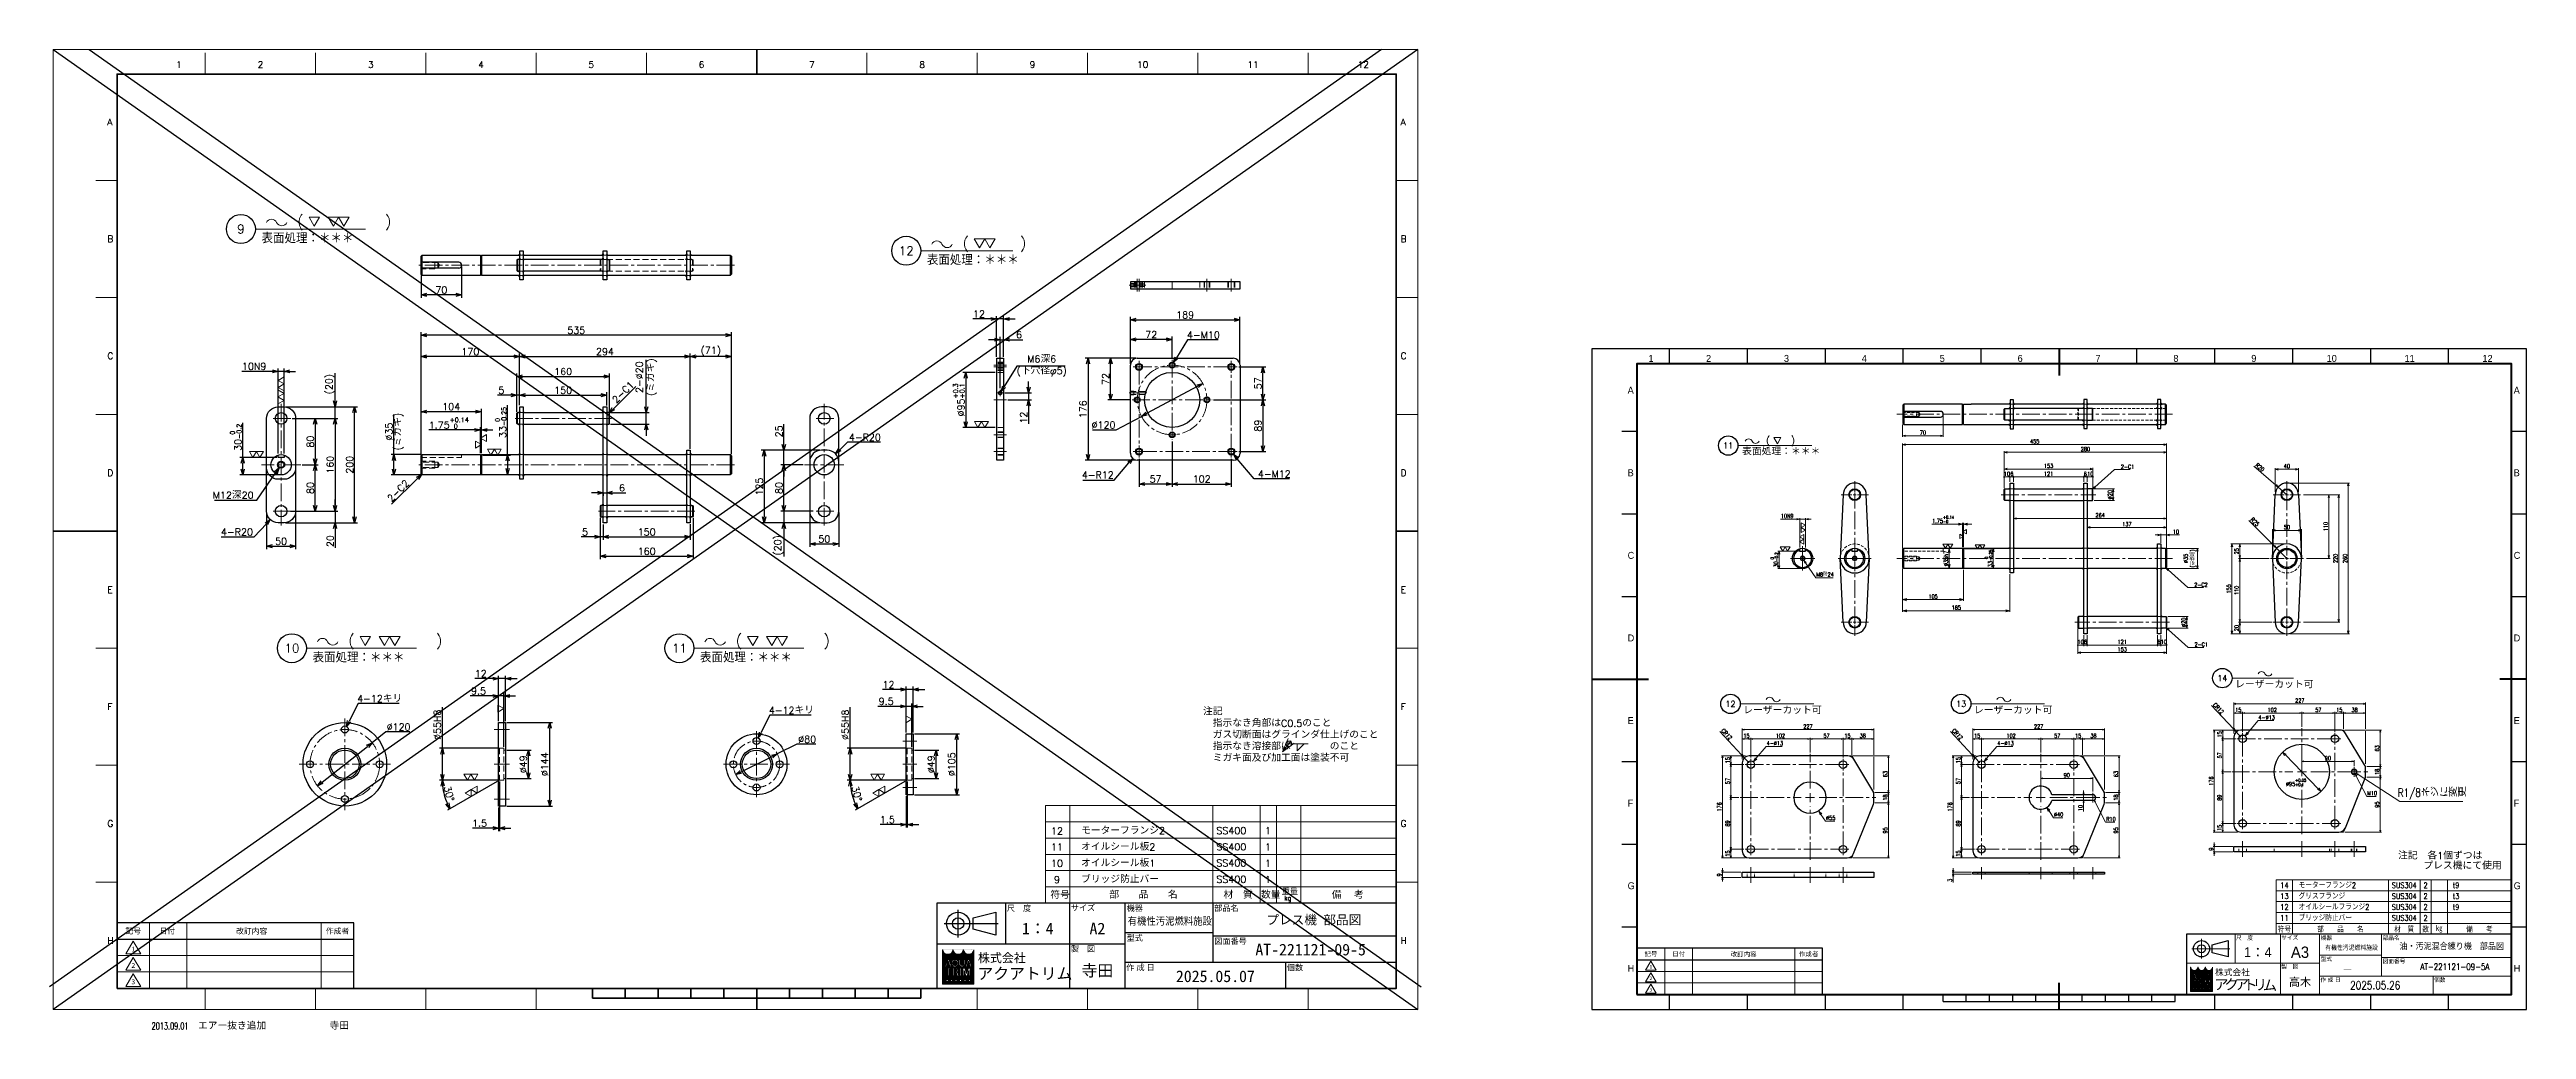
# Model space of a CAD drawing. Header units: millimetres. Extents: x -6 to 4263, y -34 to 1655.
import ezdxf
from ezdxf import colors
from ezdxf.entities.mleader import LeaderData, LeaderLine
from ezdxf.enums import TextEntityAlignment as Align
from ezdxf.math import Vec2, Vec3

# ---------------------------------------------------------------- set-up
doc = ezdxf.new("R2010")
doc.units = ezdxf.units.MM
doc.header["$LTSCALE"] = 1.6
doc.header["$PDMODE"] = 99
doc.header["$PDSIZE"] = 1
for name, pattern in [('CENTER2', [28.575, 19.05, -3.175, 3.175, -3.175]), ('HIDDEN', [9.525, 6.35, -3.175]), ('HIDDEN2', [4.7625, 3.175, -1.5875])]:
    doc.linetypes.add(name, pattern=pattern)
for name, color, linetype, lineweight in [('02_細線', 5, 'Continuous', 13), ('03_かくれ線', 6, 'HIDDEN2', 13), ('04_HIDDEN', 2, 'HIDDEN', 13), ('04_中心線', 1, 'CENTER2', 9), ('05_CENTER', 4, 'CENTER2', 13), ('07_TEXT', 3, 'Continuous', 13), ('07_寸法線', 3, 'Continuous', 9), ('08_DIM', 3, 'Continuous', 13), ('11_HATCH', 4, 'Continuous', 13), ('90_FRAME', 5, 'Continuous', 35), ('99_図枠', 7, 'Continuous', 40)]:
    doc.layers.add(name, color=color, linetype=linetype, lineweight=lineweight)
for name, color, linetype, lineweight, plot in [('10_DRAFT', 8, 'Continuous', 0, False), ('10_補助線', 8, 'Continuous', 13, False), ('91_BLANK', 5, 'Continuous', 0, False)]:
    doc.layers.add(name, color=color, linetype=linetype, lineweight=lineweight, plot=plot)
doc.styles.add('KSS_TXT', font='txt.shx', dxfattribs={"bigfont": 'extfont2.shx'})
doc.styles.add('MS_G', font='MS Gothic.ttf')
doc.styles.get("Standard").update_dxf_attribs({"font": 'txt.shx', "bigfont": 'extfont2.shx'})
doc.styles.add('寸法用', font='simplex.shx', dxfattribs={"width": 0.8, "bigfont": '@extfont2.shx'})
doc.styles.add('表題用', font='MS PGothic.ttf')
doc.dimstyles.new('KSS_DIM', dxfattribs={"dimscale": 4, "dimtxt": 3, "dimasz": 2.5, "dimexe": 1.25, "dimexo": 0.625, "dimtad": 1, "dimdsep": 46, "dimtxsty": 'KSS_TXT', "dimblk": 'OPEN30', "dimcen": 0, "dimazin": 2, "dimtfac": 0.75, "dimtmove": 0, "dimatfit": 3, "dimldrblk": 'OPEN30', "dimfxl": 1.25, "dimtolj": 1, "dimarcsym": 0})
doc.dimstyles.new('KSS_DIM$3', dxfattribs={"dimscale": 4, "dimtxt": 3, "dimasz": 2.5, "dimexe": 1.25, "dimexo": 0.625, "dimtad": 1, "dimtih": 1, "dimtoh": 1, "dimdsep": 46, "dimtxsty": 'KSS_TXT', "dimblk": 'OPEN30', "dimcen": 0, "dimazin": 2, "dimtfac": 0.75, "dimtofl": 0, "dimtmove": 0, "dimatfit": 3, "dimldrblk": 'OPEN30', "dimfxl": 1.25, "dimtolj": 1, "dimarcsym": 0})
doc.dimstyles.new('KSS_DIM$4', dxfattribs={"dimscale": 4, "dimtxt": 3, "dimasz": 2.5, "dimexe": 1.25, "dimexo": 0.625, "dimtad": 1, "dimtih": 1, "dimtoh": 1, "dimdsep": 46, "dimtxsty": 'KSS_TXT', "dimblk": 'OPEN30', "dimcen": 0, "dimse1": 1, "dimazin": 2, "dimtfac": 0.75, "dimtofl": 0, "dimtmove": 0, "dimatfit": 3, "dimldrblk": 'OPEN30', "dimfxl": 1.25, "dimtolj": 1, "dimarcsym": 0})
doc.dimstyles.new('機械製図用', dxfattribs={"dimtxt": 3.5, "dimasz": 3.5, "dimexe": 2, "dimexo": 0, "dimgap": 1.2, "dimtad": 1, "dimdsep": 46, "dimtxsty": '寸法用', "dimblk": 'OPEN30', "dimcen": 0, "dimclrd": 256, "dimclre": 256, "dimclrt": 7, "dimazin": 2, "dimtm": 1e-09, "dimtfac": 0.75, "dimtmove": 0, "dimatfit": 3, "dimldrblk": 'OPEN30', "dimfxl": 1, "dimlwd": -1, "dimlwe": -1, "dimarcsym": 0})
doc.dimstyles.new('機械製図用$3', dxfattribs={"dimtxt": 3.5, "dimasz": 3.5, "dimexe": 2, "dimexo": 0, "dimgap": 1.2, "dimtad": 1, "dimtih": 1, "dimtoh": 1, "dimdsep": 46, "dimtxsty": '寸法用', "dimblk": 'OPEN30', "dimcen": 0, "dimsd1": 1, "dimclrd": 256, "dimclre": 256, "dimclrt": 7, "dimazin": 2, "dimtm": 1e-09, "dimtfac": 0.75, "dimtofl": 0, "dimtmove": 0, "dimatfit": 3, "dimldrblk": 'OPEN30', "dimfxl": 1, "dimlwd": -1, "dimlwe": -1, "dimarcsym": 0})

msp = doc.modelspace()

# ---------------------------------------------------------------- texts
for tag, height, style, width, p in [('14', 9.379, '寸法用', 0.9, (3846.047, 214.411)), ('SUS304', 9.648, 'KSS_TXT', 0.85, (4052.553, 214.411)), ('2', 9.648, 'KSS_TXT', 0.85, (4089.325, 214.411)), ('t9', 9.648, 'KSS_TXT', 0.85, (4141.788, 214.411)), ('13', 9.379, '寸法用', 0.9, (3846.047, 195.653)), ('12', 9.379, '寸法用', 0.9, (3846.047, 176.895)), ('SUS304', 9.648, 'KSS_TXT', 0.85, (4052.553, 195.653)), ('SUS304', 9.648, 'KSS_TXT', 0.85, (4052.553, 176.895)), ('2', 9.648, 'KSS_TXT', 0.85, (4089.325, 195.653)), ('2', 9.648, 'KSS_TXT', 0.85, (4089.325, 176.895)), ('t3', 9.648, 'KSS_TXT', 0.85, (4141.788, 195.653)), ('t9', 9.648, 'KSS_TXT', 0.85, (4141.788, 176.895)), ('符号', 9.648, 'KSS_TXT', 0.85, (3846.047, 139.379)), ('11', 9.648, '寸法用', 0.9, (3846.047, 158.137)), ('部\u3000\u3000品\u3000\u3000名', 9.648, 'KSS_TXT', 0.85, (3942.638, 139.379)), ('SUS304', 9.648, 'KSS_TXT', 0.85, (4052.553, 158.137)), ('材\u3000質', 9.648, 'KSS_TXT', 0.85, (4052.553, 139.379)), ('数', 9.648, 'KSS_TXT', 0.85, (4089.325, 139.379)), ('2', 9.648, 'KSS_TXT', 0.85, (4089.325, 158.137)), ('㎏', 9.648, 'KSS_TXT', 0.85, (4112.772, 139.379)), ('備\u3000\u3000考', 9.648, 'KSS_TXT', 0.85, (4182.026, 139.379)), ('有機性汚泥燃料施設', 8, '表題用', 0.9, (3961.716, 107.262)), ('油・汚泥混合練り機\u3000部品図', 11, '表題用', 0.9, (4134.347, 109.957)), ('―', 11.2, 'KSS_TXT', 0.9, (3954.762, 70.654)), ('2025.05.26', 14, '寸法用', 0.8, (4002.529, 41.957)), ('AT-221121-09-5A', 11.2, '寸法用', 0.8, (4139.817, 73.957))]:
    msp.add_attdef(tag, text='', height=height, dxfattribs=dict(style=style, width=width)).set_placement(p, align=Align.MIDDLE)
at = {"style": 'KSS_TXT', "width": 0.85}
for tag, p in [('モーターフランジ2', (3870.524, 214.411)), ('グリスフランジ', (3870.524, 195.653)), ('オイルシールフランジ2', (3870.524, 176.895)), ('ブリッジ防止バー', (3870.524, 158.137))]:
    msp.add_attdef(tag, text='', height=9.648, dxfattribs=at).set_placement(p, align=Align.MIDDLE_LEFT)
at = {"style": '表題用'}
for tag, height, p in [('1：4', 17, (3800.21, 99)), ('高木', 14, (3872.907, 48))]:
    msp.add_attdef(tag, text='', height=height, dxfattribs=at).set_placement(p, align=Align.MIDDLE)
at = {"layer": '07_TEXT', "style": 'KSS_TXT'}
for s, p in [('(        )', (420.946, 1350.294)), ('(     )', (1567.791, 1312.848)), ('(        )', (508.896, 627.475)), ('(        )', (1176.744, 627.475))]:
    msp.add_text(s, height=18, dxfattribs=at).set_placement(p)
at = {"layer": '07_TEXT', "char_height": 18, "attachment_point": 1, "style": 'KSS_TXT'}
for insert in [(359.295, 1339.392), (1506.14, 1301.946), (447.244, 616.573), (1115.093, 616.573)]:
    msp.add_mtext('表面処理：＊＊＊', dxfattribs=dict(at, insert=insert))
at = {"layer": '07_TEXT', "ltscale": 2, "insert": (1982.123, 519.863), "char_height": 12, "attachment_point": 1}
msp.add_mtext_dynamic_manual_height_columns('注記\\P\u3000指示なき角部はC0.5のこと\\P\u3000ガス切断面はグラインダ仕上げのこと\\P\u3000指示なき溶接部は\u3000\u3000\u3000\u3000のこと\\P\u3000ミガキ面及び加工面は塗装不可', width=285.79017, gutter_width=15, heights=[101.774], dxfattribs=at)
at = {"layer": '07_寸法線', "style": 'KSS_TXT'}
for s, p in [('(   )', (2952.448, 975.535)), ('レーザーカット可', (3761.071, 554.392)), ('レーザーカット可', (2913.351, 509.906)), ('レーザーカット可', (3310.943, 509.92)), ('注記\u3000各1個ずつは', (4041.911, 259.327)), ('プレス機にて使用', (4085.509, 241.984))]:
    msp.add_text(s, height=12.06, dxfattribs=at).set_placement(p)
at = {"layer": '07_寸法線', "insert": (2911.142, 968.23), "char_height": 12.06, "attachment_point": 1, "style": 'KSS_TXT'}
msp.add_mtext('表面処理：＊＊＊', dxfattribs=at)
at = {"layer": '90_FRAME', "color": 0, "lineweight": 13, "style": 'KSS_TXT'}
for s, p in [('1', (216.91, 1620.332)), ('2', (357.392, 1620.332)), ('3', (547.482, 1620.332)), ('4', (737.573, 1620.332)), ('5', (927.664, 1620.332)), ('6', (1117.755, 1620.332)), ('7', (1307.846, 1620.332)), ('8', (1497.937, 1620.332)), ('9', (1688.028, 1620.332)), ('10', (1878.119, 1620.332)), ('11', (2068.209, 1620.332)), ('12', (2258.3, 1620.332))]:
    msp.add_text(s, height=11.36, dxfattribs=at).set_placement(p, align=Align.BOTTOM_CENTER)
for s, p in [('A', (93.599, 1530.536)), ('A', (2322.597, 1530.536)), ('B', (93.599, 1328.904)), ('B', (2322.597, 1328.904)), ('C', (93.599, 1127.272)), ('C', (2322.597, 1127.272)), ('D', (93.599, 925.64)), ('D', (2322.597, 925.64)), ('E', (93.599, 724.008)), ('E', (2322.597, 724.008)), ('F', (93.599, 522.376)), ('F', (2322.597, 522.376)), ('G', (93.599, 320.744)), ('G', (2322.597, 320.744)), ('H', (93.599, 119.111)), ('H', (2322.597, 119.111))]:
    msp.add_text(s, height=11.36, dxfattribs=at).set_placement(p, align=Align.MIDDLE_LEFT)
at = {"layer": '90_FRAME', "color": 3, "lineweight": 13}
for s, p in [('12', (1730.363, 308.223)), ('1', (2093.988, 308.424)), ('11', (1730.363, 280.223)), ('10', (1730.363, 252.223)), ('1', (2093.988, 280.424)), ('1', (2093.988, 252.424)), ('9', (1730.363, 224.223)), ('1', (2093.988, 224.424))]:
    msp.add_text(s, height=12, dxfattribs=at).set_placement(p, align=Align.MIDDLE_CENTER)
for s, height, p in [('モーターフランジ2', 12, (1771.9, 302.531)), ('SS400', 12, (2005.2, 302.69)), ('オイルシール板2', 12, (1771.9, 274.531)), ('オイルシール板1', 12, (1771.9, 246.531)), ('SS400', 12, (2005.2, 274.69)), ('SS400', 12, (2005.2, 246.69)), ('ブリッジ防止バー', 12, (1771.9, 218.531)), ('SS400', 12, (2005.2, 218.69)), ('符号', 12, (1718.945, 191.359)), ('部\u3000\u3000品\u3000\u3000名', 12, (1820.674, 191.794)), ('材\u3000質', 12, (2017.428, 191.65)), ('数量', 12, (2082.002, 191.56)), ('重量', 10, (2117.678, 198.104)), ('kg', 8, (2122.098, 188.32)), ('備  考', 12, (2204.053, 191.359)), ('エアー抜き追加', 12, (249.873, -34.168)), ('寺田', 12, (476.42, -34.168))]:
    msp.add_text(s, height=height, dxfattribs=at).set_placement(p)
at = {"layer": '90_FRAME', "color": 0, "style": '表題用'}
for s, p in [('尺\u3000度', (1643.873, 174.876)), ('サイズ', (1754.187, 175.622)), ('機器', (1850.425, 175.041)), ('部品名', (2001.473, 175.041)), ('型式', (1850.425, 123.627)), ('製\u3000図', (1754.187, 104.908)), ('図面番号', (2001.473, 117.97)), ('作 成 日', (1849.735, 72.833)), ('個数', (2126.625, 72.556))]:
    msp.add_text(s, height=10, dxfattribs=at).set_placement(p, align=Align.MIDDLE_LEFT)
for s, p in [('記号', (138.322, 135.647)), ('日付', (196.948, 135.647)), ('作成者', (490.322, 135.647))]:
    msp.add_text(s, height=9.6, dxfattribs=at).set_placement(p, align=Align.MIDDLE_CENTER)
at = {"layer": '90_FRAME', "color": 0}
for s, height, style, p in [('改訂内容', 9.6, '表題用', (342.322, 135.647)), ('A2', 20, 'MS_G', (1800.05, 139.89))]:
    msp.add_text(s, height=height, dxfattribs=dict(at, style=style)).set_placement(p, align=Align.MIDDLE)
at = {"layer": '90_FRAME', "color": 0, "style": 'MS_G', "width": 0.9}
msp.add_text('有機性汚泥燃料施設', height=12.8, dxfattribs=at).set_placement((1924.836, 146.316), align=Align.CENTER)
at = {"layer": '90_FRAME', "color": 0, "style": 'MS_G'}
msp.add_text('プレス機 部品図', height=16, dxfattribs=at).set_placement((2172.988, 146.89), align=Align.CENTER)
at = {"layer": '90_FRAME', "color": 0, "lineweight": 13, "style": 'MS_G'}
for s, p in [('1', (138.322, 104.533)), ('3', (138.322, 47.962)), ('2', (138.322, 76.247))]:
    msp.add_text(s, height=8.486, dxfattribs=at).set_placement(p, align=Align.MIDDLE)
at = {"layer": '90_FRAME', "color": 4, "style": 'MS_G'}
msp.add_text('株式会社', height=15.1215, dxfattribs=at).set_placement((1635.345, 89.144), align=Align.MIDDLE_CENTER)
at = {"layer": '90_FRAME', "color": 0, "style": 'MS_G'}
for s, p in [('AT-221121-09-5', (2072.334, 93.546)), ('2025.05.07', (1935.378, 47.511))]:
    msp.add_text(s, height=20, dxfattribs=at).set_placement(p)
at = {"layer": '90_FRAME', "color": 4, "style": 'MS_G'}
msp.add_text('アクアトリム', height=20, dxfattribs=at).set_placement((1593.26, 52.212))
at = {"layer": '90_FRAME', "color": 3, "lineweight": 13, "width": 0.65}
msp.add_text('2013.09.01', height=12, dxfattribs=at).set_placement((169.907, -34.168))
at = {"layer": '90_FRAME', "color": 0, "style": 'MS_G'}
for tag, p in [('1：4', (1697.236, 139.89)), ('寺田', (1800.05, 67.762))]:
    msp.add_attdef(tag, text='', height=20, dxfattribs=at).set_placement(p, align=Align.MIDDLE)
at = {"layer": '99_図枠', "lineweight": 13, "style": '表題用'}
for s, p in [('1', (2754.259, 1113.292)), ('2', (2853.48, 1113.292)), ('3', (2987.74, 1113.292)), ('4', (3122, 1113.292)), ('5', (3256.26, 1113.292)), ('6', (3390.52, 1113.292)), ('7', (3524.78, 1113.292)), ('8', (3659.04, 1113.292)), ('9', (3793.3, 1113.292)), ('10', (3927.56, 1113.292)), ('11', (4061.82, 1113.292)), ('12', (4196.08, 1113.292))]:
    msp.add_text(s, height=12, dxfattribs=at).set_placement(p, align=Align.BOTTOM_CENTER)
for s, p in [('A', (2714.01, 1068.086)), ('A', (4241.21, 1068.086)), ('B', (2714.01, 925.675)), ('B', (4241.21, 925.675)), ('C', (2714.01, 783.263)), ('C', (4241.21, 783.263)), ('D', (2714.01, 640.852)), ('D', (4241.21, 640.852)), ('E', (2714.01, 498.44)), ('E', (4241.21, 498.44)), ('F', (2714.01, 356.029)), ('F', (4241.21, 356.029)), ('G', (2714.01, 213.617)), ('G', (4241.21, 213.617)), ('H', (2714.01, 71.206)), ('H', (4241.21, 71.206))]:
    msp.add_text(s, height=12, dxfattribs=at).set_placement(p, align=Align.MIDDLE_LEFT)
at = {"layer": '99_図枠', "style": '表題用'}
for s, p in [('尺\u3000度', (3762.479, 123.738)), ('サイズ', (3840.479, 124.265)), ('機器', (3908.526, 123.854)), ('部品名', (4015.328, 123.854)), ('型式', (3908.526, 87.501)), ('図面番号', (4015.328, 83.501)), ('製\u3000図', (3840.479, 74.265)), ('作 成 日', (3908.038, 51.586)), ('個数', (4103.819, 51.39))]:
    msp.add_text(s, height=7, dxfattribs=at).set_placement(p, align=Align.MIDDLE_LEFT)
for s, p in [('記号', (2754.01, 96)), ('日付', (2802.01, 96)), ('作成者', (3026.01, 96))]:
    msp.add_text(s, height=8, dxfattribs=at).set_placement(p, align=Align.MIDDLE_CENTER)
for s, height, p in [('改訂内容', 8, (2914.01, 96)), ('A3', 19.6, (3872.907, 99))]:
    msp.add_text(s, height=height, dxfattribs=at).set_placement(p, align=Align.MIDDLE)
at = {"layer": '99_図枠', "lineweight": 13, "style": 'MS_G'}
for s, p in [('2', (2754.01, 54)), ('1', (2754.01, 74)), ('3', (2754.01, 34))]:
    msp.add_text(s, height=6, dxfattribs=at).set_placement(p, align=Align.MIDDLE)
at = {"layer": '99_図枠', "lineweight": 5, "style": 'MS_G'}
for s, height, p in [('株式会社', 10.692, (3756.45, 64.393)), ('ア', 18.058, (3737.372, 43.572)), ('ク', 18.058, (3754.776, 43.572)), ('ア', 18.058, (3772.67, 43.572)), ('ト', 18.058, (3787.572, 42.812)), ('リ', 18.058, (3803.725, 43.192)), ('ム', 18.058, (3821.128, 42.052))]:
    msp.add_text(s, height=height, dxfattribs=at).set_placement(p, align=Align.MIDDLE_CENTER)

# ---------------------------------------------------------------- blocks, each defined once
blk = doc.blocks.new('Weld-line')
blk.add_line((0, 0), (1, 0))
blk = doc.blocks.new('Weld10-s5')
blk.add_circle((0, 0), 2)
blk = doc.blocks.new('Weld10-a1')
for p, q in [((5, 0), (0, 5)), ((0, 5), (0, 0)), ((0, 0), (5, 0))]:
    blk.add_line(p, q)
at = {"width": 0.9}
blk.add_attdef('S', text='', height=2.8, dxfattribs=at).set_placement((-2, 1), align=Align.RIGHT)
blk.add_attdef('L', (8, 1), '', height=2.8, dxfattribs=at)
blk = doc.blocks.new('_Open30')
at = {"color": 0, "linetype": 'ByBlock', "lineweight": -2}
for p, q in [((-1, 0.27), (0, 0)), ((0, 0), (-1, -0.27)), ((0, 0), (-1, 0))]:
    blk.add_line(p, q, dxfattribs=at)
blk = doc.blocks.new('AM_BALLOON1')
at = {"transparency": 16777216}
blk.add_circle((0, 0), 5, dxfattribs=at)
blk.add_attdef('B_NUMBER', text='', height=3, dxfattribs=at).set_placement((0, 0), align=Align.MIDDLE_CENTER)
blk = doc.blocks.new('_OPEN')
at = {"color": 0, "linetype": 'ByBlock'}
for p, q in [((-1, 0.17), (0, 0)), ((0, 0), (-1, -0.17)), ((0, 0), (-1, 0))]:
    blk.add_line(p, q, dxfattribs=at)
blk = doc.blocks.new('p1ba05')
for centre, start, end in [((-2.95, 0.29), 24.22764, 155.57578), ((0, 1.62), 204.22764, 335.57578)]:
    blk.add_arc(centre, 1.62, start, end)
blk = doc.blocks.new('p1ba01')
for p, q in [((0, 0), (-1.5, 2.6)), ((-1.5, 2.6), (1.5, 2.6)), ((1.5, 2.6), (0, 0))]:
    blk.add_line(p, q)
blk = doc.blocks.new('p1ba02')
for p, q in [((-1.5, 2.6), (1.5, 2.6)), ((0, 0), (-1.5, 2.6)), ((1.5, 2.6), (0, 0)), ((3, 0), (1.5, 2.6)), ((1.5, 2.6), (4.5, 2.6)), ((4.5, 2.6), (3, 0))]:
    blk.add_line(p, q)
blk = doc.blocks.new('*D143')
at = {"layer": '08_DIM', "color": 0, "lineweight": -2, "transparency": 16777216}
for p, q in [((1022.4, 1029.5), (1022.4, 1120.3)), ((960.7, 1029.5), (1027.4, 1029.5)), ((1022.4, 1039.5), (1022.4, 1049.5)), ((1022.4, 1009.5), (1022.4, 1029.5)), ((960.7, 1009.5), (1027.4, 1009.5)), ((1022.4, 999.5), (1022.4, 989.5))]:
    blk.add_line(p, q, dxfattribs=at)
at = {"layer": 'Defpoints', "color": 0, "transparency": 16777216}
for p in [(958.2, 1029.5), (1022.4, 1029.5), (958.2, 1009.5)]:
    blk.add_point(p, dxfattribs=at)
at = {"layer": '08_DIM', "color": 0, "lineweight": -2, "transparency": 16777216, "xscale": 10, "yscale": 10, "zscale": 10}
for p, rotation in [((1022.4, 1029.5), 270), ((1022.4, 1009.5), 90)]:
    blk.add_blockref('_Open30', p, dxfattribs=dict(at, rotation=rotation))
at = {"layer": '08_DIM', "color": 0, "transparency": 16777216, "insert": (1022.4, 1090.5), "char_height": 12, "attachment_point": 5, "rotation": 90, "style": 'KSS_TXT'}
blk.add_mtext('\\A1;2-%%C20\\P(ミガキ)', dxfattribs=at)
blk = doc.blocks.new('*D145')
at = {"layer": '08_DIM', "color": 0, "lineweight": -2, "transparency": 16777216}
for p, q in [((486.1, 1049.5), (486.1, 1097.5)), ((400.6, 1039.5), (491.1, 1039.5)), ((486.1, 1019.5), (486.1, 1039.5)), ((412.2, 1019.5), (491.1, 1019.5)), ((486.1, 1009.5), (486.1, 999.5))]:
    blk.add_line(p, q, dxfattribs=at)
at = {"layer": 'Defpoints', "color": 0, "transparency": 16777216}
for p in [(398.1, 1039.5), (486.1, 1039.5), (409.7, 1019.5)]:
    blk.add_point(p, dxfattribs=at)
at = {"layer": '08_DIM', "color": 0, "lineweight": -2, "transparency": 16777216, "xscale": 10, "yscale": 10, "zscale": 10}
for p, rotation in [((486.1, 1039.5), 270), ((486.1, 1019.5), 90)]:
    blk.add_blockref('_Open30', p, dxfattribs=dict(at, rotation=rotation))
at = {"layer": '08_DIM', "color": 0, "transparency": 16777216, "insert": (477.6, 1078.5), "char_height": 12, "attachment_point": 5, "rotation": 90, "style": 'KSS_TXT'}
blk.add_mtext('\\A1;(20)', dxfattribs=at)
blk = doc.blocks.new('*D146')
at = {"layer": '08_DIM', "color": 0, "lineweight": -2, "transparency": 16777216}
for p, q in [((412.2, 1019.5), (491.1, 1019.5)), ((486.1, 1009.5), (486.1, 869.5)), ((409, 859.5), (491.1, 859.5))]:
    blk.add_line(p, q, dxfattribs=at)
at = {"layer": 'Defpoints', "color": 0, "transparency": 16777216}
for p in [(409.7, 1019.5), (406.5, 859.5), (486.1, 859.5)]:
    blk.add_point(p, dxfattribs=at)
at = {"layer": '08_DIM', "color": 0, "lineweight": -2, "transparency": 16777216, "xscale": 10, "yscale": 10, "zscale": 10}
for p, rotation in [((486.1, 1019.5), 90), ((486.1, 859.5), 270)]:
    blk.add_blockref('_Open30', p, dxfattribs=dict(at, rotation=rotation))
at = {"layer": '08_DIM', "color": 0, "transparency": 16777216, "insert": (477.6, 939.5), "char_height": 12, "attachment_point": 5, "rotation": 90, "style": 'KSS_TXT'}
blk.add_mtext('\\A1;160', dxfattribs=at)
blk = doc.blocks.new('*D147')
at = {"layer": '08_DIM', "color": 0, "lineweight": -2, "transparency": 16777216}
for p, q in [((400.6, 1039.5), (524.5, 1039.5)), ((519.5, 849.5), (519.5, 1029.5)), ((400.6, 839.5), (524.5, 839.5))]:
    blk.add_line(p, q, dxfattribs=at)
at = {"layer": 'Defpoints', "color": 0, "transparency": 16777216}
for p in [(398.1, 1039.5), (519.5, 1039.5), (398.1, 839.5)]:
    blk.add_point(p, dxfattribs=at)
at = {"layer": '08_DIM', "color": 0, "lineweight": -2, "transparency": 16777216, "xscale": 10, "yscale": 10, "zscale": 10}
for p, rotation in [((519.5, 1039.5), 90), ((519.5, 839.5), 270)]:
    blk.add_blockref('_Open30', p, dxfattribs=dict(at, rotation=rotation))
at = {"layer": '08_DIM', "color": 0, "transparency": 16777216, "insert": (511, 939.5), "char_height": 12, "attachment_point": 5, "rotation": 90, "style": 'KSS_TXT'}
blk.add_mtext('\\A1;200', dxfattribs=at)
blk = doc.blocks.new('*D148')
at = {"layer": '08_DIM', "color": 0, "lineweight": -2, "transparency": 16777216}
for p, q in [((368.1, 857), (368.1, 794.1)), ((418.1, 857), (418.1, 794.1)), ((378.1, 799.1), (408.1, 799.1))]:
    blk.add_line(p, q, dxfattribs=at)
at = {"layer": 'Defpoints', "color": 0, "transparency": 16777216}
for p in [(368.1, 859.5), (418.1, 859.5), (418.1, 799.1)]:
    blk.add_point(p, dxfattribs=at)
at = {"layer": '08_DIM', "color": 0, "lineweight": -2, "transparency": 16777216, "xscale": 10, "yscale": 10, "zscale": 10, "rotation": 180}
blk.add_blockref('_Open30', (368.1, 799.1), dxfattribs=at)
at = {"layer": '08_DIM', "color": 0, "lineweight": -2, "transparency": 16777216, "xscale": 10, "yscale": 10, "zscale": 10}
blk.add_blockref('_Open30', (418.1, 799.1), dxfattribs=at)
at = {"layer": '08_DIM', "color": 0, "transparency": 16777216, "insert": (393.1, 807.6), "char_height": 12, "attachment_point": 5, "style": 'KSS_TXT'}
blk.add_mtext('\\A1;50', dxfattribs=at)
blk = doc.blocks.new('*D149')
at = {"layer": '08_DIM', "color": 0, "lineweight": -2, "transparency": 16777216}
for p, q in [((378.1, 1100.6), (325.1, 1100.6)), ((388.1, 958.8), (388.1, 1105.6)), ((398.1, 1100.6), (388.1, 1100.6)), ((398.1, 958.8), (398.1, 1105.6)), ((408.1, 1100.6), (418.1, 1100.6))]:
    blk.add_line(p, q, dxfattribs=at)
at = {"layer": 'Defpoints', "color": 0, "transparency": 16777216}
for p in [(388.1, 1100.6), (388.1, 956.3), (398.1, 956.3)]:
    blk.add_point(p, dxfattribs=at)
at = {"layer": '08_DIM', "color": 0, "lineweight": -2, "transparency": 16777216, "xscale": 10, "yscale": 10, "zscale": 10}
blk.add_blockref('_Open30', (388.1, 1100.6), dxfattribs=at)
at = {"layer": '08_DIM', "color": 0, "lineweight": -2, "transparency": 16777216, "xscale": 10, "yscale": 10, "zscale": 10, "rotation": 180}
blk.add_blockref('_Open30', (398.1, 1100.6), dxfattribs=at)
at = {"layer": '08_DIM', "color": 0, "transparency": 16777216, "insert": (346.6, 1109.1), "char_height": 12, "attachment_point": 5, "style": 'KSS_TXT'}
blk.add_mtext('\\A1;10N9', dxfattribs=at)
blk = doc.blocks.new('*D150')
at = {"layer": '08_DIM', "color": 0, "lineweight": -2, "transparency": 16777216}
for p, q in [((799.2, 1031), (799.2, 1096.8)), ((809.2, 1091.8), (949.2, 1091.8)), ((959.2, 1031), (959.2, 1096.8))]:
    blk.add_line(p, q, dxfattribs=at)
at = {"layer": 'Defpoints', "color": 0, "transparency": 16777216}
for p in [(959.2, 1091.8), (799.2, 1028.5), (959.2, 1028.5)]:
    blk.add_point(p, dxfattribs=at)
at = {"layer": '08_DIM', "color": 0, "lineweight": -2, "transparency": 16777216, "xscale": 10, "yscale": 10, "zscale": 10, "rotation": 180}
blk.add_blockref('_Open30', (799.2, 1091.8), dxfattribs=at)
at = {"layer": '08_DIM', "color": 0, "lineweight": -2, "transparency": 16777216, "xscale": 10, "yscale": 10, "zscale": 10}
blk.add_blockref('_Open30', (959.2, 1091.8), dxfattribs=at)
at = {"layer": '08_DIM', "color": 0, "transparency": 16777216, "insert": (879.2, 1100.3), "char_height": 12, "attachment_point": 5, "style": 'KSS_TXT'}
blk.add_mtext('\\A1;160', dxfattribs=at)
blk = doc.blocks.new('*D151')
at = {"layer": '08_DIM', "color": 0, "lineweight": -2, "transparency": 16777216}
for p, q in [((587.6, 957), (587.6, 1026.2)), ((633.7, 957), (582.6, 957)), ((587.6, 932), (587.6, 947)), ((633.7, 922), (582.6, 922))]:
    blk.add_line(p, q, dxfattribs=at)
at = {"layer": 'Defpoints', "color": 0, "transparency": 16777216}
for p in [(587.6, 957), (636.2, 957), (636.2, 922)]:
    blk.add_point(p, dxfattribs=at)
at = {"layer": '08_DIM', "color": 0, "lineweight": -2, "transparency": 16777216, "xscale": 10, "yscale": 10, "zscale": 10}
for p, rotation in [((587.6, 957), 90), ((587.6, 922), 270)]:
    blk.add_blockref('_Open30', p, dxfattribs=dict(at, rotation=rotation))
at = {"layer": '08_DIM', "color": 0, "transparency": 16777216, "char_height": 12, "attachment_point": 5, "rotation": 90, "style": 'KSS_TXT'}
for s, insert in [('\\A1;%%C35', (579.1, 996.6)), ('\\A1;(ミガキ)', (596.1, 996.6))]:
    blk.add_mtext(s, dxfattribs=dict(at, insert=insert))
blk = doc.blocks.new('*D152')
at = {"layer": '08_DIM', "color": 0, "lineweight": -2, "transparency": 16777216}
for p, q in [((804.2, 1042), (804.2, 1064.4)), ((814.2, 1059.4), (944.2, 1059.4)), ((954.2, 1041.7), (954.2, 1064.4))]:
    blk.add_line(p, q, dxfattribs=at)
at = {"layer": 'Defpoints', "color": 0, "transparency": 16777216}
for p in [(804.2, 1039.5), (954.2, 1059.4), (954.2, 1039.2)]:
    blk.add_point(p, dxfattribs=at)
at = {"layer": '08_DIM', "color": 0, "lineweight": -2, "transparency": 16777216, "xscale": 10, "yscale": 10, "zscale": 10, "rotation": 180}
blk.add_blockref('_Open30', (804.2, 1059.4), dxfattribs=at)
at = {"layer": '08_DIM', "color": 0, "lineweight": -2, "transparency": 16777216, "xscale": 10, "yscale": 10, "zscale": 10}
blk.add_blockref('_Open30', (954.2, 1059.4), dxfattribs=at)
at = {"layer": '08_DIM', "color": 0, "transparency": 16777216, "insert": (879.2, 1067.9), "char_height": 12, "attachment_point": 5, "style": 'KSS_TXT'}
blk.add_mtext('\\A1;150', dxfattribs=at)
blk = doc.blocks.new('*D153')
at = {"layer": '08_DIM', "color": 0, "lineweight": -2, "transparency": 16777216}
for p, q in [((789.2, 1059.4), (766.2, 1059.4)), ((799.2, 1031), (799.2, 1064.4)), ((804.2, 1059.4), (799.2, 1059.4)), ((804.2, 1042), (804.2, 1064.4)), ((814.2, 1059.4), (824.2, 1059.4))]:
    blk.add_line(p, q, dxfattribs=at)
at = {"layer": 'Defpoints', "color": 0, "transparency": 16777216}
for p in [(799.2, 1059.4), (799.2, 1028.5), (804.2, 1039.5)]:
    blk.add_point(p, dxfattribs=at)
at = {"layer": '08_DIM', "color": 0, "lineweight": -2, "transparency": 16777216, "xscale": 10, "yscale": 10, "zscale": 10}
blk.add_blockref('_Open30', (799.2, 1059.4), dxfattribs=at)
at = {"layer": '08_DIM', "color": 0, "lineweight": -2, "transparency": 16777216, "xscale": 10, "yscale": 10, "zscale": 10, "rotation": 180}
blk.add_blockref('_Open30', (804.2, 1059.4), dxfattribs=at)
at = {"layer": '08_DIM', "color": 0, "transparency": 16777216, "insert": (772.7, 1067.9), "char_height": 12, "attachment_point": 5, "style": 'KSS_TXT'}
blk.add_mtext('\\A1;5', dxfattribs=at)
blk = doc.blocks.new('*D154')
at = {"layer": '08_DIM', "color": 0, "lineweight": -2, "transparency": 16777216}
for p, q in [((938.2, 891.2), (928.2, 891.2)), ((948.2, 891.6), (948.2, 886.2)), ((948.2, 891.2), (954.2, 891.2)), ((954.2, 891.6), (954.2, 886.2)), ((964.2, 891.2), (987.2, 891.2))]:
    blk.add_line(p, q, dxfattribs=at)
at = {"layer": 'Defpoints', "color": 0, "transparency": 16777216}
for p in [(948.2, 894.1), (954.2, 894.1), (954.2, 891.2)]:
    blk.add_point(p, dxfattribs=at)
at = {"layer": '08_DIM', "color": 0, "lineweight": -2, "transparency": 16777216, "xscale": 10, "yscale": 10, "zscale": 10}
blk.add_blockref('_Open30', (948.2, 891.2), dxfattribs=at)
at = {"layer": '08_DIM', "color": 0, "lineweight": -2, "transparency": 16777216, "xscale": 10, "yscale": 10, "zscale": 10, "rotation": 180}
blk.add_blockref('_Open30', (954.2, 891.2), dxfattribs=at)
at = {"layer": '08_DIM', "color": 0, "transparency": 16777216, "insert": (980.7, 899.7), "char_height": 12, "attachment_point": 5, "style": 'KSS_TXT'}
blk.add_mtext('\\A1;6', dxfattribs=at)
blk = doc.blocks.new('*D155')
at = {"layer": '08_DIM', "color": 0, "lineweight": -2, "transparency": 16777216}
for p, q in [((948.2, 836.7), (948.2, 810.2)), ((958.2, 815.2), (1088.2, 815.2)), ((1098.2, 837), (1098.2, 810.2))]:
    blk.add_line(p, q, dxfattribs=at)
at = {"layer": 'Defpoints', "color": 0, "transparency": 16777216}
for p in [(948.2, 839.2), (1098.2, 839.5), (1098.2, 815.2)]:
    blk.add_point(p, dxfattribs=at)
at = {"layer": '08_DIM', "color": 0, "lineweight": -2, "transparency": 16777216, "xscale": 10, "yscale": 10, "zscale": 10, "rotation": 180}
blk.add_blockref('_Open30', (948.2, 815.2), dxfattribs=at)
at = {"layer": '08_DIM', "color": 0, "lineweight": -2, "transparency": 16777216, "xscale": 10, "yscale": 10, "zscale": 10}
blk.add_blockref('_Open30', (1098.2, 815.2), dxfattribs=at)
at = {"layer": '08_DIM', "color": 0, "transparency": 16777216, "insert": (1023.2, 823.7), "char_height": 12, "attachment_point": 5, "style": 'KSS_TXT'}
blk.add_mtext('\\A1;150', dxfattribs=at)
blk = doc.blocks.new('*D156')
at = {"layer": '08_DIM', "color": 0, "lineweight": -2, "transparency": 16777216}
for p, q in [((933.2, 815.2), (910.2, 815.2)), ((943.2, 848), (943.2, 810.2)), ((948.2, 815.2), (943.2, 815.2)), ((948.2, 836.7), (948.2, 810.2)), ((958.2, 815.2), (968.2, 815.2))]:
    blk.add_line(p, q, dxfattribs=at)
at = {"layer": 'Defpoints', "color": 0, "transparency": 16777216}
for p in [(943.2, 850.5), (943.2, 815.2), (948.2, 839.2)]:
    blk.add_point(p, dxfattribs=at)
at = {"layer": '08_DIM', "color": 0, "lineweight": -2, "transparency": 16777216, "xscale": 10, "yscale": 10, "zscale": 10}
blk.add_blockref('_Open30', (943.2, 815.2), dxfattribs=at)
at = {"layer": '08_DIM', "color": 0, "lineweight": -2, "transparency": 16777216, "xscale": 10, "yscale": 10, "zscale": 10, "rotation": 180}
blk.add_blockref('_Open30', (948.2, 815.2), dxfattribs=at)
at = {"layer": '08_DIM', "color": 0, "transparency": 16777216, "insert": (916.7, 823.7), "char_height": 12, "attachment_point": 5, "style": 'KSS_TXT'}
blk.add_mtext('\\A1;5', dxfattribs=at)
blk = doc.blocks.new('*D157')
at = {"layer": '08_DIM', "color": 0, "lineweight": -2, "transparency": 16777216}
for p, q in [((943.2, 848), (943.2, 776.8)), ((1103.2, 848), (1103.2, 776.8)), ((953.2, 781.8), (1093.2, 781.8))]:
    blk.add_line(p, q, dxfattribs=at)
at = {"layer": 'Defpoints', "color": 0, "transparency": 16777216}
for p in [(943.2, 850.5), (1103.2, 850.5), (1103.2, 781.8)]:
    blk.add_point(p, dxfattribs=at)
at = {"layer": '08_DIM', "color": 0, "lineweight": -2, "transparency": 16777216, "xscale": 10, "yscale": 10, "zscale": 10, "rotation": 180}
blk.add_blockref('_Open30', (943.2, 781.8), dxfattribs=at)
at = {"layer": '08_DIM', "color": 0, "lineweight": -2, "transparency": 16777216, "xscale": 10, "yscale": 10, "zscale": 10}
blk.add_blockref('_Open30', (1103.2, 781.8), dxfattribs=at)
at = {"layer": '08_DIM', "color": 0, "transparency": 16777216, "insert": (1023.2, 790.3), "char_height": 12, "attachment_point": 5, "style": 'KSS_TXT'}
blk.add_mtext('\\A1;160', dxfattribs=at)
blk = doc.blocks.new('*D158')
at = {"layer": '08_DIM', "color": 0, "lineweight": -2, "transparency": 16777216}
for p, q in [((634.2, 957.5), (634.2, 1131.1)), ((794.2, 1126.1), (644.2, 1126.1)), ((804.2, 1042), (804.2, 1131.1))]:
    blk.add_line(p, q, dxfattribs=at)
at = {"layer": 'Defpoints', "color": 0, "transparency": 16777216}
for p in [(634.2, 1126.1), (804.2, 1039.5), (634.2, 955)]:
    blk.add_point(p, dxfattribs=at)
at = {"layer": '08_DIM', "color": 0, "lineweight": -2, "transparency": 16777216, "xscale": 10, "yscale": 10, "zscale": 10, "rotation": 180}
blk.add_blockref('_Open30', (634.2, 1126.1), dxfattribs=at)
at = {"layer": '08_DIM', "color": 0, "lineweight": -2, "transparency": 16777216, "xscale": 10, "yscale": 10, "zscale": 10}
blk.add_blockref('_Open30', (804.2, 1126.1), dxfattribs=at)
at = {"layer": '08_DIM', "color": 0, "transparency": 16777216, "insert": (719.2, 1134.6), "char_height": 12, "attachment_point": 5, "style": 'KSS_TXT'}
blk.add_mtext('\\A1;170', dxfattribs=at)
blk = doc.blocks.new('*D159')
at = {"layer": '08_DIM', "color": 0, "lineweight": -2, "transparency": 16777216}
for p, q in [((804.2, 1042), (804.2, 1131.1)), ((814.2, 1126.1), (1088.2, 1126.1)), ((1098.2, 967.1), (1098.2, 1131.1))]:
    blk.add_line(p, q, dxfattribs=at)
at = {"layer": 'Defpoints', "color": 0, "transparency": 16777216}
for p in [(1098.2, 1126.1), (804.2, 1039.5), (1098.2, 964.6)]:
    blk.add_point(p, dxfattribs=at)
at = {"layer": '08_DIM', "color": 0, "lineweight": -2, "transparency": 16777216, "xscale": 10, "yscale": 10, "zscale": 10, "rotation": 180}
blk.add_blockref('_Open30', (804.2, 1126.1), dxfattribs=at)
at = {"layer": '08_DIM', "color": 0, "lineweight": -2, "transparency": 16777216, "xscale": 10, "yscale": 10, "zscale": 10}
blk.add_blockref('_Open30', (1098.2, 1126.1), dxfattribs=at)
at = {"layer": '08_DIM', "color": 0, "transparency": 16777216, "insert": (951.2, 1134.6), "char_height": 12, "attachment_point": 5, "style": 'KSS_TXT'}
blk.add_mtext('\\A1;294', dxfattribs=at)
blk = doc.blocks.new('*D160')
at = {"layer": '08_DIM', "color": 0, "lineweight": -2, "transparency": 16777216}
for p, q in [((634.2, 957.5), (634.2, 1167.9)), ((1159.2, 1162.9), (644.2, 1162.9)), ((1169.2, 957.5), (1169.2, 1167.9))]:
    blk.add_line(p, q, dxfattribs=at)
at = {"layer": 'Defpoints', "color": 0, "transparency": 16777216}
for p in [(634.2, 1162.9), (634.2, 955), (1169.2, 955)]:
    blk.add_point(p, dxfattribs=at)
at = {"layer": '08_DIM', "color": 0, "lineweight": -2, "transparency": 16777216, "xscale": 10, "yscale": 10, "zscale": 10, "rotation": 180}
blk.add_blockref('_Open30', (634.2, 1162.9), dxfattribs=at)
at = {"layer": '08_DIM', "color": 0, "lineweight": -2, "transparency": 16777216, "xscale": 10, "yscale": 10, "zscale": 10}
blk.add_blockref('_Open30', (1169.2, 1162.9), dxfattribs=at)
at = {"layer": '08_DIM', "color": 0, "transparency": 16777216, "insert": (901.7, 1171.4), "char_height": 12, "attachment_point": 5, "style": 'KSS_TXT'}
blk.add_mtext('\\A1;535', dxfattribs=at)
blk = doc.blocks.new('*D161')
at = {"layer": '08_DIM', "color": 0, "lineweight": -2, "transparency": 16777216}
for p, q in [((726.5, 999.6), (647.4, 999.6)), ((736.5, 959.5), (736.5, 1004.6)), ((738.2, 999.6), (736.5, 999.6)), ((738.2, 959.5), (738.2, 1004.6)), ((748.2, 999.6), (758.2, 999.6))]:
    blk.add_line(p, q, dxfattribs=at)
at = {"layer": 'Defpoints', "color": 0, "transparency": 16777216}
for p in [(736.5, 999.6), (736.5, 957), (738.2, 957)]:
    blk.add_point(p, dxfattribs=at)
at = {"layer": '08_DIM', "color": 0, "lineweight": -2, "transparency": 16777216, "xscale": 10, "yscale": 10, "zscale": 10}
blk.add_blockref('_Open30', (736.5, 999.6), dxfattribs=at)
at = {"layer": '08_DIM', "color": 0, "lineweight": -2, "transparency": 16777216, "xscale": 10, "yscale": 10, "zscale": 10, "rotation": 180}
blk.add_blockref('_Open30', (738.2, 999.6), dxfattribs=at)
at = {"layer": '08_DIM', "color": 0, "transparency": 16777216, "insert": (682, 1011.4), "char_height": 12, "attachment_point": 5, "style": 'KSS_TXT'}
blk.add_mtext('1.75{\\H8.000000;\\S+0.14^  0;}', dxfattribs=at)
blk = doc.blocks.new('*D162')
at = {"layer": '08_DIM', "color": 0, "lineweight": -2, "transparency": 16777216}
for p, q in [((634.2, 957.5), (634.2, 1036)), ((728.2, 1031), (644.2, 1031)), ((738.2, 959.5), (738.2, 1036))]:
    blk.add_line(p, q, dxfattribs=at)
at = {"layer": 'Defpoints', "color": 0, "transparency": 16777216}
for p in [(634.2, 1031), (634.2, 955), (738.2, 957)]:
    blk.add_point(p, dxfattribs=at)
at = {"layer": '08_DIM', "color": 0, "lineweight": -2, "transparency": 16777216, "xscale": 10, "yscale": 10, "zscale": 10, "rotation": 180}
blk.add_blockref('_Open30', (634.2, 1031), dxfattribs=at)
at = {"layer": '08_DIM', "color": 0, "lineweight": -2, "transparency": 16777216, "xscale": 10, "yscale": 10, "zscale": 10}
blk.add_blockref('_Open30', (738.2, 1031), dxfattribs=at)
at = {"layer": '08_DIM', "color": 0, "transparency": 16777216, "insert": (686.2, 1039.5), "char_height": 12, "attachment_point": 5, "style": 'KSS_TXT'}
blk.add_mtext('\\A1;104', dxfattribs=at)
blk = doc.blocks.new('*D163')
at = {"layer": '08_DIM', "color": 0, "lineweight": -2, "transparency": 16777216}
for p, q in [((783.4, 956), (783.4, 1042.3)), ((740.7, 956), (788.4, 956)), ((783.4, 946), (783.4, 933)), ((740.7, 923), (788.4, 923))]:
    blk.add_line(p, q, dxfattribs=at)
at = {"layer": 'Defpoints', "color": 0, "transparency": 16777216}
for p in [(738.2, 956), (738.2, 923), (783.4, 923)]:
    blk.add_point(p, dxfattribs=at)
at = {"layer": '08_DIM', "color": 0, "lineweight": -2, "transparency": 16777216, "xscale": 10, "yscale": 10, "zscale": 10}
for p, rotation in [((783.4, 956), 90), ((783.4, 923), 270)]:
    blk.add_blockref('_Open30', p, dxfattribs=dict(at, rotation=rotation))
at = {"layer": '08_DIM', "color": 0, "transparency": 16777216, "insert": (771.6, 1012.5), "char_height": 12, "attachment_point": 5, "rotation": 90, "style": 'KSS_TXT'}
blk.add_mtext('33{\\H8.000000;\\S 0^ -0.25;}', dxfattribs=at)
blk = doc.blocks.new('*D164')
at = {"layer": '08_DIM', "color": 0, "lineweight": -2, "transparency": 16777216}
for p, q in [((704.2, 1281.1), (704.2, 1227.5)), ((634.2, 1265.6), (634.2, 1227.5)), ((694.2, 1232.5), (644.2, 1232.5))]:
    blk.add_line(p, q, dxfattribs=at)
at = {"layer": 'Defpoints', "color": 0, "transparency": 16777216}
for p in [(704.2, 1283.6), (634.2, 1268.1), (634.2, 1232.5)]:
    blk.add_point(p, dxfattribs=at)
at = {"layer": '08_DIM', "color": 0, "lineweight": -2, "transparency": 16777216, "xscale": 10, "yscale": 10, "zscale": 10, "rotation": 180}
blk.add_blockref('_Open30', (634.2, 1232.5), dxfattribs=at)
at = {"layer": '08_DIM', "color": 0, "lineweight": -2, "transparency": 16777216, "xscale": 10, "yscale": 10, "zscale": 10}
blk.add_blockref('_Open30', (704.2, 1232.5), dxfattribs=at)
at = {"layer": '08_DIM', "color": 0, "transparency": 16777216, "insert": (669.2, 1241), "char_height": 12, "attachment_point": 5, "style": 'KSS_TXT'}
blk.add_mtext('\\A1;70', dxfattribs=at)
blk = doc.blocks.new('*D165')
at = {"layer": '08_DIM', "color": 0, "lineweight": -2, "transparency": 16777216}
for p, q in [((1098.2, 967.1), (1098.2, 1131.1)), ((1159.2, 1126.1), (1108.2, 1126.1)), ((1169.2, 957.5), (1169.2, 1131.1))]:
    blk.add_line(p, q, dxfattribs=at)
at = {"layer": 'Defpoints', "color": 0, "transparency": 16777216}
for p in [(1098.2, 1126.1), (1098.2, 964.6), (1169.2, 955)]:
    blk.add_point(p, dxfattribs=at)
at = {"layer": '08_DIM', "color": 0, "lineweight": -2, "transparency": 16777216, "xscale": 10, "yscale": 10, "zscale": 10, "rotation": 180}
blk.add_blockref('_Open30', (1098.2, 1126.1), dxfattribs=at)
at = {"layer": '08_DIM', "color": 0, "lineweight": -2, "transparency": 16777216, "xscale": 10, "yscale": 10, "zscale": 10}
blk.add_blockref('_Open30', (1169.2, 1126.1), dxfattribs=at)
at = {"layer": '08_DIM', "color": 0, "transparency": 16777216, "insert": (1133.7, 1134.6), "char_height": 12, "attachment_point": 5, "style": 'KSS_TXT'}
blk.add_mtext('\\A1;(71)', dxfattribs=at)
blk = doc.blocks.new('*D166')
at = {"layer": '08_DIM', "color": 0, "lineweight": -2, "transparency": 16777216}
blk.add_line((965.8, 1036.1), (1004.3, 1074.6), dxfattribs=at)
at = {"layer": 'Defpoints', "color": 0, "transparency": 16777216}
for p in [(1031.6, 1101.8), (1031.6, 1101.8), (958.7, 1029)]:
    blk.add_point(p, dxfattribs=at)
at = {"layer": '08_DIM', "color": 0, "lineweight": -2, "transparency": 16777216, "xscale": 10, "yscale": 10, "zscale": 10, "rotation": 225}
blk.add_blockref('_Open30', (958.7, 1029), dxfattribs=at)
at = {"layer": '08_DIM', "color": 0, "transparency": 16777216, "insert": (982.4, 1064.7), "char_height": 12, "attachment_point": 5, "rotation": 45, "style": 'KSS_TXT'}
blk.add_mtext('\\A1;2-C1', dxfattribs=at)
blk = doc.blocks.new('*D167')
at = {"layer": '08_DIM', "color": 0, "lineweight": -2, "transparency": 16777216}
blk.add_line((628.2, 915.9), (583.6, 871.3), dxfattribs=at)
at = {"layer": 'Defpoints', "color": 0, "transparency": 16777216}
for p in [(635.2, 923), (546.6, 834.4), (546.6, 834.4)]:
    blk.add_point(p, dxfattribs=at)
at = {"layer": '08_DIM', "color": 0, "lineweight": -2, "transparency": 16777216, "xscale": 10, "yscale": 10, "zscale": 10, "rotation": 44.99999999999989}
blk.add_blockref('_Open30', (635.2, 923), dxfattribs=at)
at = {"layer": '08_DIM', "color": 0, "transparency": 16777216, "insert": (594.9, 894.7), "char_height": 12, "attachment_point": 5, "rotation": 45, "style": 'KSS_TXT'}
blk.add_mtext('\\A1;2-C2', dxfattribs=at)
blk = doc.blocks.new('*D168')
at = {"layer": '08_DIM', "color": 0, "lineweight": -2, "transparency": 16777216}
for p, q in [((326.8, 952), (326.8, 1011.7)), ((385.6, 952), (321.8, 952)), ((326.8, 932), (326.8, 942)), ((390.6, 922), (321.8, 922))]:
    blk.add_line(p, q, dxfattribs=at)
at = {"layer": 'Defpoints', "color": 0, "transparency": 16777216}
for p in [(326.8, 952), (388.1, 952), (393.1, 922)]:
    blk.add_point(p, dxfattribs=at)
at = {"layer": '08_DIM', "color": 0, "lineweight": -2, "transparency": 16777216, "xscale": 10, "yscale": 10, "zscale": 10}
for p, rotation in [((326.8, 952), 90), ((326.8, 922), 270)]:
    blk.add_blockref('_Open30', p, dxfattribs=dict(at, rotation=rotation))
at = {"layer": '08_DIM', "color": 0, "transparency": 16777216, "insert": (314.9, 986.8), "char_height": 12, "attachment_point": 5, "rotation": 90, "style": 'KSS_TXT'}
blk.add_mtext('30{\\H8.000000;\\S 0^ -0.2;}', dxfattribs=at)
blk = doc.blocks.new('*D169')
at = {"layer": '08_DIM', "color": 0, "lineweight": -2, "transparency": 16777216}
for p, q in [((1292.7, 939.5), (1254.5, 939.5)), ((1259.5, 869.5), (1259.5, 929.5)), ((1310.1, 859.5), (1254.5, 859.5))]:
    blk.add_line(p, q, dxfattribs=at)
at = {"layer": 'Defpoints', "color": 0, "transparency": 16777216}
for p in [(1259.5, 939.5), (1295.2, 939.5), (1312.6, 859.5)]:
    blk.add_point(p, dxfattribs=at)
at = {"layer": '08_DIM', "color": 0, "lineweight": -2, "transparency": 16777216, "xscale": 10, "yscale": 10, "zscale": 10}
for p, rotation in [((1259.5, 939.5), 90), ((1259.5, 859.5), 270)]:
    blk.add_blockref('_Open30', p, dxfattribs=dict(at, rotation=rotation))
at = {"layer": '08_DIM', "color": 0, "transparency": 16777216, "insert": (1251, 899.5), "char_height": 12, "attachment_point": 5, "rotation": 90, "style": 'KSS_TXT'}
blk.add_mtext('\\A1;80', dxfattribs=at)
blk = doc.blocks.new('*D170')
at = {"layer": '08_DIM', "color": 0, "lineweight": -2, "transparency": 16777216}
for p, q in [((1259.5, 974.5), (1259.5, 1009.5)), ((1321.7, 964.5), (1254.5, 964.5)), ((1292.7, 939.5), (1254.5, 939.5)), ((1259.5, 939.5), (1259.5, 964.5)), ((1259.5, 929.5), (1259.5, 919.5))]:
    blk.add_line(p, q, dxfattribs=at)
at = {"layer": 'Defpoints', "color": 0, "transparency": 16777216}
for p in [(1259.5, 964.5), (1295.2, 939.5), (1324.2, 964.5)]:
    blk.add_point(p, dxfattribs=at)
at = {"layer": '08_DIM', "color": 0, "lineweight": -2, "transparency": 16777216, "xscale": 10, "yscale": 10, "zscale": 10}
for p, rotation in [((1259.5, 964.5), 270), ((1259.5, 939.5), 90)]:
    blk.add_blockref('_Open30', p, dxfattribs=dict(at, rotation=rotation))
at = {"layer": '08_DIM', "color": 0, "transparency": 16777216, "insert": (1251, 997), "char_height": 12, "attachment_point": 5, "rotation": 90, "style": 'KSS_TXT'}
blk.add_mtext('\\A1;25', dxfattribs=at)
blk = doc.blocks.new('*D171')
at = {"layer": '08_DIM', "color": 0, "lineweight": -2, "transparency": 16777216}
for p, q in [((1321.7, 964.5), (1220.6, 964.5)), ((1225.6, 954.5), (1225.6, 849.5)), ((1321.7, 839.5), (1220.6, 839.5))]:
    blk.add_line(p, q, dxfattribs=at)
at = {"layer": 'Defpoints', "color": 0, "transparency": 16777216}
for p in [(1324.2, 964.5), (1225.6, 839.5), (1324.2, 839.5)]:
    blk.add_point(p, dxfattribs=at)
at = {"layer": '08_DIM', "color": 0, "lineweight": -2, "transparency": 16777216, "xscale": 10, "yscale": 10, "zscale": 10}
for p, rotation in [((1225.6, 964.5), 90), ((1225.6, 839.5), 270)]:
    blk.add_blockref('_Open30', p, dxfattribs=dict(at, rotation=rotation))
at = {"layer": '08_DIM', "color": 0, "transparency": 16777216, "insert": (1217.1, 902), "char_height": 12, "attachment_point": 5, "rotation": 90, "style": 'KSS_TXT'}
blk.add_mtext('\\A1;125', dxfattribs=at)
blk = doc.blocks.new('*D172')
at = {"layer": '08_DIM', "color": 0, "lineweight": -2, "transparency": 16777216}
for p, q in [((1310.1, 859.5), (1254.5, 859.5)), ((1259.5, 869.5), (1259.5, 879.5)), ((1259.5, 859.5), (1259.5, 839.5)), ((1321.7, 839.5), (1254.5, 839.5)), ((1259.5, 829.5), (1259.5, 781.5))]:
    blk.add_line(p, q, dxfattribs=at)
at = {"layer": 'Defpoints', "color": 0, "transparency": 16777216}
for p in [(1312.6, 859.5), (1259.5, 839.5), (1324.2, 839.5)]:
    blk.add_point(p, dxfattribs=at)
at = {"layer": '08_DIM', "color": 0, "lineweight": -2, "transparency": 16777216, "xscale": 10, "yscale": 10, "zscale": 10}
for p, rotation in [((1259.5, 859.5), 270), ((1259.5, 839.5), 90)]:
    blk.add_blockref('_Open30', p, dxfattribs=dict(at, rotation=rotation))
at = {"layer": '08_DIM', "color": 0, "transparency": 16777216, "insert": (1251, 800.5), "char_height": 12, "attachment_point": 5, "rotation": 90, "style": 'KSS_TXT'}
blk.add_mtext('\\A1;(20)', dxfattribs=at)
blk = doc.blocks.new('*D173')
at = {"layer": '08_DIM', "color": 0, "lineweight": -2, "transparency": 16777216}
for p, q in [((1304.2, 857), (1304.2, 797.9)), ((1354.2, 857), (1354.2, 797.9)), ((1314.2, 802.9), (1344.2, 802.9))]:
    blk.add_line(p, q, dxfattribs=at)
at = {"layer": 'Defpoints', "color": 0, "transparency": 16777216}
for p in [(1304.2, 859.5), (1354.2, 859.5), (1354.2, 802.9)]:
    blk.add_point(p, dxfattribs=at)
at = {"layer": '08_DIM', "color": 0, "lineweight": -2, "transparency": 16777216, "xscale": 10, "yscale": 10, "zscale": 10, "rotation": 180}
blk.add_blockref('_Open30', (1304.2, 802.9), dxfattribs=at)
at = {"layer": '08_DIM', "color": 0, "lineweight": -2, "transparency": 16777216, "xscale": 10, "yscale": 10, "zscale": 10}
blk.add_blockref('_Open30', (1354.2, 802.9), dxfattribs=at)
at = {"layer": '08_DIM', "color": 0, "transparency": 16777216, "insert": (1329.2, 811.4), "char_height": 12, "attachment_point": 5, "style": 'KSS_TXT'}
blk.add_mtext('\\A1;50', dxfattribs=at)
blk = doc.blocks.new('*D174')
at = {"layer": '08_DIM', "color": 0, "lineweight": -2, "transparency": 16777216}
for p, q in [((412.2, 1019.5), (456.7, 1019.5)), ((451.7, 1009.5), (451.7, 949.5)), ((429.6, 939.5), (456.7, 939.5))]:
    blk.add_line(p, q, dxfattribs=at)
at = {"layer": 'Defpoints', "color": 0, "transparency": 16777216}
for p in [(409.7, 1019.5), (427.1, 939.5), (451.7, 939.5)]:
    blk.add_point(p, dxfattribs=at)
at = {"layer": '08_DIM', "color": 0, "lineweight": -2, "transparency": 16777216, "xscale": 10, "yscale": 10, "zscale": 10}
for p, rotation in [((451.7, 1019.5), 90), ((451.7, 939.5), 270)]:
    blk.add_blockref('_Open30', p, dxfattribs=dict(at, rotation=rotation))
at = {"layer": '08_DIM', "color": 0, "transparency": 16777216, "insert": (443.2, 979.5), "char_height": 12, "attachment_point": 5, "rotation": 90, "style": 'KSS_TXT'}
blk.add_mtext('\\A1;80', dxfattribs=at)
blk = doc.blocks.new('*D175')
at = {"layer": '08_DIM', "color": 0, "lineweight": -2, "transparency": 16777216}
for p, q in [((429.6, 939.5), (456.7, 939.5)), ((451.7, 869.5), (451.7, 929.5)), ((409, 859.5), (456.7, 859.5))]:
    blk.add_line(p, q, dxfattribs=at)
at = {"layer": 'Defpoints', "color": 0, "transparency": 16777216}
for p in [(427.1, 939.5), (451.7, 939.5), (406.5, 859.5)]:
    blk.add_point(p, dxfattribs=at)
at = {"layer": '08_DIM', "color": 0, "lineweight": -2, "transparency": 16777216, "xscale": 10, "yscale": 10, "zscale": 10}
for p, rotation in [((451.7, 939.5), 90), ((451.7, 859.5), 270)]:
    blk.add_blockref('_Open30', p, dxfattribs=dict(at, rotation=rotation))
at = {"layer": '08_DIM', "color": 0, "transparency": 16777216, "insert": (443.2, 899.5), "char_height": 12, "attachment_point": 5, "rotation": 90, "style": 'KSS_TXT'}
blk.add_mtext('\\A1;80', dxfattribs=at)
blk = doc.blocks.new('*D176')
at = {"layer": '08_DIM', "color": 0, "lineweight": -2, "transparency": 16777216}
for p, q in [((409, 859.5), (491.1, 859.5)), ((486.1, 869.5), (486.1, 879.5)), ((486.1, 859.5), (486.1, 839.5)), ((400.6, 839.5), (491.1, 839.5)), ((486.1, 829.5), (486.1, 796))]:
    blk.add_line(p, q, dxfattribs=at)
at = {"layer": 'Defpoints', "color": 0, "transparency": 16777216}
for p in [(406.5, 859.5), (398.1, 839.5), (486.1, 839.5)]:
    blk.add_point(p, dxfattribs=at)
at = {"layer": '08_DIM', "color": 0, "lineweight": -2, "transparency": 16777216, "xscale": 10, "yscale": 10, "zscale": 10}
for p, rotation in [((486.1, 859.5), 270), ((486.1, 839.5), 90)]:
    blk.add_blockref('_Open30', p, dxfattribs=dict(at, rotation=rotation))
at = {"layer": '08_DIM', "color": 0, "transparency": 16777216, "insert": (477.6, 807.8), "char_height": 12, "attachment_point": 5, "rotation": 90, "style": 'KSS_TXT'}
blk.add_mtext('\\A1;20', dxfattribs=at)
blk = doc.blocks.new('*D177')
at = {"layer": '08_DIM', "color": 0, "lineweight": -2, "transparency": 16777216}
for p, q in [((1623.9, 1098.8), (1568, 1098.8)), ((1573, 1088.8), (1573, 1013.8)), ((1623.9, 1003.8), (1568, 1003.8))]:
    blk.add_line(p, q, dxfattribs=at)
at = {"layer": 'Defpoints', "color": 0, "transparency": 16777216}
for p in [(1626.4, 1098.8), (1573, 1003.8), (1626.4, 1003.8)]:
    blk.add_point(p, dxfattribs=at)
at = {"layer": '08_DIM', "color": 0, "lineweight": -2, "transparency": 16777216, "xscale": 10, "yscale": 10, "zscale": 10}
for p, rotation in [((1573, 1098.8), 90), ((1573, 1003.8), 270)]:
    blk.add_blockref('_Open30', p, dxfattribs=dict(at, rotation=rotation))
at = {"layer": '08_DIM', "color": 0, "transparency": 16777216, "insert": (1561.2, 1051.3), "char_height": 12, "attachment_point": 5, "rotation": 90, "style": 'KSS_TXT'}
blk.add_mtext('%%C95{\\H8.000000;\\S+0.3^ +0.1;}', dxfattribs=at)
blk = doc.blocks.new('*D178')
at = {"layer": '08_DIM', "color": 0, "lineweight": -2, "transparency": 16777216}
for p, q in [((1626.4, 1125.8), (1626.4, 1196)), ((1638.4, 1125.8), (1638.4, 1196)), ((1616.4, 1191), (1585.4, 1191)), ((1638.4, 1191), (1626.4, 1191)), ((1648.4, 1191), (1658.4, 1191))]:
    blk.add_line(p, q, dxfattribs=at)
at = {"layer": 'Defpoints', "color": 0, "transparency": 16777216}
for p in [(1626.4, 1191), (1626.4, 1123.3), (1638.4, 1123.3)]:
    blk.add_point(p, dxfattribs=at)
at = {"layer": '08_DIM', "color": 0, "lineweight": -2, "transparency": 16777216, "xscale": 10, "yscale": 10, "zscale": 10}
blk.add_blockref('_Open30', (1626.4, 1191), dxfattribs=at)
at = {"layer": '08_DIM', "color": 0, "lineweight": -2, "transparency": 16777216, "xscale": 10, "yscale": 10, "zscale": 10, "rotation": 180}
blk.add_blockref('_Open30', (1638.4, 1191), dxfattribs=at)
at = {"layer": '08_DIM', "color": 0, "transparency": 16777216, "insert": (1595.9, 1199.5), "char_height": 12, "attachment_point": 5, "style": 'KSS_TXT'}
blk.add_mtext('\\A1;12', dxfattribs=at)
blk = doc.blocks.new('*D179')
at = {"layer": '08_DIM', "color": 0, "lineweight": -2, "transparency": 16777216}
for p, q in [((782.2, 447.6), (824.2, 447.6)), ((819.2, 408.6), (819.2, 437.6)), ((782.2, 398.6), (824.2, 398.6))]:
    blk.add_line(p, q, dxfattribs=at)
at = {"layer": 'Defpoints', "color": 0, "transparency": 16777216}
for p in [(779.7, 447.6), (819.2, 447.6), (779.7, 398.6)]:
    blk.add_point(p, dxfattribs=at)
at = {"layer": '08_DIM', "color": 0, "lineweight": -2, "transparency": 16777216, "xscale": 10, "yscale": 10, "zscale": 10}
for p, rotation in [((819.2, 447.6), 90), ((819.2, 398.6), 270)]:
    blk.add_blockref('_Open30', p, dxfattribs=dict(at, rotation=rotation))
at = {"layer": '08_DIM', "color": 0, "transparency": 16777216, "insert": (810.7, 423.1), "char_height": 12, "attachment_point": 5, "rotation": 90, "style": 'KSS_TXT'}
blk.add_mtext('\\A1;%%C49', dxfattribs=at)
blk = doc.blocks.new('*D180')
at = {"layer": '08_DIM', "color": 0, "lineweight": -2, "transparency": 16777216}
for p, q in [((766.7, 395.6), (666, 395.6)), ((765.5, 393.5), (679.8, 344))]:
    blk.add_line(p, q, dxfattribs=at)
blk.add_arc((769.2, 395.6), 98.2, 185.835, 204.165, dxfattribs=at)
at = {"layer": 'Defpoints', "color": 0, "transparency": 16777216}
for p in [(767.7, 394.7), (769.2, 395.6), (769.2, 395.6), (777.2, 395.6), (672.4, 378.5)]:
    blk.add_point(p, dxfattribs=at)
at = {"layer": '08_DIM', "color": 0, "lineweight": -2, "transparency": 16777216, "xscale": 10, "yscale": 10, "zscale": 10}
for p, rotation in [((671, 395.6), 92.91747934666363), ((684.1, 346.5), 297.0825206533255)]:
    blk.add_blockref('_Open30', p, dxfattribs=dict(at, rotation=rotation))
at = {"layer": '08_DIM', "color": 0, "transparency": 16777216, "insert": (682.5, 372.4), "char_height": 12, "attachment_point": 5, "rotation": 285, "style": 'KSS_TXT'}
blk.add_mtext('\\A1;30%%d', dxfattribs=at)
blk = doc.blocks.new('*D181')
at = {"layer": '08_DIM', "color": 0, "lineweight": -2, "transparency": 16777216}
for p, q in [((671, 450.6), (671, 521.8)), ((766.7, 450.6), (666, 450.6)), ((671, 405.6), (671, 440.6)), ((766.7, 395.6), (666, 395.6))]:
    blk.add_line(p, q, dxfattribs=at)
at = {"layer": 'Defpoints', "color": 0, "transparency": 16777216}
for p in [(671, 450.6), (769.2, 450.6), (769.2, 395.6)]:
    blk.add_point(p, dxfattribs=at)
at = {"layer": '08_DIM', "color": 0, "lineweight": -2, "transparency": 16777216, "xscale": 10, "yscale": 10, "zscale": 10}
for p, rotation in [((671, 450.6), 90), ((671, 395.6), 270)]:
    blk.add_blockref('_Open30', p, dxfattribs=dict(at, rotation=rotation))
at = {"layer": '08_DIM', "color": 0, "transparency": 16777216, "insert": (662.4, 491.2), "char_height": 12, "attachment_point": 5, "rotation": 90, "style": 'KSS_TXT'}
blk.add_mtext('\\A1;%%C55H8', dxfattribs=at)
blk = doc.blocks.new('*D182')
at = {"layer": '08_DIM', "color": 0, "lineweight": -2, "transparency": 16777216}
for p, q in [((769.2, 393.1), (769.2, 308)), ((767.7, 348.6), (767.7, 308)), ((757.7, 313), (722.7, 313)), ((769.2, 313), (767.7, 313)), ((779.2, 313), (789.2, 313))]:
    blk.add_line(p, q, dxfattribs=at)
at = {"layer": 'Defpoints', "color": 0, "transparency": 16777216}
for p in [(769.2, 395.6), (767.7, 351.1), (767.7, 313)]:
    blk.add_point(p, dxfattribs=at)
at = {"layer": '08_DIM', "color": 0, "lineweight": -2, "transparency": 16777216, "xscale": 10, "yscale": 10, "zscale": 10}
blk.add_blockref('_Open30', (767.7, 313), dxfattribs=at)
at = {"layer": '08_DIM', "color": 0, "lineweight": -2, "transparency": 16777216, "xscale": 10, "yscale": 10, "zscale": 10, "rotation": 180}
blk.add_blockref('_Open30', (769.2, 313), dxfattribs=at)
at = {"layer": '08_DIM', "color": 0, "transparency": 16777216, "insert": (735.2, 321.5), "char_height": 12, "attachment_point": 5, "style": 'KSS_TXT'}
blk.add_mtext('\\A1;1.5', dxfattribs=at)
blk = doc.blocks.new('*D183')
at = {"layer": '08_DIM', "color": 0, "lineweight": -2, "transparency": 16777216}
for p, q in [((757.7, 540.9), (718.7, 540.9)), ((767.7, 497.6), (767.7, 545.9)), ((777.2, 540.9), (767.7, 540.9)), ((777.2, 453.1), (777.2, 545.9)), ((787.2, 540.9), (797.2, 540.9))]:
    blk.add_line(p, q, dxfattribs=at)
at = {"layer": 'Defpoints', "color": 0, "transparency": 16777216}
for p in [(767.7, 540.9), (767.7, 495.1), (777.2, 450.6)]:
    blk.add_point(p, dxfattribs=at)
at = {"layer": '08_DIM', "color": 0, "lineweight": -2, "transparency": 16777216, "xscale": 10, "yscale": 10, "zscale": 10}
blk.add_blockref('_Open30', (767.7, 540.9), dxfattribs=at)
at = {"layer": '08_DIM', "color": 0, "lineweight": -2, "transparency": 16777216, "xscale": 10, "yscale": 10, "zscale": 10, "rotation": 180}
blk.add_blockref('_Open30', (777.2, 540.9), dxfattribs=at)
at = {"layer": '08_DIM', "color": 0, "transparency": 16777216, "insert": (733.2, 549.5), "char_height": 12, "attachment_point": 5, "style": 'KSS_TXT'}
blk.add_mtext('\\A1;9.5', dxfattribs=at)
blk = doc.blocks.new('*D184')
at = {"layer": '08_DIM', "color": 0, "lineweight": -2, "transparency": 16777216}
for p, q in [((782.2, 495.1), (861, 495.1)), ((856, 361.1), (856, 485.1)), ((782.2, 351.1), (861, 351.1))]:
    blk.add_line(p, q, dxfattribs=at)
at = {"layer": 'Defpoints', "color": 0, "transparency": 16777216}
for p in [(779.7, 495.1), (856, 495.1), (779.7, 351.1)]:
    blk.add_point(p, dxfattribs=at)
at = {"layer": '08_DIM', "color": 0, "lineweight": -2, "transparency": 16777216, "xscale": 10, "yscale": 10, "zscale": 10}
for p, rotation in [((856, 495.1), 90), ((856, 351.1), 270)]:
    blk.add_blockref('_Open30', p, dxfattribs=dict(at, rotation=rotation))
at = {"layer": '08_DIM', "color": 0, "transparency": 16777216, "insert": (847.5, 423.1), "char_height": 12, "attachment_point": 5, "rotation": 90, "style": 'KSS_TXT'}
blk.add_mtext('\\A1;%%C144', dxfattribs=at)
blk = doc.blocks.new('*D185')
at = {"layer": '08_DIM', "color": 0, "lineweight": -2, "transparency": 16777216}
for p, q in [((757.7, 570.8), (726.7, 570.8)), ((767.7, 497.6), (767.7, 575.8)), ((779.7, 570.8), (767.7, 570.8)), ((779.7, 497.6), (779.7, 575.8)), ((789.7, 570.8), (799.7, 570.8))]:
    blk.add_line(p, q, dxfattribs=at)
at = {"layer": 'Defpoints', "color": 0, "transparency": 16777216}
for p in [(767.7, 570.8), (767.7, 495.1), (779.7, 495.1)]:
    blk.add_point(p, dxfattribs=at)
at = {"layer": '08_DIM', "color": 0, "lineweight": -2, "transparency": 16777216, "xscale": 10, "yscale": 10, "zscale": 10}
blk.add_blockref('_Open30', (767.7, 570.8), dxfattribs=at)
at = {"layer": '08_DIM', "color": 0, "lineweight": -2, "transparency": 16777216, "xscale": 10, "yscale": 10, "zscale": 10, "rotation": 180}
blk.add_blockref('_Open30', (779.7, 570.8), dxfattribs=at)
at = {"layer": '08_DIM', "color": 0, "transparency": 16777216, "insert": (737.2, 579.3), "char_height": 12, "attachment_point": 5, "style": 'KSS_TXT'}
blk.add_mtext('\\A1;12', dxfattribs=at)
blk = doc.blocks.new('*D186')
at = {"layer": '08_DIM', "color": 0, "lineweight": -2, "transparency": 16777216}
for p, q in [((1485, 447.6), (1527, 447.6)), ((1522, 408.6), (1522, 437.6)), ((1485, 398.6), (1527, 398.6))]:
    blk.add_line(p, q, dxfattribs=at)
at = {"layer": 'Defpoints', "color": 0, "transparency": 16777216}
for p in [(1482.5, 447.6), (1522, 447.6), (1482.5, 398.6)]:
    blk.add_point(p, dxfattribs=at)
at = {"layer": '08_DIM', "color": 0, "lineweight": -2, "transparency": 16777216, "xscale": 10, "yscale": 10, "zscale": 10}
for p, rotation in [((1522, 447.6), 90), ((1522, 398.6), 270)]:
    blk.add_blockref('_Open30', p, dxfattribs=dict(at, rotation=rotation))
at = {"layer": '08_DIM', "color": 0, "transparency": 16777216, "insert": (1513.5, 423.1), "char_height": 12, "attachment_point": 5, "rotation": 90, "style": 'KSS_TXT'}
blk.add_mtext('\\A1;%%C49', dxfattribs=at)
blk = doc.blocks.new('*D187')
at = {"layer": '08_DIM', "color": 0, "lineweight": -2, "transparency": 16777216}
for p, q in [((1373.8, 450.6), (1373.8, 521.8)), ((1469.5, 450.6), (1368.8, 450.6)), ((1373.8, 405.6), (1373.8, 440.6)), ((1469.5, 395.6), (1368.8, 395.6))]:
    blk.add_line(p, q, dxfattribs=at)
at = {"layer": 'Defpoints', "color": 0, "transparency": 16777216}
for p in [(1373.8, 450.6), (1472, 450.6), (1472, 395.6)]:
    blk.add_point(p, dxfattribs=at)
at = {"layer": '08_DIM', "color": 0, "lineweight": -2, "transparency": 16777216, "xscale": 10, "yscale": 10, "zscale": 10}
for p, rotation in [((1373.8, 450.6), 90), ((1373.8, 395.6), 270)]:
    blk.add_blockref('_Open30', p, dxfattribs=dict(at, rotation=rotation))
at = {"layer": '08_DIM', "color": 0, "transparency": 16777216, "insert": (1365.3, 491.2), "char_height": 12, "attachment_point": 5, "rotation": 90, "style": 'KSS_TXT'}
blk.add_mtext('\\A1;%%C55H8', dxfattribs=at)
blk = doc.blocks.new('*D188')
at = {"layer": '08_DIM', "color": 0, "lineweight": -2, "transparency": 16777216}
for p, q in [((1472, 393.1), (1472, 314)), ((1470.5, 368.1), (1470.5, 314)), ((1460.5, 319), (1425.5, 319)), ((1472, 319), (1470.5, 319)), ((1482, 319), (1492, 319))]:
    blk.add_line(p, q, dxfattribs=at)
at = {"layer": 'Defpoints', "color": 0, "transparency": 16777216}
for p in [(1472, 395.6), (1470.5, 370.6), (1470.5, 319)]:
    blk.add_point(p, dxfattribs=at)
at = {"layer": '08_DIM', "color": 0, "lineweight": -2, "transparency": 16777216, "xscale": 10, "yscale": 10, "zscale": 10}
blk.add_blockref('_Open30', (1470.5, 319), dxfattribs=at)
at = {"layer": '08_DIM', "color": 0, "lineweight": -2, "transparency": 16777216, "xscale": 10, "yscale": 10, "zscale": 10, "rotation": 180}
blk.add_blockref('_Open30', (1472, 319), dxfattribs=at)
at = {"layer": '08_DIM', "color": 0, "transparency": 16777216, "insert": (1438, 327.5), "char_height": 12, "attachment_point": 5, "style": 'KSS_TXT'}
blk.add_mtext('\\A1;1.5', dxfattribs=at)
blk = doc.blocks.new('*D189')
at = {"layer": '08_DIM', "color": 0, "lineweight": -2, "transparency": 16777216}
for p, q in [((1460.5, 522.9), (1421.5, 522.9)), ((1470.5, 478.1), (1470.5, 527.9)), ((1480, 522.9), (1470.5, 522.9)), ((1480, 453.1), (1480, 527.9)), ((1490, 522.9), (1500, 522.9))]:
    blk.add_line(p, q, dxfattribs=at)
at = {"layer": 'Defpoints', "color": 0, "transparency": 16777216}
for p in [(1470.5, 522.9), (1470.5, 475.6), (1480, 450.6)]:
    blk.add_point(p, dxfattribs=at)
at = {"layer": '08_DIM', "color": 0, "lineweight": -2, "transparency": 16777216, "xscale": 10, "yscale": 10, "zscale": 10}
blk.add_blockref('_Open30', (1470.5, 522.9), dxfattribs=at)
at = {"layer": '08_DIM', "color": 0, "lineweight": -2, "transparency": 16777216, "xscale": 10, "yscale": 10, "zscale": 10, "rotation": 180}
blk.add_blockref('_Open30', (1480, 522.9), dxfattribs=at)
at = {"layer": '08_DIM', "color": 0, "transparency": 16777216, "insert": (1436, 531.4), "char_height": 12, "attachment_point": 5, "style": 'KSS_TXT'}
blk.add_mtext('\\A1;9.5', dxfattribs=at)
blk = doc.blocks.new('*D190')
at = {"layer": '08_DIM', "color": 0, "lineweight": -2, "transparency": 16777216}
for p, q in [((1485, 475.6), (1562.6, 475.6)), ((1557.6, 380.6), (1557.6, 465.6)), ((1485, 370.6), (1562.6, 370.6))]:
    blk.add_line(p, q, dxfattribs=at)
at = {"layer": 'Defpoints', "color": 0, "transparency": 16777216}
for p in [(1482.5, 475.6), (1557.6, 475.6), (1482.5, 370.6)]:
    blk.add_point(p, dxfattribs=at)
at = {"layer": '08_DIM', "color": 0, "lineweight": -2, "transparency": 16777216, "xscale": 10, "yscale": 10, "zscale": 10}
for p, rotation in [((1557.6, 475.6), 90), ((1557.6, 370.6), 270)]:
    blk.add_blockref('_Open30', p, dxfattribs=dict(at, rotation=rotation))
at = {"layer": '08_DIM', "color": 0, "transparency": 16777216, "insert": (1549, 423.1), "char_height": 12, "attachment_point": 5, "rotation": 90, "style": 'KSS_TXT'}
blk.add_mtext('\\A1;%%C105', dxfattribs=at)
blk = doc.blocks.new('*D191')
at = {"layer": '08_DIM', "color": 0, "lineweight": -2, "transparency": 16777216}
for p, q in [((1470.5, 478.1), (1470.5, 556.9)), ((1482.5, 478.1), (1482.5, 556.9)), ((1460.5, 551.9), (1429.5, 551.9)), ((1482.5, 551.9), (1470.5, 551.9)), ((1492.5, 551.9), (1502.5, 551.9))]:
    blk.add_line(p, q, dxfattribs=at)
at = {"layer": 'Defpoints', "color": 0, "transparency": 16777216}
for p in [(1470.5, 551.9), (1470.5, 475.6), (1482.5, 475.6)]:
    blk.add_point(p, dxfattribs=at)
at = {"layer": '08_DIM', "color": 0, "lineweight": -2, "transparency": 16777216, "xscale": 10, "yscale": 10, "zscale": 10}
blk.add_blockref('_Open30', (1470.5, 551.9), dxfattribs=at)
at = {"layer": '08_DIM', "color": 0, "lineweight": -2, "transparency": 16777216, "xscale": 10, "yscale": 10, "zscale": 10, "rotation": 180}
blk.add_blockref('_Open30', (1482.5, 551.9), dxfattribs=at)
at = {"layer": '08_DIM', "color": 0, "transparency": 16777216, "insert": (1440, 560.4), "char_height": 12, "attachment_point": 5, "style": 'KSS_TXT'}
blk.add_mtext('\\A1;12', dxfattribs=at)
blk = doc.blocks.new('*D192')
at = {"layer": '08_DIM', "color": 0, "lineweight": -2, "transparency": 16777216}
for p, q in [((1469.5, 395.6), (1368.8, 395.6)), ((1468.4, 393.5), (1382.6, 344))]:
    blk.add_line(p, q, dxfattribs=at)
blk.add_arc((1472, 395.6), 98.2, 185.835, 204.165, dxfattribs=at)
at = {"layer": 'Defpoints', "color": 0, "transparency": 16777216}
for p in [(1470.5, 394.7), (1472, 395.6), (1472, 395.6), (1480, 395.6), (1375.3, 378.5)]:
    blk.add_point(p, dxfattribs=at)
at = {"layer": '08_DIM', "color": 0, "lineweight": -2, "transparency": 16777216, "xscale": 10, "yscale": 10, "zscale": 10}
for p, rotation in [((1373.8, 395.6), 92.91747934666363), ((1387, 346.5), 297.0825206533274)]:
    blk.add_blockref('_Open30', p, dxfattribs=dict(at, rotation=rotation))
at = {"layer": '08_DIM', "color": 0, "transparency": 16777216, "insert": (1385.4, 372.4), "char_height": 12, "attachment_point": 5, "rotation": 285, "style": 'KSS_TXT'}
blk.add_mtext('\\A1;30%%d', dxfattribs=at)
blk = doc.blocks.new('M6tz_1_1')
at = {"color": 0}
for radius in [3, 2.5]:
    blk.add_circle((0, 0), radius, dxfattribs=at)
at = {"layer": '05_CENTER'}
for p, q in [((5.7, 0), (-5.7, 0)), ((0, -5.7), (0, 5.7))]:
    blk.add_line(p, q, dxfattribs=at)
blk = doc.blocks.new('M12Tz_1_1')
at = {"color": 0}
for radius in [6, 4.75]:
    blk.add_circle((0, 0), radius, dxfattribs=at)
at = {"layer": '05_CENTER'}
for p, q in [((10.3, 0), (-10.3, 0)), ((0, -10.3), (0, 10.3))]:
    blk.add_line(p, q, dxfattribs=at)
blk = doc.blocks.new('*D196')
at = {"layer": '08_DIM', "color": 0, "lineweight": -2, "transparency": 16777216}
for p, q in [((351.4, 878.5), (384.1, 926.3)), ((278, 878.5), (351.4, 878.5))]:
    blk.add_line(p, q, dxfattribs=at)
at = {"layer": 'Defpoints', "color": 0, "transparency": 16777216}
for p in [(396.5, 944.5), (389.7, 934.5)]:
    blk.add_point(p, dxfattribs=at)
at = {"layer": '08_DIM', "color": 0, "lineweight": -2, "transparency": 16777216, "xscale": 10, "yscale": 10, "zscale": 10, "rotation": 55.64571658750712}
blk.add_blockref('_Open30', (389.7, 934.5), dxfattribs=at)
at = {"layer": '08_DIM', "color": 0, "transparency": 16777216, "insert": (310.4, 887), "char_height": 12, "attachment_point": 5, "style": 'KSS_TXT'}
blk.add_mtext('\\A1;M12深20', dxfattribs=at)
blk = doc.blocks.new('*D197')
at = {"layer": '08_DIM', "color": 0, "lineweight": -2, "transparency": 16777216}
for p, q in [((289.7, 815.1), (346.7, 815.1)), ((346.7, 815.1), (367.6, 837.6))]:
    blk.add_line(p, q, dxfattribs=at)
at = {"layer": 'Defpoints', "color": 0, "transparency": 16777216}
for p in [(388.1, 859.5), (374.4, 844.9)]:
    blk.add_point(p, dxfattribs=at)
at = {"layer": '08_DIM', "color": 0, "lineweight": -2, "transparency": 16777216, "xscale": 10, "yscale": 10, "zscale": 10, "rotation": 47.00860261053252}
blk.add_blockref('_Open30', (374.4, 844.9), dxfattribs=at)
at = {"layer": '08_DIM', "color": 0, "transparency": 16777216, "insert": (317, 823.6), "char_height": 12, "attachment_point": 5, "style": 'KSS_TXT'}
blk.add_mtext('\\A1;4-R20', dxfattribs=at)
blk = doc.blocks.new('*D198')
at = {"layer": '08_DIM', "color": 0, "lineweight": -2, "transparency": 16777216}
for p, q in [((1369.4, 978.2), (1355.9, 965.2)), ((1426.4, 978.2), (1369.4, 978.2))]:
    blk.add_line(p, q, dxfattribs=at)
at = {"layer": 'Defpoints', "color": 0, "transparency": 16777216}
for p in [(1334.2, 944.5), (1348.7, 958.3)]:
    blk.add_point(p, dxfattribs=at)
at = {"layer": '08_DIM', "color": 0, "lineweight": -2, "transparency": 16777216, "xscale": 10, "yscale": 10, "zscale": 10, "rotation": 223.7196318115968}
blk.add_blockref('_Open30', (1348.7, 958.3), dxfattribs=at)
at = {"layer": '08_DIM', "color": 0, "transparency": 16777216, "insert": (1399.2, 986.7), "char_height": 12, "attachment_point": 5, "style": 'KSS_TXT'}
blk.add_mtext('\\A1;4-R20', dxfattribs=at)
blk = doc.blocks.new('*D199')
at = {"layer": '08_DIM', "color": 0, "lineweight": -2, "transparency": 16777216}
for p, q in [((525.6, 527.7), (510.2, 497.3)), ((596.8, 527.7), (525.6, 527.7))]:
    blk.add_line(p, q, dxfattribs=at)
at = {"layer": 'Defpoints', "color": 0, "transparency": 16777216}
for p in [(500.2, 477.7), (505.6, 488.4)]:
    blk.add_point(p, dxfattribs=at)
at = {"layer": '08_DIM', "color": 0, "lineweight": -2, "transparency": 16777216, "xscale": 10, "yscale": 10, "zscale": 10, "rotation": 242.973744277392}
blk.add_blockref('_Open30', (505.6, 488.4), dxfattribs=at)
at = {"layer": '08_DIM', "color": 0, "transparency": 16777216, "insert": (563, 536.2), "char_height": 12, "attachment_point": 5, "style": 'KSS_TXT'}
blk.add_mtext('\\A1;4-12キリ', dxfattribs=at)
blk = doc.blocks.new('*D200')
at = {"layer": '08_DIM', "color": 0, "lineweight": -2, "transparency": 16777216}
for p, q in [((573.8, 478.9), (550, 460.2)), ((614.8, 478.9), (573.8, 478.9)), ((455.7, 386), (542.2, 454))]:
    blk.add_line(p, q, dxfattribs=at)
at = {"layer": 'Defpoints', "color": 0, "transparency": 16777216}
for p in [(550, 460.2), (455.7, 386)]:
    blk.add_point(p, dxfattribs=at)
at = {"layer": '08_DIM', "color": 0, "lineweight": -2, "transparency": 16777216, "xscale": 10, "yscale": 10, "zscale": 10}
for p, rotation in [((550, 460.2), 38.20193790348347), ((455.7, 386), 218.2019379034835)]:
    blk.add_blockref('_Open30', p, dxfattribs=dict(at, rotation=rotation))
at = {"layer": '08_DIM', "color": 0, "transparency": 16777216, "insert": (595.5, 487.4), "char_height": 12, "attachment_point": 5, "style": 'KSS_TXT'}
blk.add_mtext('\\A1;%%C120', dxfattribs=at)
blk = doc.blocks.new('*D201')
at = {"layer": '08_DIM', "color": 0, "lineweight": -2, "transparency": 16777216}
for p, q in [((1235.2, 507.7), (1219.8, 477.3)), ((1306.4, 507.7), (1235.2, 507.7))]:
    blk.add_line(p, q, dxfattribs=at)
at = {"layer": 'Defpoints', "color": 0, "transparency": 16777216}
for p in [(1209.8, 457.7), (1215.2, 468.4)]:
    blk.add_point(p, dxfattribs=at)
at = {"layer": '08_DIM', "color": 0, "lineweight": -2, "transparency": 16777216, "xscale": 10, "yscale": 10, "zscale": 10, "rotation": 242.9737442773915}
blk.add_blockref('_Open30', (1215.2, 468.4), dxfattribs=at)
at = {"layer": '08_DIM', "color": 0, "transparency": 16777216, "insert": (1272.6, 516.2), "char_height": 12, "attachment_point": 5, "style": 'KSS_TXT'}
blk.add_mtext('\\A1;4-12キリ', dxfattribs=at)
blk = doc.blocks.new('*D202')
at = {"layer": '08_DIM', "color": 0, "lineweight": -2, "transparency": 16777216}
for p, q in [((1176.7, 405.2), (1239.3, 436.5)), ((1282, 457.8), (1248.3, 440.9)), ((1315, 457.8), (1282, 457.8))]:
    blk.add_line(p, q, dxfattribs=at)
at = {"layer": 'Defpoints', "color": 0, "transparency": 16777216}
for p in [(1248.3, 440.9), (1176.7, 405.2)]:
    blk.add_point(p, dxfattribs=at)
at = {"layer": '08_DIM', "color": 0, "lineweight": -2, "transparency": 16777216, "xscale": 10, "yscale": 10, "zscale": 10}
for p, rotation in [((1248.3, 440.9), 26.52164414646851), ((1176.7, 405.2), 206.5216441464685)]:
    blk.add_blockref('_Open30', p, dxfattribs=dict(at, rotation=rotation))
at = {"layer": '08_DIM', "color": 0, "transparency": 16777216, "insert": (1299.8, 466.3), "char_height": 12, "attachment_point": 5, "style": 'KSS_TXT'}
blk.add_mtext('\\A1;%%C80', dxfattribs=at)
blk = doc.blocks.new('*D203')
at = {"layer": '08_DIM', "color": 0, "lineweight": -2, "transparency": 16777216}
for p, q in [((1981.7, 1079.6), (1884.8, 1027.7)), ((1791.4, 999.6), (1832.4, 999.6)), ((1832.4, 999.6), (1876, 1022.9))]:
    blk.add_line(p, q, dxfattribs=at)
at = {"layer": 'Defpoints', "color": 0, "transparency": 16777216}
for p in [(1981.7, 1079.6), (1876, 1022.9)]:
    blk.add_point(p, dxfattribs=at)
at = {"layer": '08_DIM', "color": 0, "lineweight": -2, "transparency": 16777216, "xscale": 10, "yscale": 10, "zscale": 10}
for p, rotation in [((1981.7, 1079.6), 28.18931858812997), ((1876, 1022.9), 208.1893185881299)]:
    blk.add_blockref('_Open30', p, dxfattribs=dict(at, rotation=rotation))
at = {"layer": '08_DIM', "color": 0, "transparency": 16777216, "insert": (1810.6, 1008.1), "char_height": 12, "attachment_point": 5, "style": 'KSS_TXT'}
blk.add_mtext('\\A1;%%C120', dxfattribs=at)
blk = doc.blocks.new('*D204')
at = {"layer": '08_DIM', "color": 0, "lineweight": -2, "transparency": 16777216}
for p, q in [((1955.1, 1154.8), (1936.6, 1124.1)), ((2008.1, 1154.8), (1955.1, 1154.8))]:
    blk.add_line(p, q, dxfattribs=at)
at = {"layer": 'Defpoints', "color": 0, "transparency": 16777216}
for p in [(1931.4, 1115.6), (1926.3, 1107)]:
    blk.add_point(p, dxfattribs=at)
at = {"layer": '08_DIM', "color": 0, "lineweight": -2, "transparency": 16777216, "xscale": 10, "yscale": 10, "zscale": 10, "rotation": 238.9001671528474}
blk.add_blockref('_Open30', (1931.4, 1115.6), dxfattribs=at)
at = {"layer": '08_DIM', "color": 0, "transparency": 16777216, "insert": (1982.8, 1163.3), "char_height": 12, "attachment_point": 5, "style": 'KSS_TXT'}
blk.add_mtext('\\A1;4-M10', dxfattribs=at)
blk = doc.blocks.new('*D205')
at = {"layer": '08_DIM', "color": 0, "lineweight": -2, "transparency": 16777216}
for p, q in [((1856.8, 1113.8), (1856.8, 1160.6)), ((1918.8, 1155.6), (1866.8, 1155.6)), ((1928.8, 1122.8), (1928.8, 1160.6))]:
    blk.add_line(p, q, dxfattribs=at)
at = {"layer": 'Defpoints', "color": 0, "transparency": 16777216}
for p in [(1856.8, 1155.6), (1856.8, 1111.3), (1928.8, 1120.3)]:
    blk.add_point(p, dxfattribs=at)
at = {"layer": '08_DIM', "color": 0, "lineweight": -2, "transparency": 16777216, "xscale": 10, "yscale": 10, "zscale": 10, "rotation": 180}
blk.add_blockref('_Open30', (1856.8, 1155.6), dxfattribs=at)
at = {"layer": '08_DIM', "color": 0, "lineweight": -2, "transparency": 16777216, "xscale": 10, "yscale": 10, "zscale": 10}
blk.add_blockref('_Open30', (1928.8, 1155.6), dxfattribs=at)
at = {"layer": '08_DIM', "color": 0, "transparency": 16777216, "insert": (1892.8, 1164.1), "char_height": 12, "attachment_point": 5, "style": 'KSS_TXT'}
blk.add_mtext('\\A1;72', dxfattribs=at)
blk = doc.blocks.new('*D206')
at = {"layer": '08_DIM', "color": 0, "lineweight": -2, "transparency": 16777216}
for p, q in [((1856.8, 1113.8), (1856.8, 1194.4)), ((1866.8, 1189.4), (2035.8, 1189.4)), ((2045.8, 1113.8), (2045.8, 1194.4))]:
    blk.add_line(p, q, dxfattribs=at)
at = {"layer": 'Defpoints', "color": 0, "transparency": 16777216}
for p in [(2045.8, 1189.4), (1856.8, 1111.3), (2045.8, 1111.3)]:
    blk.add_point(p, dxfattribs=at)
at = {"layer": '08_DIM', "color": 0, "lineweight": -2, "transparency": 16777216, "xscale": 10, "yscale": 10, "zscale": 10, "rotation": 180}
blk.add_blockref('_Open30', (1856.8, 1189.4), dxfattribs=at)
at = {"layer": '08_DIM', "color": 0, "lineweight": -2, "transparency": 16777216, "xscale": 10, "yscale": 10, "zscale": 10}
blk.add_blockref('_Open30', (2045.8, 1189.4), dxfattribs=at)
at = {"layer": '08_DIM', "color": 0, "transparency": 16777216, "insert": (1951.3, 1197.9), "char_height": 12, "attachment_point": 5, "style": 'KSS_TXT'}
blk.add_mtext('\\A1;189', dxfattribs=at)
blk = doc.blocks.new('*D207')
at = {"layer": '08_DIM', "color": 0, "lineweight": -2, "transparency": 16777216}
for p, q in [((1866.3, 1123.3), (1817.8, 1123.3)), ((1822.8, 1061.3), (1822.8, 1113.3)), ((1857.3, 1051.3), (1817.8, 1051.3))]:
    blk.add_line(p, q, dxfattribs=at)
at = {"layer": 'Defpoints', "color": 0, "transparency": 16777216}
for p in [(1822.8, 1123.3), (1868.8, 1123.3), (1859.8, 1051.3)]:
    blk.add_point(p, dxfattribs=at)
at = {"layer": '08_DIM', "color": 0, "lineweight": -2, "transparency": 16777216, "xscale": 10, "yscale": 10, "zscale": 10}
for p, rotation in [((1822.8, 1123.3), 90), ((1822.8, 1051.3), 270)]:
    blk.add_blockref('_Open30', p, dxfattribs=dict(at, rotation=rotation))
at = {"layer": '08_DIM', "color": 0, "transparency": 16777216, "insert": (1814.3, 1087.3), "char_height": 12, "attachment_point": 5, "rotation": 90, "style": 'KSS_TXT'}
blk.add_mtext('\\A1;72', dxfattribs=at)
blk = doc.blocks.new('*D208')
at = {"layer": '08_DIM', "color": 0, "lineweight": -2, "transparency": 16777216}
for p, q in [((1866.3, 1123.3), (1778.9, 1123.3)), ((1783.9, 1113.3), (1783.9, 957.3)), ((1866.3, 947.3), (1778.9, 947.3))]:
    blk.add_line(p, q, dxfattribs=at)
at = {"layer": 'Defpoints', "color": 0, "transparency": 16777216}
for p in [(1868.8, 1123.3), (1783.9, 947.3), (1868.8, 947.3)]:
    blk.add_point(p, dxfattribs=at)
at = {"layer": '08_DIM', "color": 0, "lineweight": -2, "transparency": 16777216, "xscale": 10, "yscale": 10, "zscale": 10}
for p, rotation in [((1783.9, 1123.3), 90), ((1783.9, 947.3), 270)]:
    blk.add_blockref('_Open30', p, dxfattribs=dict(at, rotation=rotation))
at = {"layer": '08_DIM', "color": 0, "transparency": 16777216, "insert": (1775.4, 1035.3), "char_height": 12, "attachment_point": 5, "rotation": 90, "style": 'KSS_TXT'}
blk.add_mtext('\\A1;176', dxfattribs=at)
blk = doc.blocks.new('*D209')
at = {"layer": '08_DIM', "color": 0, "lineweight": -2, "transparency": 16777216}
for p, q in [((2043.7, 1108.3), (2090.4, 1108.3)), ((2085.4, 1061.3), (2085.4, 1098.3)), ((2000.3, 1051.3), (2090.4, 1051.3))]:
    blk.add_line(p, q, dxfattribs=at)
at = {"layer": 'Defpoints', "color": 0, "transparency": 16777216}
for p in [(2041.2, 1108.3), (2085.4, 1108.3), (1997.8, 1051.3)]:
    blk.add_point(p, dxfattribs=at)
at = {"layer": '08_DIM', "color": 0, "lineweight": -2, "transparency": 16777216, "xscale": 10, "yscale": 10, "zscale": 10}
for p, rotation in [((2085.4, 1108.3), 90), ((2085.4, 1051.3), 270)]:
    blk.add_blockref('_Open30', p, dxfattribs=dict(at, rotation=rotation))
at = {"layer": '08_DIM', "color": 0, "transparency": 16777216, "insert": (2076.9, 1079.8), "char_height": 12, "attachment_point": 5, "rotation": 90, "style": 'KSS_TXT'}
blk.add_mtext('\\A1;57', dxfattribs=at)
blk = doc.blocks.new('*D210')
at = {"layer": '08_DIM', "color": 0, "lineweight": -2, "transparency": 16777216}
for p, q in [((2000.3, 1051.3), (2090.4, 1051.3)), ((2085.4, 1041.3), (2085.4, 972.3)), ((2043.7, 962.3), (2090.4, 962.3))]:
    blk.add_line(p, q, dxfattribs=at)
at = {"layer": 'Defpoints', "color": 0, "transparency": 16777216}
for p in [(1997.8, 1051.3), (2041.2, 962.3), (2085.4, 962.3)]:
    blk.add_point(p, dxfattribs=at)
at = {"layer": '08_DIM', "color": 0, "lineweight": -2, "transparency": 16777216, "xscale": 10, "yscale": 10, "zscale": 10}
for p, rotation in [((2085.4, 1051.3), 90), ((2085.4, 962.3), 270)]:
    blk.add_blockref('_Open30', p, dxfattribs=dict(at, rotation=rotation))
at = {"layer": '08_DIM', "color": 0, "transparency": 16777216, "insert": (2076.9, 1006.8), "char_height": 12, "attachment_point": 5, "rotation": 90, "style": 'KSS_TXT'}
blk.add_mtext('\\A1;89', dxfattribs=at)
blk = doc.blocks.new('*D211')
at = {"layer": '08_DIM', "color": 0, "lineweight": -2, "transparency": 16777216}
for p, q in [((1871.8, 949.5), (1871.8, 901.3)), ((1928.8, 979.8), (1928.8, 901.3)), ((1918.8, 906.3), (1881.8, 906.3))]:
    blk.add_line(p, q, dxfattribs=at)
at = {"layer": 'Defpoints', "color": 0, "transparency": 16777216}
for p in [(1928.8, 982.3), (1871.8, 952), (1871.8, 906.3)]:
    blk.add_point(p, dxfattribs=at)
at = {"layer": '08_DIM', "color": 0, "lineweight": -2, "transparency": 16777216, "xscale": 10, "yscale": 10, "zscale": 10, "rotation": 180}
blk.add_blockref('_Open30', (1871.8, 906.3), dxfattribs=at)
at = {"layer": '08_DIM', "color": 0, "lineweight": -2, "transparency": 16777216, "xscale": 10, "yscale": 10, "zscale": 10}
blk.add_blockref('_Open30', (1928.8, 906.3), dxfattribs=at)
at = {"layer": '08_DIM', "color": 0, "transparency": 16777216, "insert": (1900.3, 914.8), "char_height": 12, "attachment_point": 5, "style": 'KSS_TXT'}
blk.add_mtext('\\A1;57', dxfattribs=at)
blk = doc.blocks.new('*D212')
at = {"layer": '08_DIM', "color": 0, "lineweight": -2, "transparency": 16777216}
for p, q in [((1928.8, 979.8), (1928.8, 901.3)), ((2030.8, 949.5), (2030.8, 901.3)), ((1938.8, 906.3), (2020.8, 906.3))]:
    blk.add_line(p, q, dxfattribs=at)
at = {"layer": 'Defpoints', "color": 0, "transparency": 16777216}
for p in [(1928.8, 982.3), (2030.8, 952), (2030.8, 906.3)]:
    blk.add_point(p, dxfattribs=at)
at = {"layer": '08_DIM', "color": 0, "lineweight": -2, "transparency": 16777216, "xscale": 10, "yscale": 10, "zscale": 10, "rotation": 180}
blk.add_blockref('_Open30', (1928.8, 906.3), dxfattribs=at)
at = {"layer": '08_DIM', "color": 0, "lineweight": -2, "transparency": 16777216, "xscale": 10, "yscale": 10, "zscale": 10}
blk.add_blockref('_Open30', (2030.8, 906.3), dxfattribs=at)
at = {"layer": '08_DIM', "color": 0, "transparency": 16777216, "insert": (1979.8, 914.8), "char_height": 12, "attachment_point": 5, "style": 'KSS_TXT'}
blk.add_mtext('\\A1;102', dxfattribs=at)
blk = doc.blocks.new('*D213')
at = {"layer": '08_DIM', "color": 0, "lineweight": -2, "transparency": 16777216}
for p, q in [((2070.4, 915), (2041.1, 950)), ((2130.9, 915), (2070.4, 915))]:
    blk.add_line(p, q, dxfattribs=at)
at = {"layer": 'Defpoints', "color": 0, "transparency": 16777216}
for p in [(2027, 966.9), (2034.7, 957.7)]:
    blk.add_point(p, dxfattribs=at)
at = {"layer": '08_DIM', "color": 0, "lineweight": -2, "transparency": 16777216, "xscale": 10, "yscale": 10, "zscale": 10, "rotation": 129.8921251206831}
blk.add_blockref('_Open30', (2034.7, 957.7), dxfattribs=at)
at = {"layer": '08_DIM', "color": 0, "transparency": 16777216, "insert": (2104.9, 923.5), "char_height": 12, "attachment_point": 5, "style": 'KSS_TXT'}
blk.add_mtext('\\A1;4-M12', dxfattribs=at)
blk = doc.blocks.new('*D214')
at = {"layer": '08_DIM', "color": 0, "lineweight": -2, "transparency": 16777216}
for p, q in [((1829.2, 913.2), (1854.5, 942.6)), ((1774.7, 913.2), (1829.2, 913.2))]:
    blk.add_line(p, q, dxfattribs=at)
at = {"layer": 'Defpoints', "color": 0, "transparency": 16777216}
for p in [(1861, 950.2), (1868.8, 959.3)]:
    blk.add_point(p, dxfattribs=at)
at = {"layer": '08_DIM', "color": 0, "lineweight": -2, "transparency": 16777216, "xscale": 10, "yscale": 10, "zscale": 10, "rotation": 49.27527182788784}
blk.add_blockref('_Open30', (1861, 950.2), dxfattribs=at)
at = {"layer": '08_DIM', "color": 0, "transparency": 16777216, "insert": (1800.7, 921.7), "char_height": 12, "attachment_point": 5, "style": 'KSS_TXT'}
blk.add_mtext('\\A1;\\A1;4-R12', dxfattribs=at)
blk = doc.blocks.new('*D215')
at = {"layer": '08_DIM', "color": 0, "lineweight": -2, "transparency": 16777216}
for p, q in [((1681.5, 1073.3), (1681.5, 1083.3)), ((1640.6, 1063.3), (1686.5, 1063.3)), ((1645.9, 1051.3), (1686.5, 1051.3)), ((1681.5, 1063.3), (1681.5, 1051.3)), ((1681.5, 1041.3), (1681.5, 1010.3))]:
    blk.add_line(p, q, dxfattribs=at)
at = {"layer": 'Defpoints', "color": 0, "transparency": 16777216}
for p in [(1638.1, 1063.3), (1643.4, 1051.3), (1681.5, 1051.3)]:
    blk.add_point(p, dxfattribs=at)
at = {"layer": '08_DIM', "color": 0, "lineweight": -2, "transparency": 16777216, "xscale": 10, "yscale": 10, "zscale": 10}
for p, rotation in [((1681.5, 1063.3), 270), ((1681.5, 1051.3), 90)]:
    blk.add_blockref('_Open30', p, dxfattribs=dict(at, rotation=rotation))
at = {"layer": '08_DIM', "color": 0, "transparency": 16777216, "insert": (1673, 1020.8), "char_height": 12, "attachment_point": 5, "rotation": 90, "style": 'KSS_TXT'}
blk.add_mtext('\\A1;12', dxfattribs=at)
blk = doc.blocks.new('*D216')
at = {"layer": '08_DIM', "color": 0, "lineweight": -2, "transparency": 16777216}
for p, q in [((1622.4, 1155.2), (1612.4, 1155.2)), ((1632.4, 1071.5), (1632.4, 1160.2)), ((1632.4, 1155.2), (1638.4, 1155.2)), ((1638.4, 1125.8), (1638.4, 1160.2)), ((1648.4, 1155.2), (1671.4, 1155.2))]:
    blk.add_line(p, q, dxfattribs=at)
at = {"layer": 'Defpoints', "color": 0, "transparency": 16777216}
for p in [(1638.4, 1155.2), (1638.4, 1123.3), (1632.4, 1069)]:
    blk.add_point(p, dxfattribs=at)
at = {"layer": '08_DIM', "color": 0, "lineweight": -2, "transparency": 16777216, "xscale": 10, "yscale": 10, "zscale": 10}
blk.add_blockref('_Open30', (1632.4, 1155.2), dxfattribs=at)
at = {"layer": '08_DIM', "color": 0, "lineweight": -2, "transparency": 16777216, "xscale": 10, "yscale": 10, "zscale": 10, "rotation": 180}
blk.add_blockref('_Open30', (1638.4, 1155.2), dxfattribs=at)
at = {"layer": '08_DIM', "color": 0, "transparency": 16777216, "insert": (1664.9, 1163.7), "char_height": 12, "attachment_point": 5, "style": 'KSS_TXT'}
blk.add_mtext('\\A1;6', dxfattribs=at)
blk = doc.blocks.new('*D217')
at = {"layer": '08_DIM', "color": 0, "lineweight": -2, "transparency": 16777216}
for p, q in [((1661.3, 1109.7), (1639.3, 1074.3)), ((1744.4, 1109.7), (1661.3, 1109.7))]:
    blk.add_line(p, q, dxfattribs=at)
at = {"layer": 'Defpoints', "color": 0, "transparency": 16777216}
for p in [(1630.8, 1060.7), (1634, 1065.8)]:
    blk.add_point(p, dxfattribs=at)
at = {"layer": '08_DIM', "color": 0, "lineweight": -2, "transparency": 16777216, "xscale": 10, "yscale": 10, "zscale": 10, "rotation": 238.1552405615582}
blk.add_blockref('_Open30', (1634, 1065.8), dxfattribs=at)
at = {"layer": '08_DIM', "color": 0, "transparency": 16777216, "insert": (1704.1, 1109.7), "char_height": 12, "attachment_point": 5, "style": 'KSS_TXT'}
blk.add_mtext('\\A1;M6深6\\P(下穴径φ5)', dxfattribs=at)
blk = doc.blocks.new('*U235')
at = {"layer": '04_中心線', "color": 0, "linetype": 'CENTER2', "transparency": 16777216}
for p, q in [((0, 15.52), (0, 75.5)), ((-120.5, 0), (-15.52, 0)), ((15.52, 0), (113.5, 0)), ((0, -107.5), (0, -15.52))]:
    blk.add_line(p, q, dxfattribs=at)
at = {"layer": '04_中心線', "color": 0, "linetype": 'Continuous', "transparency": 16777216}
for p, q in [((-7.76, 0), (7.76, 0)), ((0, -7.76), (0, 7.76))]:
    blk.add_line(p, q, dxfattribs=at)
blk = doc.blocks.new('*U236')
at = {"layer": '04_中心線', "color": 0, "linetype": 'CENTER2', "transparency": 16777216}
for p, q in [((-10, 0), (-1.3, 0)), ((0, 1.3), (0, 10)), ((1.3, 0), (10, 0)), ((0, -10), (0, -1.3))]:
    blk.add_line(p, q, dxfattribs=at)
at = {"layer": '04_中心線', "color": 0, "linetype": 'Continuous', "transparency": 16777216}
for p, q in [((-0.65, 0), (0.65, 0)), ((0, -0.65), (0, 0.65))]:
    blk.add_line(p, q, dxfattribs=at)
blk = doc.blocks.new('*U232')
at = {"layer": '04_中心線', "color": 0, "linetype": 'CENTER2', "transparency": 16777216}
for p, q in [((-10, 0), (-1.3, 0)), ((0, 1.3), (0, 10)), ((1.3, 0), (10, 0)), ((0, -10), (0, -1.3))]:
    blk.add_line(p, q, dxfattribs=at)
at = {"layer": '04_中心線', "color": 0, "linetype": 'Continuous', "transparency": 16777216}
for p, q in [((-0.65, 0), (0.65, 0)), ((0, -0.65), (0, 0.65))]:
    blk.add_line(p, q, dxfattribs=at)
blk = doc.blocks.new('*U233')
at = {"layer": '04_中心線', "color": 0, "linetype": 'CENTER2', "transparency": 16777216}
for p, q in [((-10, 0), (-1.3, 0)), ((0, 1.3), (0, 10)), ((1.3, 0), (10, 0)), ((0, -10), (0, -1.3))]:
    blk.add_line(p, q, dxfattribs=at)
at = {"layer": '04_中心線', "color": 0, "linetype": 'Continuous', "transparency": 16777216}
for p, q in [((-0.65, 0), (0.65, 0)), ((0, -0.65), (0, 0.65))]:
    blk.add_line(p, q, dxfattribs=at)
blk = doc.blocks.new('*U234')
at = {"layer": '04_中心線', "color": 0, "linetype": 'CENTER2', "transparency": 16777216}
for p, q in [((-10, 0), (-1.3, 0)), ((0, 1.3), (0, 10)), ((1.3, 0), (10, 0)), ((0, -10), (0, -1.3))]:
    blk.add_line(p, q, dxfattribs=at)
at = {"layer": '04_中心線', "color": 0, "linetype": 'Continuous', "transparency": 16777216}
for p, q in [((-0.65, 0), (0.65, 0)), ((0, -0.65), (0, 0.65))]:
    blk.add_line(p, q, dxfattribs=at)
blk = doc.blocks.new('*U237')
at = {"layer": '04_中心線', "color": 0, "linetype": 'CENTER2', "transparency": 16777216}
for p, q in [((-8.5, 0), (-1, 0)), ((0, 1), (0, 8.5)), ((1, 0), (8.5, 0)), ((0, -8.5), (0, -1))]:
    blk.add_line(p, q, dxfattribs=at)
at = {"layer": '04_中心線', "color": 0, "linetype": 'Continuous', "transparency": 16777216}
for p, q in [((-0.5, 0), (0.5, 0)), ((0, -0.5), (0, 0.5))]:
    blk.add_line(p, q, dxfattribs=at)
blk = doc.blocks.new('*U230')
at = {"layer": '04_中心線', "color": 0, "linetype": 'CENTER2', "transparency": 16777216}
for p, q in [((0, 15.52), (0, 75.5)), ((-120.5, 0), (-15.52, 0)), ((15.52, 0), (113.5, 0)), ((0, -107.5), (0, -15.52))]:
    blk.add_line(p, q, dxfattribs=at)
at = {"layer": '04_中心線', "color": 0, "linetype": 'Continuous', "transparency": 16777216}
for p, q in [((-7.76, 0), (7.76, 0)), ((0, -7.76), (0, 7.76))]:
    blk.add_line(p, q, dxfattribs=at)
blk = doc.blocks.new('*U231')
at = {"layer": '04_中心線', "color": 0, "linetype": 'CENTER2', "transparency": 16777216}
for p, q in [((-10, 0), (-1.3, 0)), ((0, 1.3), (0, 10)), ((1.3, 0), (10, 0)), ((0, -10), (0, -1.3))]:
    blk.add_line(p, q, dxfattribs=at)
at = {"layer": '04_中心線', "color": 0, "linetype": 'Continuous', "transparency": 16777216}
for p, q in [((-0.65, 0), (0.65, 0)), ((0, -0.65), (0, 0.65))]:
    blk.add_line(p, q, dxfattribs=at)
blk = doc.blocks.new('*U227')
at = {"layer": '04_中心線', "color": 0, "linetype": 'CENTER2', "transparency": 16777216}
for p, q in [((-10, 0), (-1.3, 0)), ((0, 1.3), (0, 10)), ((1.3, 0), (10, 0)), ((0, -10), (0, -1.3))]:
    blk.add_line(p, q, dxfattribs=at)
at = {"layer": '04_中心線', "color": 0, "linetype": 'Continuous', "transparency": 16777216}
for p, q in [((-0.65, 0), (0.65, 0)), ((0, -0.65), (0, 0.65))]:
    blk.add_line(p, q, dxfattribs=at)
blk = doc.blocks.new('*U228')
at = {"layer": '04_中心線', "color": 0, "linetype": 'CENTER2', "transparency": 16777216}
for p, q in [((-10, 0), (-1.3, 0)), ((0, 1.3), (0, 10)), ((1.3, 0), (10, 0)), ((0, -10), (0, -1.3))]:
    blk.add_line(p, q, dxfattribs=at)
at = {"layer": '04_中心線', "color": 0, "linetype": 'Continuous', "transparency": 16777216}
for p, q in [((-0.65, 0), (0.65, 0)), ((0, -0.65), (0, 0.65))]:
    blk.add_line(p, q, dxfattribs=at)
blk = doc.blocks.new('*U229')
at = {"layer": '04_中心線', "color": 0, "linetype": 'CENTER2', "transparency": 16777216}
for p, q in [((-10, 0), (-1.3, 0)), ((0, 1.3), (0, 10)), ((1.3, 0), (10, 0)), ((0, -10), (0, -1.3))]:
    blk.add_line(p, q, dxfattribs=at)
at = {"layer": '04_中心線', "color": 0, "linetype": 'Continuous', "transparency": 16777216}
for p, q in [((-0.65, 0), (0.65, 0)), ((0, -0.65), (0, 0.65))]:
    blk.add_line(p, q, dxfattribs=at)
blk = doc.blocks.new('*U226')
at = {"layer": '04_中心線', "color": 0, "linetype": 'CENTER2', "transparency": 16777216}
for p, q in [((-8.5, 0), (-1, 0)), ((0, 1), (0, 8.5)), ((1, 0), (8.5, 0)), ((0, -8.5), (0, -1))]:
    blk.add_line(p, q, dxfattribs=at)
at = {"layer": '04_中心線', "color": 0, "linetype": 'Continuous', "transparency": 16777216}
for p, q in [((-0.5, 0), (0.5, 0)), ((0, -0.5), (0, 0.5))]:
    blk.add_line(p, q, dxfattribs=at)
blk = doc.blocks.new('*U223')
at = {"layer": '04_中心線', "color": 0, "linetype": 'CENTER2', "transparency": 16777216}
for p, q in [((0, 15.52), (0, 75.5)), ((-120.5, 0), (-15.52, 0)), ((15.52, 0), (113.5, 0)), ((0, -107.5), (0, -15.52))]:
    blk.add_line(p, q, dxfattribs=at)
at = {"layer": '04_中心線', "color": 0, "linetype": 'Continuous', "transparency": 16777216}
for p, q in [((-7.76, 0), (7.76, 0)), ((0, -7.76), (0, 7.76))]:
    blk.add_line(p, q, dxfattribs=at)
blk = doc.blocks.new('*U224')
at = {"layer": '04_中心線', "color": 0, "linetype": 'CENTER2', "transparency": 16777216}
for p, q in [((-10, 0), (-1.3, 0)), ((0, 1.3), (0, 10)), ((1.3, 0), (10, 0)), ((0, -10), (0, -1.3))]:
    blk.add_line(p, q, dxfattribs=at)
at = {"layer": '04_中心線', "color": 0, "linetype": 'Continuous', "transparency": 16777216}
for p, q in [((-0.65, 0), (0.65, 0)), ((0, -0.65), (0, 0.65))]:
    blk.add_line(p, q, dxfattribs=at)
blk = doc.blocks.new('*U225')
at = {"layer": '04_中心線', "color": 0, "linetype": 'CENTER2', "transparency": 16777216}
for p, q in [((-10, 0), (-1.3, 0)), ((0, 1.3), (0, 10)), ((1.3, 0), (10, 0)), ((0, -10), (0, -1.3))]:
    blk.add_line(p, q, dxfattribs=at)
at = {"layer": '04_中心線', "color": 0, "linetype": 'Continuous', "transparency": 16777216}
for p, q in [((-0.65, 0), (0.65, 0)), ((0, -0.65), (0, 0.65))]:
    blk.add_line(p, q, dxfattribs=at)
blk = doc.blocks.new('*U221')
at = {"layer": '04_中心線', "color": 0, "linetype": 'CENTER2', "transparency": 16777216}
for p, q in [((-10, 0), (-1.3, 0)), ((0, 1.3), (0, 10)), ((1.3, 0), (10, 0)), ((0, -10), (0, -1.3))]:
    blk.add_line(p, q, dxfattribs=at)
at = {"layer": '04_中心線', "color": 0, "linetype": 'Continuous', "transparency": 16777216}
for p, q in [((-0.65, 0), (0.65, 0)), ((0, -0.65), (0, 0.65))]:
    blk.add_line(p, q, dxfattribs=at)
blk = doc.blocks.new('*U222')
at = {"layer": '04_中心線', "color": 0, "linetype": 'CENTER2', "transparency": 16777216}
for p, q in [((-10, 0), (-1.3, 0)), ((0, 1.3), (0, 10)), ((1.3, 0), (10, 0)), ((0, -10), (0, -1.3))]:
    blk.add_line(p, q, dxfattribs=at)
at = {"layer": '04_中心線', "color": 0, "linetype": 'Continuous', "transparency": 16777216}
for p, q in [((-0.65, 0), (0.65, 0)), ((0, -0.65), (0, 0.65))]:
    blk.add_line(p, q, dxfattribs=at)
blk = doc.blocks.new('*D288')
at = {"layer": '07_寸法線', "transparency": 16777216}
for p, q in [((3876, 487.5), (3876, 513.3)), ((3933, 479), (3933, 513.3)), ((3929.5, 511.3), (3879.5, 511.3))]:
    blk.add_line(p, q, dxfattribs=at)
at = {"layer": 'Defpoints', "color": 0, "transparency": 16777216}
for p in [(3876, 511.3), (3876, 485.5), (3933, 477)]:
    blk.add_point(p, dxfattribs=at)
at = {"layer": '07_寸法線', "transparency": 16777216, "xscale": 3.5, "yscale": 3.5, "zscale": 3.5, "rotation": 180}
blk.add_blockref('_Open30', (3876, 511.3), dxfattribs=at)
at = {"layer": '07_寸法線', "transparency": 16777216, "xscale": 3.5, "yscale": 3.5, "zscale": 3.5}
blk.add_blockref('_Open30', (3933, 511.3), dxfattribs=at)
at = {"layer": '07_寸法線', "color": 7, "transparency": 16777216, "insert": (3904.5, 516.8), "char_height": 7, "attachment_point": 5, "style": '寸法用'}
blk.add_mtext('57', dxfattribs=at)
blk = doc.blocks.new('*D289')
at = {"layer": '07_寸法線', "transparency": 16777216}
for p, q in [((3774, 479), (3774, 513.3)), ((3876, 487.5), (3876, 513.3)), ((3872.5, 511.3), (3777.5, 511.3))]:
    blk.add_line(p, q, dxfattribs=at)
at = {"layer": 'Defpoints', "color": 0, "transparency": 16777216}
for p in [(3774, 511.3), (3774, 477), (3876, 485.5)]:
    blk.add_point(p, dxfattribs=at)
at = {"layer": '07_寸法線', "transparency": 16777216, "xscale": 3.5, "yscale": 3.5, "zscale": 3.5, "rotation": 180}
blk.add_blockref('_Open30', (3774, 511.3), dxfattribs=at)
at = {"layer": '07_寸法線', "transparency": 16777216, "xscale": 3.5, "yscale": 3.5, "zscale": 3.5}
blk.add_blockref('_Open30', (3876, 511.3), dxfattribs=at)
at = {"layer": '07_寸法線', "color": 7, "transparency": 16777216, "insert": (3825, 516.8), "char_height": 7, "attachment_point": 5, "style": '寸法用'}
blk.add_mtext('102', dxfattribs=at)
blk = doc.blocks.new('*D290')
at = {"layer": '07_寸法線', "transparency": 16777216}
for p, q in [((3762, 467), (3737.6, 467)), ((3739.6, 463.5), (3739.6, 413.5)), ((3753.5, 410), (3737.6, 410))]:
    blk.add_line(p, q, dxfattribs=at)
at = {"layer": 'Defpoints', "color": 0, "transparency": 16777216}
for p in [(3764, 467), (3739.6, 410), (3755.5, 410)]:
    blk.add_point(p, dxfattribs=at)
at = {"layer": '07_寸法線', "transparency": 16777216, "xscale": 3.5, "yscale": 3.5, "zscale": 3.5}
for p, rotation in [((3739.6, 467), 90), ((3739.6, 410), 270)]:
    blk.add_blockref('_Open30', p, dxfattribs=dict(at, rotation=rotation))
at = {"layer": '07_寸法線', "color": 7, "transparency": 16777216, "insert": (3734.1, 438.5), "char_height": 7, "attachment_point": 5, "rotation": 90, "style": '寸法用'}
blk.add_mtext('57', dxfattribs=at)
blk = doc.blocks.new('*D291')
at = {"layer": '07_寸法線', "transparency": 16777216}
for p, q in [((3753.5, 410), (3737.6, 410)), ((3739.6, 406.5), (3739.6, 324.5)), ((3762, 321), (3737.6, 321))]:
    blk.add_line(p, q, dxfattribs=at)
at = {"layer": 'Defpoints', "color": 0, "transparency": 16777216}
for p in [(3755.5, 410), (3739.6, 321), (3764, 321)]:
    blk.add_point(p, dxfattribs=at)
at = {"layer": '07_寸法線', "transparency": 16777216, "xscale": 3.5, "yscale": 3.5, "zscale": 3.5}
for p, rotation in [((3739.6, 410), 90), ((3739.6, 321), 270)]:
    blk.add_blockref('_Open30', p, dxfattribs=dict(at, rotation=rotation))
at = {"layer": '07_寸法線', "color": 7, "transparency": 16777216, "insert": (3734.1, 365.5), "char_height": 7, "attachment_point": 5, "rotation": 90, "style": '寸法用'}
blk.add_mtext('89', dxfattribs=at)
blk = doc.blocks.new('*D292')
at = {"layer": '07_寸法線', "transparency": 16777216}
for p, q in [((3757, 281.3), (3723.2, 281.3)), ((3757, 272.3), (3723.2, 272.3)), ((3725.2, 284.8), (3725.2, 288.3)), ((3725.2, 281.3), (3725.2, 272.3)), ((3725.2, 268.8), (3725.2, 265.3))]:
    blk.add_line(p, q, dxfattribs=at)
at = {"layer": 'Defpoints', "color": 0, "transparency": 16777216}
for p in [(3725.2, 272.3), (3759, 281.3), (3759, 272.3)]:
    blk.add_point(p, dxfattribs=at)
at = {"layer": '07_寸法線', "transparency": 16777216, "xscale": 3.5, "yscale": 3.5, "zscale": 3.5}
for p, rotation in [((3725.2, 281.3), 270), ((3725.2, 272.3), 90)]:
    blk.add_blockref('_Open30', p, dxfattribs=dict(at, rotation=rotation))
at = {"layer": '07_寸法線', "color": 7, "transparency": 16777216, "insert": (3719.7, 276.8), "char_height": 7, "attachment_point": 5, "rotation": 90, "style": '寸法用'}
blk.add_mtext('9', dxfattribs=at)
blk = doc.blocks.new('*D293')
at = {"layer": '07_寸法線', "transparency": 16777216}
blk.add_line((3904.3, 381), (3847.8, 439.1), dxfattribs=at)
at = {"layer": 'Defpoints', "color": 0, "transparency": 16777216}
for p in [(3842.9, 444.1), (3909.2, 376)]:
    blk.add_point(p, dxfattribs=at)
at = {"layer": '07_寸法線', "transparency": 16777216, "xscale": 7, "yscale": 7, "zscale": 7}
for p, rotation in [((3842.9, 444.1), 134.223682648145), ((3909.2, 376), 314.223682648145)]:
    blk.add_blockref('_Open30', p, dxfattribs=dict(at, rotation=rotation))
at = {"layer": '07_寸法線', "color": 7, "transparency": 16777216, "insert": (3866.2, 391.8), "char_height": 7, "attachment_point": 5, "style": '寸法用'}
blk.add_mtext('∅95{\\H5.25;\\S+0.05^ +0.1;}', dxfattribs=at)
blk = doc.blocks.new('*D294')
at = {"layer": '07_寸法線', "transparency": 16777216}
for p, q in [((3765, 482), (3737.6, 482)), ((3739.6, 478.5), (3739.6, 470.5)), ((3758, 467), (3737.6, 467))]:
    blk.add_line(p, q, dxfattribs=at)
at = {"layer": 'Defpoints', "color": 0, "transparency": 16777216}
for p in [(3771, 482), (3739.6, 467), (3764, 467)]:
    blk.add_point(p, dxfattribs=at)
at = {"layer": '07_寸法線', "transparency": 16777216, "xscale": 3.5, "yscale": 3.5, "zscale": 3.5}
for p, rotation in [((3739.6, 482), 90), ((3739.6, 467), 270)]:
    blk.add_blockref('_Open30', p, dxfattribs=dict(at, rotation=rotation))
at = {"layer": '07_寸法線', "color": 7, "transparency": 16777216, "insert": (3734.1, 474.5), "char_height": 7, "attachment_point": 5, "rotation": 90, "style": '寸法用'}
blk.add_mtext('15', dxfattribs=at)
blk = doc.blocks.new('*D295')
at = {"layer": '07_寸法線', "transparency": 16777216}
for p, q in [((3765, 482), (3723.2, 482)), ((3725.2, 478.5), (3725.2, 309.5)), ((3765, 306), (3723.2, 306))]:
    blk.add_line(p, q, dxfattribs=at)
at = {"layer": 'Defpoints', "color": 0, "transparency": 16777216}
for p in [(3771, 482), (3725.2, 306), (3771, 306)]:
    blk.add_point(p, dxfattribs=at)
at = {"layer": '07_寸法線', "transparency": 16777216, "xscale": 3.5, "yscale": 3.5, "zscale": 3.5}
for p, rotation in [((3725.2, 482), 90), ((3725.2, 306), 270)]:
    blk.add_blockref('_Open30', p, dxfattribs=dict(at, rotation=rotation))
at = {"layer": '07_寸法線', "color": 7, "transparency": 16777216, "insert": (3719.7, 394), "char_height": 7, "attachment_point": 5, "rotation": 90, "style": '寸法用'}
blk.add_mtext('176', dxfattribs=at)
blk = doc.blocks.new('*D296')
at = {"layer": '07_寸法線', "transparency": 16777216}
for p, q in [((3759, 476), (3759, 513.3)), ((3774, 483), (3774, 513.3)), ((3770.5, 511.3), (3762.5, 511.3))]:
    blk.add_line(p, q, dxfattribs=at)
at = {"layer": 'Defpoints', "color": 0, "transparency": 16777216}
for p in [(3759, 511.3), (3759, 470), (3774, 477)]:
    blk.add_point(p, dxfattribs=at)
at = {"layer": '07_寸法線', "transparency": 16777216, "xscale": 3.5, "yscale": 3.5, "zscale": 3.5, "rotation": 180}
blk.add_blockref('_Open30', (3759, 511.3), dxfattribs=at)
at = {"layer": '07_寸法線', "transparency": 16777216, "xscale": 3.5, "yscale": 3.5, "zscale": 3.5}
blk.add_blockref('_Open30', (3774, 511.3), dxfattribs=at)
at = {"layer": '07_寸法線', "color": 7, "transparency": 16777216, "insert": (3766.5, 516.8), "char_height": 7, "attachment_point": 5, "style": '寸法用'}
blk.add_mtext('15', dxfattribs=at)
blk = doc.blocks.new('*D297')
at = {"layer": '07_寸法線', "transparency": 16777216}
for p, q in [((3933, 479), (3933, 513.3)), ((3948, 484), (3948, 513.3)), ((3944.5, 511.3), (3936.5, 511.3))]:
    blk.add_line(p, q, dxfattribs=at)
at = {"layer": 'Defpoints', "color": 0, "transparency": 16777216}
for p in [(3933, 511.3), (3933, 477), (3948, 482)]:
    blk.add_point(p, dxfattribs=at)
at = {"layer": '07_寸法線', "transparency": 16777216, "xscale": 3.5, "yscale": 3.5, "zscale": 3.5, "rotation": 180}
blk.add_blockref('_Open30', (3933, 511.3), dxfattribs=at)
at = {"layer": '07_寸法線', "transparency": 16777216, "xscale": 3.5, "yscale": 3.5, "zscale": 3.5}
blk.add_blockref('_Open30', (3948, 511.3), dxfattribs=at)
at = {"layer": '07_寸法線', "color": 7, "transparency": 16777216, "insert": (3940.5, 516.8), "char_height": 7, "attachment_point": 5, "style": '寸法用'}
blk.add_mtext('15', dxfattribs=at)
blk = doc.blocks.new('*D298')
at = {"layer": '07_寸法線', "transparency": 16777216}
for p, q in [((3948, 487), (3948, 513.3)), ((3986, 483.9), (3986, 513.3)), ((3982.5, 511.3), (3951.5, 511.3)), ((3986, 424), (3986, 480.2))]:
    blk.add_line(p, q, dxfattribs=at)
at = {"layer": 'Defpoints', "color": 0, "transparency": 16777216}
for p in [(3948, 511.3), (3948, 482), (3986, 419)]:
    blk.add_point(p, dxfattribs=at)
at = {"layer": '07_寸法線', "transparency": 16777216, "xscale": 3.5, "yscale": 3.5, "zscale": 3.5, "rotation": 180}
blk.add_blockref('_Open30', (3948, 511.3), dxfattribs=at)
at = {"layer": '07_寸法線', "transparency": 16777216, "xscale": 3.5, "yscale": 3.5, "zscale": 3.5}
blk.add_blockref('_Open30', (3986, 511.3), dxfattribs=at)
at = {"layer": '07_寸法線', "color": 7, "transparency": 16777216, "insert": (3967, 516.8), "char_height": 7, "attachment_point": 5, "style": '寸法用'}
blk.add_mtext('38', dxfattribs=at)
blk = doc.blocks.new('*D299')
at = {"layer": '07_寸法線', "transparency": 16777216}
for p, q in [((3876, 412), (3876, 430.1)), ((3962.5, 428.1), (3879.5, 428.1)), ((3966, 420.5), (3966, 430.1))]:
    blk.add_line(p, q, dxfattribs=at)
at = {"layer": 'Defpoints', "color": 0, "transparency": 16777216}
for p in [(3876, 428.1), (3876, 410), (3966, 418.5)]:
    blk.add_point(p, dxfattribs=at)
at = {"layer": '07_寸法線', "transparency": 16777216, "xscale": 3.5, "yscale": 3.5, "zscale": 3.5, "rotation": 180}
blk.add_blockref('_Open30', (3876, 428.1), dxfattribs=at)
at = {"layer": '07_寸法線', "transparency": 16777216, "xscale": 3.5, "yscale": 3.5, "zscale": 3.5}
blk.add_blockref('_Open30', (3966, 428.1), dxfattribs=at)
at = {"layer": '07_寸法線', "color": 7, "transparency": 16777216, "insert": (3921, 433.6), "char_height": 7, "attachment_point": 5, "style": '寸法用'}
blk.add_mtext('90', dxfattribs=at)
blk = doc.blocks.new('*D300')
at = {"layer": '07_寸法線', "transparency": 16777216}
for p, q in [((3988, 419), (4013.3, 419)), ((3988, 401), (4013.3, 401)), ((4011.3, 415.5), (4011.3, 404.5))]:
    blk.add_line(p, q, dxfattribs=at)
at = {"layer": 'Defpoints', "color": 0, "transparency": 16777216}
for p in [(3986, 419), (3986, 401), (4011.3, 401)]:
    blk.add_point(p, dxfattribs=at)
at = {"layer": '07_寸法線', "transparency": 16777216, "xscale": 3.5, "yscale": 3.5, "zscale": 3.5}
for p, rotation in [((4011.3, 419), 90), ((4011.3, 401), 270)]:
    blk.add_blockref('_Open30', p, dxfattribs=dict(at, rotation=rotation))
at = {"layer": '07_寸法線', "color": 7, "transparency": 16777216, "insert": (4005.8, 410), "char_height": 7, "attachment_point": 5, "rotation": 90, "style": '寸法用'}
blk.add_mtext('18', dxfattribs=at)
blk = doc.blocks.new('*D284')
at = {"layer": '07_寸法線', "transparency": 16777216}
for p, q in [((3950, 482), (4013.3, 482)), ((4011.3, 478.5), (4011.3, 422.5)), ((3988, 419), (4013.3, 419))]:
    blk.add_line(p, q, dxfattribs=at)
at = {"layer": 'Defpoints', "color": 0, "transparency": 16777216}
for p in [(3948, 482), (3986, 419), (4011.3, 419)]:
    blk.add_point(p, dxfattribs=at)
at = {"layer": '07_寸法線', "transparency": 16777216, "xscale": 3.5, "yscale": 3.5, "zscale": 3.5}
for p, rotation in [((4011.3, 482), 90), ((4011.3, 419), 270)]:
    blk.add_blockref('_Open30', p, dxfattribs=dict(at, rotation=rotation))
at = {"layer": '07_寸法線', "color": 7, "transparency": 16777216, "insert": (4005.8, 450.5), "char_height": 7, "attachment_point": 5, "rotation": 90, "style": '寸法用'}
blk.add_mtext('63', dxfattribs=at)
blk = doc.blocks.new('*D285')
at = {"layer": '07_寸法線', "transparency": 16777216}
for p, q in [((3988, 401), (4013.3, 401)), ((4011.3, 397.5), (4011.3, 309.5)), ((3950, 306), (4013.3, 306))]:
    blk.add_line(p, q, dxfattribs=at)
at = {"layer": 'Defpoints', "color": 0, "transparency": 16777216}
for p in [(3986, 401), (3948, 306), (4011.3, 306)]:
    blk.add_point(p, dxfattribs=at)
at = {"layer": '07_寸法線', "transparency": 16777216, "xscale": 3.5, "yscale": 3.5, "zscale": 3.5}
for p, rotation in [((4011.3, 401), 90), ((4011.3, 306), 270)]:
    blk.add_blockref('_Open30', p, dxfattribs=dict(at, rotation=rotation))
at = {"layer": '07_寸法線', "color": 7, "transparency": 16777216, "insert": (4005.8, 353.5), "char_height": 7, "attachment_point": 5, "rotation": 90, "style": '寸法用'}
blk.add_mtext('95', dxfattribs=at)
blk = doc.blocks.new('*D286')
at = {"layer": '07_寸法線', "transparency": 16777216}
for p, q in [((3720.5, 524.2), (3758.1, 483.9)), ((3771, 470), (3762.9, 478.8))]:
    blk.add_line(p, q, dxfattribs=at)
at = {"layer": 'Defpoints', "color": 0, "transparency": 16777216}
for p in [(3762.9, 478.8), (3771, 470)]:
    blk.add_point(p, dxfattribs=at)
at = {"layer": '07_寸法線', "transparency": 16777216, "xscale": 7, "yscale": 7, "zscale": 7, "rotation": 313.0286297608181}
blk.add_blockref('_Open30', (3762.9, 478.8), dxfattribs=at)
at = {"layer": '07_寸法線', "color": 7, "transparency": 16777216, "insert": (3732.4, 519.5), "char_height": 7, "attachment_point": 5, "rotation": 313.0286, "style": '寸法用'}
blk.add_mtext('CR12', dxfattribs=at)
blk = doc.blocks.new('*D287')
at = {"layer": '07_寸法線', "transparency": 16777216}
for p, q in [((3800.7, 498.3), (3782.8, 477.3)), ((3828, 498.3), (3800.7, 498.3))]:
    blk.add_line(p, q, dxfattribs=at)
at = {"layer": 'Defpoints', "color": 0, "transparency": 16777216}
for p in [(3778.3, 472), (3769.8, 462.1)]:
    blk.add_point(p, dxfattribs=at)
at = {"layer": '07_寸法線', "transparency": 16777216, "xscale": 7, "yscale": 7, "zscale": 7, "rotation": 229.5169400854643}
blk.add_blockref('_Open30', (3778.3, 472), dxfattribs=at)
at = {"layer": '07_寸法線', "color": 7, "transparency": 16777216, "insert": (3815.4, 503.8), "char_height": 7, "attachment_point": 5, "style": '寸法用'}
blk.add_mtext('4-∅13', dxfattribs=at)
blk = doc.blocks.new('*D281')
at = {"layer": '07_寸法線', "transparency": 16777216}
for p, q in [((3759, 513.3), (3759, 529.3)), ((3982.5, 527.3), (3762.5, 527.3)), ((3986, 513.3), (3986, 529.3))]:
    blk.add_line(p, q, dxfattribs=at)
at = {"layer": 'Defpoints', "color": 0, "transparency": 16777216}
for p in [(3759, 527.3), (3759, 511.3), (3986, 511.3)]:
    blk.add_point(p, dxfattribs=at)
at = {"layer": '07_寸法線', "transparency": 16777216, "xscale": 3.5, "yscale": 3.5, "zscale": 3.5, "rotation": 180}
blk.add_blockref('_Open30', (3759, 527.3), dxfattribs=at)
at = {"layer": '07_寸法線', "transparency": 16777216, "xscale": 3.5, "yscale": 3.5, "zscale": 3.5}
blk.add_blockref('_Open30', (3986, 527.3), dxfattribs=at)
at = {"layer": '07_寸法線', "color": 7, "transparency": 16777216, "insert": (3872.5, 532.8), "char_height": 7, "attachment_point": 5, "style": '寸法用'}
blk.add_mtext('227', dxfattribs=at)
blk = doc.blocks.new('*D283')
at = {"layer": '07_寸法線', "transparency": 16777216}
for p, q in [((3988, 367.6), (3969.9, 402.5)), ((4004.4, 367.6), (3988, 367.6))]:
    blk.add_line(p, q, dxfattribs=at)
at = {"layer": 'Defpoints', "color": 0, "transparency": 16777216}
for p in [(3963.8, 414.5), (3968.3, 405.6)]:
    blk.add_point(p, dxfattribs=at)
at = {"layer": '07_寸法線', "transparency": 16777216, "xscale": 3.5, "yscale": 3.5, "zscale": 3.5, "rotation": 117.282100167215}
blk.add_blockref('_Open30', (3968.3, 405.6), dxfattribs=at)
at = {"layer": '07_寸法線', "color": 7, "transparency": 16777216, "insert": (3997.2, 373.1), "char_height": 7, "attachment_point": 5, "style": '寸法用'}
blk.add_mtext('M10', dxfattribs=at)
blk = doc.blocks.new('*D282')
at = {"layer": '07_寸法線', "transparency": 16777216}
for p, q in [((3758, 321), (3737.6, 321)), ((3765, 306), (3737.6, 306)), ((3739.6, 317.5), (3739.6, 309.5))]:
    blk.add_line(p, q, dxfattribs=at)
at = {"layer": 'Defpoints', "color": 0, "transparency": 16777216}
for p in [(3739.6, 306), (3764, 321), (3771, 306)]:
    blk.add_point(p, dxfattribs=at)
at = {"layer": '07_寸法線', "transparency": 16777216, "xscale": 3.5, "yscale": 3.5, "zscale": 3.5}
for p, rotation in [((3739.6, 321), 90), ((3739.6, 306), 270)]:
    blk.add_blockref('_Open30', p, dxfattribs=dict(at, rotation=rotation))
at = {"layer": '07_寸法線', "color": 7, "transparency": 16777216, "insert": (3734.1, 313.5), "char_height": 7, "attachment_point": 5, "rotation": 90, "style": '寸法用'}
blk.add_mtext('15', dxfattribs=at)
blk = doc.blocks.new('*D263')
at = {"layer": '07_寸法線', "transparency": 16777216}
for p, q in [((3425.9, 443.1), (3425.9, 468.8)), ((3479.4, 466.8), (3429.4, 466.8)), ((3482.9, 434.6), (3482.9, 468.8))]:
    blk.add_line(p, q, dxfattribs=at)
at = {"layer": 'Defpoints', "color": 0, "transparency": 16777216}
for p in [(3425.9, 466.8), (3425.9, 441.1), (3482.9, 432.6)]:
    blk.add_point(p, dxfattribs=at)
at = {"layer": '07_寸法線', "transparency": 16777216, "xscale": 3.5, "yscale": 3.5, "zscale": 3.5, "rotation": 180}
blk.add_blockref('_Open30', (3425.9, 466.8), dxfattribs=at)
at = {"layer": '07_寸法線', "transparency": 16777216, "xscale": 3.5, "yscale": 3.5, "zscale": 3.5}
blk.add_blockref('_Open30', (3482.9, 466.8), dxfattribs=at)
at = {"layer": '07_寸法線', "color": 7, "transparency": 16777216, "insert": (3454.4, 472.3), "char_height": 7, "attachment_point": 5, "style": '寸法用'}
blk.add_mtext('57', dxfattribs=at)
blk = doc.blocks.new('*D264')
at = {"layer": '07_寸法線', "transparency": 16777216}
for p, q in [((3323.9, 434.6), (3323.9, 468.8)), ((3422.4, 466.8), (3327.4, 466.8)), ((3425.9, 443.1), (3425.9, 468.8))]:
    blk.add_line(p, q, dxfattribs=at)
at = {"layer": 'Defpoints', "color": 0, "transparency": 16777216}
for p in [(3323.9, 466.8), (3323.9, 432.6), (3425.9, 441.1)]:
    blk.add_point(p, dxfattribs=at)
at = {"layer": '07_寸法線', "transparency": 16777216, "xscale": 3.5, "yscale": 3.5, "zscale": 3.5, "rotation": 180}
blk.add_blockref('_Open30', (3323.9, 466.8), dxfattribs=at)
at = {"layer": '07_寸法線', "transparency": 16777216, "xscale": 3.5, "yscale": 3.5, "zscale": 3.5}
blk.add_blockref('_Open30', (3425.9, 466.8), dxfattribs=at)
at = {"layer": '07_寸法線', "color": 7, "transparency": 16777216, "insert": (3374.9, 472.3), "char_height": 7, "attachment_point": 5, "style": '寸法用'}
blk.add_mtext('102', dxfattribs=at)
blk = doc.blocks.new('*D265')
at = {"layer": '07_寸法線', "transparency": 16777216}
for p, q in [((3311.9, 422.6), (3287.5, 422.6)), ((3289.5, 419.1), (3289.5, 369.1)), ((3303.4, 365.6), (3287.5, 365.6))]:
    blk.add_line(p, q, dxfattribs=at)
at = {"layer": 'Defpoints', "color": 0, "transparency": 16777216}
for p in [(3313.9, 422.6), (3289.5, 365.6), (3305.4, 365.6)]:
    blk.add_point(p, dxfattribs=at)
at = {"layer": '07_寸法線', "transparency": 16777216, "xscale": 3.5, "yscale": 3.5, "zscale": 3.5}
for p, rotation in [((3289.5, 422.6), 90), ((3289.5, 365.6), 270)]:
    blk.add_blockref('_Open30', p, dxfattribs=dict(at, rotation=rotation))
at = {"layer": '07_寸法線', "color": 7, "transparency": 16777216, "insert": (3284, 394.1), "char_height": 7, "attachment_point": 5, "rotation": 90, "style": '寸法用'}
blk.add_mtext('57', dxfattribs=at)
blk = doc.blocks.new('*D266')
at = {"layer": '07_寸法線', "transparency": 16777216}
for p, q in [((3303.4, 365.6), (3287.5, 365.6)), ((3289.5, 362.1), (3289.5, 280.1)), ((3311.9, 276.6), (3287.5, 276.6))]:
    blk.add_line(p, q, dxfattribs=at)
at = {"layer": 'Defpoints', "color": 0, "transparency": 16777216}
for p in [(3305.4, 365.6), (3289.5, 276.6), (3313.9, 276.6)]:
    blk.add_point(p, dxfattribs=at)
at = {"layer": '07_寸法線', "transparency": 16777216, "xscale": 3.5, "yscale": 3.5, "zscale": 3.5}
for p, rotation in [((3289.5, 365.6), 90), ((3289.5, 276.6), 270)]:
    blk.add_blockref('_Open30', p, dxfattribs=dict(at, rotation=rotation))
at = {"layer": '07_寸法線', "color": 7, "transparency": 16777216, "insert": (3284, 321.1), "char_height": 7, "attachment_point": 5, "rotation": 90, "style": '寸法用'}
blk.add_mtext('89', dxfattribs=at)
blk = doc.blocks.new('*D267')
at = {"layer": '07_寸法線', "transparency": 16777216}
for p, q in [((3306.9, 236.8), (3273.1, 236.8)), ((3306.9, 233.8), (3273.1, 233.8)), ((3275.1, 240.3), (3275.1, 243.8)), ((3275.1, 236.8), (3275.1, 233.8)), ((3275.1, 230.3), (3275.1, 219.1))]:
    blk.add_line(p, q, dxfattribs=at)
at = {"layer": 'Defpoints', "color": 0, "transparency": 16777216}
for p in [(3275.1, 233.8), (3308.9, 236.8), (3308.9, 233.8)]:
    blk.add_point(p, dxfattribs=at)
at = {"layer": '07_寸法線', "transparency": 16777216, "xscale": 3.5, "yscale": 3.5, "zscale": 3.5}
for p, rotation in [((3275.1, 236.8), 270), ((3275.1, 233.8), 90)]:
    blk.add_blockref('_Open30', p, dxfattribs=dict(at, rotation=rotation))
at = {"layer": '07_寸法線', "color": 7, "transparency": 16777216, "insert": (3269.6, 223), "char_height": 7, "attachment_point": 5, "rotation": 90, "style": '寸法用'}
blk.add_mtext('3', dxfattribs=at)
blk = doc.blocks.new('*D268')
at = {"layer": '07_寸法線', "transparency": 16777216}
for p, q in [((3447.8, 330.9), (3440.3, 342.7)), ((3463.9, 330.9), (3447.8, 330.9))]:
    blk.add_line(p, q, dxfattribs=at)
at = {"layer": 'Defpoints', "color": 0, "transparency": 16777216}
for p in [(3415.3, 382.5), (3436.6, 348.6)]:
    blk.add_point(p, dxfattribs=at)
at = {"layer": '07_寸法線', "transparency": 16777216, "xscale": 7, "yscale": 7, "zscale": 7, "rotation": 122.2240116826026}
blk.add_blockref('_Open30', (3436.6, 348.6), dxfattribs=at)
at = {"layer": '07_寸法線', "color": 7, "transparency": 16777216, "insert": (3456.8, 336.4), "char_height": 7, "attachment_point": 5, "style": '寸法用'}
blk.add_mtext('∅40', dxfattribs=at)
blk = doc.blocks.new('*D269')
at = {"layer": '07_寸法線', "transparency": 16777216}
for p, q in [((3314.9, 437.6), (3287.5, 437.6)), ((3289.5, 434.1), (3289.5, 426.1)), ((3307.9, 422.6), (3287.5, 422.6))]:
    blk.add_line(p, q, dxfattribs=at)
at = {"layer": 'Defpoints', "color": 0, "transparency": 16777216}
for p in [(3320.9, 437.6), (3289.5, 422.6), (3313.9, 422.6)]:
    blk.add_point(p, dxfattribs=at)
at = {"layer": '07_寸法線', "transparency": 16777216, "xscale": 3.5, "yscale": 3.5, "zscale": 3.5}
for p, rotation in [((3289.5, 437.6), 90), ((3289.5, 422.6), 270)]:
    blk.add_blockref('_Open30', p, dxfattribs=dict(at, rotation=rotation))
at = {"layer": '07_寸法線', "color": 7, "transparency": 16777216, "insert": (3284, 430.1), "char_height": 7, "attachment_point": 5, "rotation": 90, "style": '寸法用'}
blk.add_mtext('15', dxfattribs=at)
blk = doc.blocks.new('*D270')
at = {"layer": '07_寸法線', "transparency": 16777216}
for p, q in [((3314.9, 437.6), (3273.1, 437.6)), ((3275.1, 434.1), (3275.1, 265.1)), ((3314.9, 261.6), (3273.1, 261.6))]:
    blk.add_line(p, q, dxfattribs=at)
at = {"layer": 'Defpoints', "color": 0, "transparency": 16777216}
for p in [(3320.9, 437.6), (3275.1, 261.6), (3320.9, 261.6)]:
    blk.add_point(p, dxfattribs=at)
at = {"layer": '07_寸法線', "transparency": 16777216, "xscale": 3.5, "yscale": 3.5, "zscale": 3.5}
for p, rotation in [((3275.1, 437.6), 90), ((3275.1, 261.6), 270)]:
    blk.add_blockref('_Open30', p, dxfattribs=dict(at, rotation=rotation))
at = {"layer": '07_寸法線', "color": 7, "transparency": 16777216, "insert": (3269.6, 349.6), "char_height": 7, "attachment_point": 5, "rotation": 90, "style": '寸法用'}
blk.add_mtext('176', dxfattribs=at)
blk = doc.blocks.new('*D271')
at = {"layer": '07_寸法線', "transparency": 16777216}
for p, q in [((3308.9, 431.6), (3308.9, 468.8)), ((3320.4, 466.8), (3312.4, 466.8)), ((3323.9, 438.6), (3323.9, 468.8))]:
    blk.add_line(p, q, dxfattribs=at)
at = {"layer": 'Defpoints', "color": 0, "transparency": 16777216}
for p in [(3308.9, 466.8), (3323.9, 432.6), (3308.9, 425.6)]:
    blk.add_point(p, dxfattribs=at)
at = {"layer": '07_寸法線', "transparency": 16777216, "xscale": 3.5, "yscale": 3.5, "zscale": 3.5, "rotation": 180}
blk.add_blockref('_Open30', (3308.9, 466.8), dxfattribs=at)
at = {"layer": '07_寸法線', "transparency": 16777216, "xscale": 3.5, "yscale": 3.5, "zscale": 3.5}
blk.add_blockref('_Open30', (3323.9, 466.8), dxfattribs=at)
at = {"layer": '07_寸法線', "color": 7, "transparency": 16777216, "insert": (3316.4, 472.3), "char_height": 7, "attachment_point": 5, "style": '寸法用'}
blk.add_mtext('15', dxfattribs=at)
blk = doc.blocks.new('*D272')
at = {"layer": '07_寸法線', "transparency": 16777216}
for p, q in [((3482.9, 434.6), (3482.9, 468.8)), ((3494.4, 466.8), (3486.4, 466.8)), ((3497.9, 439.6), (3497.9, 468.8))]:
    blk.add_line(p, q, dxfattribs=at)
at = {"layer": 'Defpoints', "color": 0, "transparency": 16777216}
for p in [(3482.9, 466.8), (3482.9, 432.6), (3497.9, 437.6)]:
    blk.add_point(p, dxfattribs=at)
at = {"layer": '07_寸法線', "transparency": 16777216, "xscale": 3.5, "yscale": 3.5, "zscale": 3.5, "rotation": 180}
blk.add_blockref('_Open30', (3482.9, 466.8), dxfattribs=at)
at = {"layer": '07_寸法線', "transparency": 16777216, "xscale": 3.5, "yscale": 3.5, "zscale": 3.5}
blk.add_blockref('_Open30', (3497.9, 466.8), dxfattribs=at)
at = {"layer": '07_寸法線', "color": 7, "transparency": 16777216, "insert": (3490.4, 472.3), "char_height": 7, "attachment_point": 5, "style": '寸法用'}
blk.add_mtext('15', dxfattribs=at)
blk = doc.blocks.new('*D273')
at = {"layer": '07_寸法線', "transparency": 16777216}
for p, q in [((3497.9, 442.6), (3497.9, 468.8)), ((3532.4, 466.8), (3501.4, 466.8)), ((3535.9, 439.4), (3535.9, 468.8)), ((3535.9, 379.6), (3535.9, 435.7))]:
    blk.add_line(p, q, dxfattribs=at)
at = {"layer": 'Defpoints', "color": 0, "transparency": 16777216}
for p in [(3497.9, 466.8), (3497.9, 437.6), (3535.9, 374.6)]:
    blk.add_point(p, dxfattribs=at)
at = {"layer": '07_寸法線', "transparency": 16777216, "xscale": 3.5, "yscale": 3.5, "zscale": 3.5, "rotation": 180}
blk.add_blockref('_Open30', (3497.9, 466.8), dxfattribs=at)
at = {"layer": '07_寸法線', "transparency": 16777216, "xscale": 3.5, "yscale": 3.5, "zscale": 3.5}
blk.add_blockref('_Open30', (3535.9, 466.8), dxfattribs=at)
at = {"layer": '07_寸法線', "color": 7, "transparency": 16777216, "insert": (3516.9, 472.3), "char_height": 7, "attachment_point": 5, "style": '寸法用'}
blk.add_mtext('38', dxfattribs=at)
blk = doc.blocks.new('*D274')
at = {"layer": '07_寸法線', "transparency": 16777216}
for p, q in [((3425.9, 367.6), (3425.9, 400.7)), ((3512.4, 398.7), (3429.4, 398.7)), ((3515.9, 376.1), (3515.9, 400.7))]:
    blk.add_line(p, q, dxfattribs=at)
at = {"layer": 'Defpoints', "color": 0, "transparency": 16777216}
for p in [(3425.9, 398.7), (3425.9, 365.6), (3515.9, 374.1)]:
    blk.add_point(p, dxfattribs=at)
at = {"layer": '07_寸法線', "transparency": 16777216, "xscale": 3.5, "yscale": 3.5, "zscale": 3.5, "rotation": 180}
blk.add_blockref('_Open30', (3425.9, 398.7), dxfattribs=at)
at = {"layer": '07_寸法線', "transparency": 16777216, "xscale": 3.5, "yscale": 3.5, "zscale": 3.5}
blk.add_blockref('_Open30', (3515.9, 398.7), dxfattribs=at)
at = {"layer": '07_寸法線', "color": 7, "transparency": 16777216, "insert": (3470.9, 404.2), "char_height": 7, "attachment_point": 5, "style": '寸法用'}
blk.add_mtext('90', dxfattribs=at)
blk = doc.blocks.new('*D275')
at = {"layer": '07_寸法線', "transparency": 16777216}
for p, q in [((3537.9, 374.6), (3563.1, 374.6)), ((3537.9, 356.6), (3563.1, 356.6)), ((3561.1, 371.1), (3561.1, 360.1))]:
    blk.add_line(p, q, dxfattribs=at)
at = {"layer": 'Defpoints', "color": 0, "transparency": 16777216}
for p in [(3535.9, 374.6), (3535.9, 356.6), (3561.1, 356.6)]:
    blk.add_point(p, dxfattribs=at)
at = {"layer": '07_寸法線', "transparency": 16777216, "xscale": 3.5, "yscale": 3.5, "zscale": 3.5}
for p, rotation in [((3561.1, 374.6), 90), ((3561.1, 356.6), 270)]:
    blk.add_blockref('_Open30', p, dxfattribs=dict(at, rotation=rotation))
at = {"layer": '07_寸法線', "color": 7, "transparency": 16777216, "insert": (3555.6, 365.6), "char_height": 7, "attachment_point": 5, "rotation": 90, "style": '寸法用'}
blk.add_mtext('18', dxfattribs=at)
blk = doc.blocks.new('*D276')
at = {"layer": '07_寸法線', "transparency": 16777216}
for p, q in [((3499.9, 437.6), (3563.1, 437.6)), ((3561.1, 434.1), (3561.1, 378.1)), ((3537.9, 374.6), (3563.1, 374.6))]:
    blk.add_line(p, q, dxfattribs=at)
at = {"layer": 'Defpoints', "color": 0, "transparency": 16777216}
for p in [(3497.9, 437.6), (3535.9, 374.6), (3561.1, 374.6)]:
    blk.add_point(p, dxfattribs=at)
at = {"layer": '07_寸法線', "transparency": 16777216, "xscale": 3.5, "yscale": 3.5, "zscale": 3.5}
for p, rotation in [((3561.1, 437.6), 90), ((3561.1, 374.6), 270)]:
    blk.add_blockref('_Open30', p, dxfattribs=dict(at, rotation=rotation))
at = {"layer": '07_寸法線', "color": 7, "transparency": 16777216, "insert": (3555.6, 406.1), "char_height": 7, "attachment_point": 5, "rotation": 90, "style": '寸法用'}
blk.add_mtext('63', dxfattribs=at)
blk = doc.blocks.new('*D277')
at = {"layer": '07_寸法線', "transparency": 16777216}
for p, q in [((3537.9, 356.6), (3563.1, 356.6)), ((3561.1, 353.1), (3561.1, 265.1)), ((3499.9, 261.6), (3563.1, 261.6))]:
    blk.add_line(p, q, dxfattribs=at)
at = {"layer": 'Defpoints', "color": 0, "transparency": 16777216}
for p in [(3535.9, 356.6), (3497.9, 261.6), (3561.1, 261.6)]:
    blk.add_point(p, dxfattribs=at)
at = {"layer": '07_寸法線', "transparency": 16777216, "xscale": 3.5, "yscale": 3.5, "zscale": 3.5}
for p, rotation in [((3561.1, 356.6), 90), ((3561.1, 261.6), 270)]:
    blk.add_blockref('_Open30', p, dxfattribs=dict(at, rotation=rotation))
at = {"layer": '07_寸法線', "color": 7, "transparency": 16777216, "insert": (3555.6, 309.1), "char_height": 7, "attachment_point": 5, "rotation": 90, "style": '寸法用'}
blk.add_mtext('95', dxfattribs=at)
blk = doc.blocks.new('*D278')
at = {"layer": '07_寸法線', "transparency": 16777216}
for p, q in [((3270.4, 479.7), (3308, 439.4)), ((3320.9, 425.6), (3312.7, 434.3))]:
    blk.add_line(p, q, dxfattribs=at)
at = {"layer": 'Defpoints', "color": 0, "transparency": 16777216}
for p in [(3312.7, 434.3), (3320.9, 425.6)]:
    blk.add_point(p, dxfattribs=at)
at = {"layer": '07_寸法線', "transparency": 16777216, "xscale": 7, "yscale": 7, "zscale": 7, "rotation": 313.0286297608075}
blk.add_blockref('_Open30', (3312.7, 434.3), dxfattribs=at)
at = {"layer": '07_寸法線', "color": 7, "transparency": 16777216, "insert": (3282.3, 475), "char_height": 7, "attachment_point": 5, "rotation": 313.0286, "style": '寸法用'}
blk.add_mtext('CR12', dxfattribs=at)
blk = doc.blocks.new('*D279')
at = {"layer": '07_寸法線', "transparency": 16777216}
for p, q in [((3350.6, 453.8), (3332.7, 432.8)), ((3377.9, 453.8), (3350.6, 453.8))]:
    blk.add_line(p, q, dxfattribs=at)
at = {"layer": 'Defpoints', "color": 0, "transparency": 16777216}
for p in [(3328.1, 427.5), (3319.7, 417.6)]:
    blk.add_point(p, dxfattribs=at)
at = {"layer": '07_寸法線', "transparency": 16777216, "xscale": 7, "yscale": 7, "zscale": 7, "rotation": 229.5169400854673}
blk.add_blockref('_Open30', (3328.1, 427.5), dxfattribs=at)
at = {"layer": '07_寸法線', "color": 7, "transparency": 16777216, "insert": (3365.3, 459.3), "char_height": 7, "attachment_point": 5, "style": '寸法用'}
blk.add_mtext('4-∅13', dxfattribs=at)
blk = doc.blocks.new('*D280')
at = {"layer": '07_寸法線', "transparency": 16777216}
for p, q in [((3308.9, 468.8), (3308.9, 484.8)), ((3532.4, 482.8), (3312.4, 482.8)), ((3535.9, 468.8), (3535.9, 484.8))]:
    blk.add_line(p, q, dxfattribs=at)
at = {"layer": 'Defpoints', "color": 0, "transparency": 16777216}
for p in [(3308.9, 482.8), (3308.9, 466.8), (3535.9, 466.8)]:
    blk.add_point(p, dxfattribs=at)
at = {"layer": '07_寸法線', "transparency": 16777216, "xscale": 3.5, "yscale": 3.5, "zscale": 3.5, "rotation": 180}
blk.add_blockref('_Open30', (3308.9, 482.8), dxfattribs=at)
at = {"layer": '07_寸法線', "transparency": 16777216, "xscale": 3.5, "yscale": 3.5, "zscale": 3.5}
blk.add_blockref('_Open30', (3535.9, 482.8), dxfattribs=at)
at = {"layer": '07_寸法線', "color": 7, "transparency": 16777216, "insert": (3422.4, 488.3), "char_height": 7, "attachment_point": 5, "style": '寸法用'}
blk.add_mtext('227', dxfattribs=at)
blk = doc.blocks.new('*D261')
at = {"layer": '07_寸法線', "transparency": 16777216}
for p, q in [((3537.8, 323.1), (3519.8, 358)), ((3553.8, 323.1), (3537.8, 323.1))]:
    blk.add_line(p, q, dxfattribs=at)
at = {"layer": 'Defpoints', "color": 0, "transparency": 16777216}
for p in [(3513.6, 370), (3518.2, 361.1)]:
    blk.add_point(p, dxfattribs=at)
at = {"layer": '07_寸法線', "transparency": 16777216, "xscale": 3.5, "yscale": 3.5, "zscale": 3.5, "rotation": 117.2821001672209}
blk.add_blockref('_Open30', (3518.2, 361.1), dxfattribs=at)
at = {"layer": '07_寸法線', "color": 7, "transparency": 16777216, "insert": (3547, 328.6), "char_height": 7, "attachment_point": 5, "style": '寸法用'}
blk.add_mtext('R10', dxfattribs=at)
blk = doc.blocks.new('*D262')
at = {"layer": '07_寸法線', "transparency": 16777216}
for p, q in [((3307.9, 276.6), (3287.5, 276.6)), ((3314.9, 261.6), (3287.5, 261.6)), ((3289.5, 273.1), (3289.5, 265.1))]:
    blk.add_line(p, q, dxfattribs=at)
at = {"layer": 'Defpoints', "color": 0, "transparency": 16777216}
for p in [(3289.5, 261.6), (3313.9, 276.6), (3320.9, 261.6)]:
    blk.add_point(p, dxfattribs=at)
at = {"layer": '07_寸法線', "transparency": 16777216, "xscale": 3.5, "yscale": 3.5, "zscale": 3.5}
for p, rotation in [((3289.5, 276.6), 90), ((3289.5, 261.6), 270)]:
    blk.add_blockref('_Open30', p, dxfattribs=dict(at, rotation=rotation))
at = {"layer": '07_寸法線', "color": 7, "transparency": 16777216, "insert": (3284, 269.1), "char_height": 7, "attachment_point": 5, "rotation": 90, "style": '寸法用'}
blk.add_mtext('15', dxfattribs=at)
blk = doc.blocks.new('*D243')
at = {"layer": '07_寸法線', "transparency": 16777216}
for p, q in [((3028.3, 443.1), (3028.3, 468.8)), ((3081.8, 466.8), (3031.8, 466.8)), ((3085.3, 434.6), (3085.3, 468.8))]:
    blk.add_line(p, q, dxfattribs=at)
at = {"layer": 'Defpoints', "color": 0, "transparency": 16777216}
for p in [(3028.3, 466.8), (3028.3, 441.1), (3085.3, 432.6)]:
    blk.add_point(p, dxfattribs=at)
at = {"layer": '07_寸法線', "transparency": 16777216, "xscale": 3.5, "yscale": 3.5, "zscale": 3.5, "rotation": 180}
blk.add_blockref('_Open30', (3028.3, 466.8), dxfattribs=at)
at = {"layer": '07_寸法線', "transparency": 16777216, "xscale": 3.5, "yscale": 3.5, "zscale": 3.5}
blk.add_blockref('_Open30', (3085.3, 466.8), dxfattribs=at)
at = {"layer": '07_寸法線', "color": 7, "transparency": 16777216, "insert": (3056.8, 472.3), "char_height": 7, "attachment_point": 5, "style": '寸法用'}
blk.add_mtext('57', dxfattribs=at)
blk = doc.blocks.new('*D244')
at = {"layer": '07_寸法線', "transparency": 16777216}
for p, q in [((2926.3, 434.6), (2926.3, 468.8)), ((3024.8, 466.8), (2929.8, 466.8)), ((3028.3, 443.1), (3028.3, 468.8))]:
    blk.add_line(p, q, dxfattribs=at)
at = {"layer": 'Defpoints', "color": 0, "transparency": 16777216}
for p in [(2926.3, 466.8), (2926.3, 432.6), (3028.3, 441.1)]:
    blk.add_point(p, dxfattribs=at)
at = {"layer": '07_寸法線', "transparency": 16777216, "xscale": 3.5, "yscale": 3.5, "zscale": 3.5, "rotation": 180}
blk.add_blockref('_Open30', (2926.3, 466.8), dxfattribs=at)
at = {"layer": '07_寸法線', "transparency": 16777216, "xscale": 3.5, "yscale": 3.5, "zscale": 3.5}
blk.add_blockref('_Open30', (3028.3, 466.8), dxfattribs=at)
at = {"layer": '07_寸法線', "color": 7, "transparency": 16777216, "insert": (2977.3, 472.3), "char_height": 7, "attachment_point": 5, "style": '寸法用'}
blk.add_mtext('102', dxfattribs=at)
blk = doc.blocks.new('*D245')
at = {"layer": '07_寸法線', "transparency": 16777216}
for p, q in [((2914.3, 422.6), (2889.9, 422.6)), ((2891.9, 419.1), (2891.9, 369.1)), ((2905.8, 365.6), (2889.9, 365.6))]:
    blk.add_line(p, q, dxfattribs=at)
at = {"layer": 'Defpoints', "color": 0, "transparency": 16777216}
for p in [(2916.3, 422.6), (2891.9, 365.6), (2907.8, 365.6)]:
    blk.add_point(p, dxfattribs=at)
at = {"layer": '07_寸法線', "transparency": 16777216, "xscale": 3.5, "yscale": 3.5, "zscale": 3.5}
for p, rotation in [((2891.9, 422.6), 90), ((2891.9, 365.6), 270)]:
    blk.add_blockref('_Open30', p, dxfattribs=dict(at, rotation=rotation))
at = {"layer": '07_寸法線', "color": 7, "transparency": 16777216, "insert": (2886.4, 394.1), "char_height": 7, "attachment_point": 5, "rotation": 90, "style": '寸法用'}
blk.add_mtext('57', dxfattribs=at)
blk = doc.blocks.new('*D246')
at = {"layer": '07_寸法線', "transparency": 16777216}
for p, q in [((2905.8, 365.6), (2889.9, 365.6)), ((2891.9, 362.1), (2891.9, 280.1)), ((2914.3, 276.6), (2889.9, 276.6))]:
    blk.add_line(p, q, dxfattribs=at)
at = {"layer": 'Defpoints', "color": 0, "transparency": 16777216}
for p in [(2907.8, 365.6), (2891.9, 276.6), (2916.3, 276.6)]:
    blk.add_point(p, dxfattribs=at)
at = {"layer": '07_寸法線', "transparency": 16777216, "xscale": 3.5, "yscale": 3.5, "zscale": 3.5}
for p, rotation in [((2891.9, 365.6), 90), ((2891.9, 276.6), 270)]:
    blk.add_blockref('_Open30', p, dxfattribs=dict(at, rotation=rotation))
at = {"layer": '07_寸法線', "color": 7, "transparency": 16777216, "insert": (2886.4, 321.1), "char_height": 7, "attachment_point": 5, "rotation": 90, "style": '寸法用'}
blk.add_mtext('89', dxfattribs=at)
blk = doc.blocks.new('*D247')
at = {"layer": '07_寸法線', "transparency": 16777216}
for p, q in [((2909.3, 236.8), (2875.5, 236.8)), ((2909.3, 227.8), (2875.5, 227.8)), ((2877.5, 240.3), (2877.5, 243.8)), ((2877.5, 236.8), (2877.5, 227.8)), ((2877.5, 224.3), (2877.5, 220.8))]:
    blk.add_line(p, q, dxfattribs=at)
at = {"layer": 'Defpoints', "color": 0, "transparency": 16777216}
for p in [(2877.5, 227.8), (2911.3, 236.8), (2911.3, 227.8)]:
    blk.add_point(p, dxfattribs=at)
at = {"layer": '07_寸法線', "transparency": 16777216, "xscale": 3.5, "yscale": 3.5, "zscale": 3.5}
for p, rotation in [((2877.5, 236.8), 270), ((2877.5, 227.8), 90)]:
    blk.add_blockref('_Open30', p, dxfattribs=dict(at, rotation=rotation))
at = {"layer": '07_寸法線', "color": 7, "transparency": 16777216, "insert": (2872, 232.3), "char_height": 7, "attachment_point": 5, "rotation": 90, "style": '寸法用'}
blk.add_mtext('9', dxfattribs=at)
blk = doc.blocks.new('*D248')
at = {"layer": '07_寸法線', "transparency": 16777216}
for p, q in [((3054.9, 325), (3047.2, 336.7)), ((3071, 325), (3054.9, 325))]:
    blk.add_line(p, q, dxfattribs=at)
at = {"layer": 'Defpoints', "color": 0, "transparency": 16777216}
for p in [(3013.3, 388.6), (3043.4, 342.5)]:
    blk.add_point(p, dxfattribs=at)
at = {"layer": '07_寸法線', "transparency": 16777216, "xscale": 7, "yscale": 7, "zscale": 7, "rotation": 123.2095758923568}
blk.add_blockref('_Open30', (3043.4, 342.5), dxfattribs=at)
at = {"layer": '07_寸法線', "color": 7, "transparency": 16777216, "insert": (3064, 330.5), "char_height": 7, "attachment_point": 5, "style": '寸法用'}
blk.add_mtext('∅55', dxfattribs=at)
blk = doc.blocks.new('*D249')
at = {"layer": '07_寸法線', "transparency": 16777216}
for p, q in [((2917.3, 437.6), (2889.9, 437.6)), ((2891.9, 434.1), (2891.9, 426.1)), ((2910.3, 422.6), (2889.9, 422.6))]:
    blk.add_line(p, q, dxfattribs=at)
at = {"layer": 'Defpoints', "color": 0, "transparency": 16777216}
for p in [(2923.3, 437.6), (2891.9, 422.6), (2916.3, 422.6)]:
    blk.add_point(p, dxfattribs=at)
at = {"layer": '07_寸法線', "transparency": 16777216, "xscale": 3.5, "yscale": 3.5, "zscale": 3.5}
for p, rotation in [((2891.9, 437.6), 90), ((2891.9, 422.6), 270)]:
    blk.add_blockref('_Open30', p, dxfattribs=dict(at, rotation=rotation))
at = {"layer": '07_寸法線', "color": 7, "transparency": 16777216, "insert": (2886.4, 430.1), "char_height": 7, "attachment_point": 5, "rotation": 90, "style": '寸法用'}
blk.add_mtext('15', dxfattribs=at)
blk = doc.blocks.new('*D250')
at = {"layer": '07_寸法線', "transparency": 16777216}
for p, q in [((2917.3, 437.6), (2875.5, 437.6)), ((2877.5, 434.1), (2877.5, 265.1)), ((2917.3, 261.6), (2875.5, 261.6))]:
    blk.add_line(p, q, dxfattribs=at)
at = {"layer": 'Defpoints', "color": 0, "transparency": 16777216}
for p in [(2923.3, 437.6), (2877.5, 261.6), (2923.3, 261.6)]:
    blk.add_point(p, dxfattribs=at)
at = {"layer": '07_寸法線', "transparency": 16777216, "xscale": 3.5, "yscale": 3.5, "zscale": 3.5}
for p, rotation in [((2877.5, 437.6), 90), ((2877.5, 261.6), 270)]:
    blk.add_blockref('_Open30', p, dxfattribs=dict(at, rotation=rotation))
at = {"layer": '07_寸法線', "color": 7, "transparency": 16777216, "insert": (2872, 349.6), "char_height": 7, "attachment_point": 5, "rotation": 90, "style": '寸法用'}
blk.add_mtext('176', dxfattribs=at)
blk = doc.blocks.new('*D251')
at = {"layer": '07_寸法線', "transparency": 16777216}
for p, q in [((2911.3, 431.6), (2911.3, 468.8)), ((2922.8, 466.8), (2914.8, 466.8)), ((2926.3, 438.6), (2926.3, 468.8))]:
    blk.add_line(p, q, dxfattribs=at)
at = {"layer": 'Defpoints', "color": 0, "transparency": 16777216}
for p in [(2911.3, 466.8), (2926.3, 432.6), (2911.3, 425.6)]:
    blk.add_point(p, dxfattribs=at)
at = {"layer": '07_寸法線', "transparency": 16777216, "xscale": 3.5, "yscale": 3.5, "zscale": 3.5, "rotation": 180}
blk.add_blockref('_Open30', (2911.3, 466.8), dxfattribs=at)
at = {"layer": '07_寸法線', "transparency": 16777216, "xscale": 3.5, "yscale": 3.5, "zscale": 3.5}
blk.add_blockref('_Open30', (2926.3, 466.8), dxfattribs=at)
at = {"layer": '07_寸法線', "color": 7, "transparency": 16777216, "insert": (2918.8, 472.3), "char_height": 7, "attachment_point": 5, "style": '寸法用'}
blk.add_mtext('15', dxfattribs=at)
blk = doc.blocks.new('*D252')
at = {"layer": '07_寸法線', "transparency": 16777216}
for p, q in [((3085.3, 434.6), (3085.3, 468.8)), ((3096.8, 466.8), (3088.8, 466.8)), ((3100.3, 439.6), (3100.3, 468.8))]:
    blk.add_line(p, q, dxfattribs=at)
at = {"layer": 'Defpoints', "color": 0, "transparency": 16777216}
for p in [(3085.3, 466.8), (3085.3, 432.6), (3100.3, 437.6)]:
    blk.add_point(p, dxfattribs=at)
at = {"layer": '07_寸法線', "transparency": 16777216, "xscale": 3.5, "yscale": 3.5, "zscale": 3.5, "rotation": 180}
blk.add_blockref('_Open30', (3085.3, 466.8), dxfattribs=at)
at = {"layer": '07_寸法線', "transparency": 16777216, "xscale": 3.5, "yscale": 3.5, "zscale": 3.5}
blk.add_blockref('_Open30', (3100.3, 466.8), dxfattribs=at)
at = {"layer": '07_寸法線', "color": 7, "transparency": 16777216, "insert": (3092.8, 472.3), "char_height": 7, "attachment_point": 5, "style": '寸法用'}
blk.add_mtext('15', dxfattribs=at)
blk = doc.blocks.new('*D253')
at = {"layer": '07_寸法線', "transparency": 16777216}
for p, q in [((3100.3, 442.6), (3100.3, 468.8)), ((3134.8, 466.8), (3103.8, 466.8)), ((3138.3, 439.4), (3138.3, 468.8)), ((3138.3, 379.6), (3138.3, 435.7))]:
    blk.add_line(p, q, dxfattribs=at)
at = {"layer": 'Defpoints', "color": 0, "transparency": 16777216}
for p in [(3100.3, 466.8), (3100.3, 437.6), (3138.3, 374.6)]:
    blk.add_point(p, dxfattribs=at)
at = {"layer": '07_寸法線', "transparency": 16777216, "xscale": 3.5, "yscale": 3.5, "zscale": 3.5, "rotation": 180}
blk.add_blockref('_Open30', (3100.3, 466.8), dxfattribs=at)
at = {"layer": '07_寸法線', "transparency": 16777216, "xscale": 3.5, "yscale": 3.5, "zscale": 3.5}
blk.add_blockref('_Open30', (3138.3, 466.8), dxfattribs=at)
at = {"layer": '07_寸法線', "color": 7, "transparency": 16777216, "insert": (3119.3, 472.3), "char_height": 7, "attachment_point": 5, "style": '寸法用'}
blk.add_mtext('38', dxfattribs=at)
blk = doc.blocks.new('*D254')
at = {"layer": '07_寸法線', "transparency": 16777216}
for p, q in [((3140.3, 374.6), (3165.5, 374.6)), ((3140.3, 356.6), (3165.5, 356.6)), ((3163.5, 371.1), (3163.5, 360.1))]:
    blk.add_line(p, q, dxfattribs=at)
at = {"layer": 'Defpoints', "color": 0, "transparency": 16777216}
for p in [(3138.3, 374.6), (3138.3, 356.6), (3163.5, 356.6)]:
    blk.add_point(p, dxfattribs=at)
at = {"layer": '07_寸法線', "transparency": 16777216, "xscale": 3.5, "yscale": 3.5, "zscale": 3.5}
for p, rotation in [((3163.5, 374.6), 90), ((3163.5, 356.6), 270)]:
    blk.add_blockref('_Open30', p, dxfattribs=dict(at, rotation=rotation))
at = {"layer": '07_寸法線', "color": 7, "transparency": 16777216, "insert": (3158, 365.6), "char_height": 7, "attachment_point": 5, "rotation": 90, "style": '寸法用'}
blk.add_mtext('18', dxfattribs=at)
blk = doc.blocks.new('*D255')
at = {"layer": '07_寸法線', "transparency": 16777216}
for p, q in [((3102.3, 437.6), (3165.5, 437.6)), ((3163.5, 434.1), (3163.5, 378.1)), ((3140.3, 374.6), (3165.5, 374.6))]:
    blk.add_line(p, q, dxfattribs=at)
at = {"layer": 'Defpoints', "color": 0, "transparency": 16777216}
for p in [(3100.3, 437.6), (3138.3, 374.6), (3163.5, 374.6)]:
    blk.add_point(p, dxfattribs=at)
at = {"layer": '07_寸法線', "transparency": 16777216, "xscale": 3.5, "yscale": 3.5, "zscale": 3.5}
for p, rotation in [((3163.5, 437.6), 90), ((3163.5, 374.6), 270)]:
    blk.add_blockref('_Open30', p, dxfattribs=dict(at, rotation=rotation))
at = {"layer": '07_寸法線', "color": 7, "transparency": 16777216, "insert": (3158, 406.1), "char_height": 7, "attachment_point": 5, "rotation": 90, "style": '寸法用'}
blk.add_mtext('63', dxfattribs=at)
blk = doc.blocks.new('*D256')
at = {"layer": '07_寸法線', "transparency": 16777216}
for p, q in [((3140.3, 356.6), (3165.5, 356.6)), ((3163.5, 353.1), (3163.5, 265.1)), ((3102.3, 261.6), (3165.5, 261.6))]:
    blk.add_line(p, q, dxfattribs=at)
at = {"layer": 'Defpoints', "color": 0, "transparency": 16777216}
for p in [(3138.3, 356.6), (3100.3, 261.6), (3163.5, 261.6)]:
    blk.add_point(p, dxfattribs=at)
at = {"layer": '07_寸法線', "transparency": 16777216, "xscale": 3.5, "yscale": 3.5, "zscale": 3.5}
for p, rotation in [((3163.5, 356.6), 90), ((3163.5, 261.6), 270)]:
    blk.add_blockref('_Open30', p, dxfattribs=dict(at, rotation=rotation))
at = {"layer": '07_寸法線', "color": 7, "transparency": 16777216, "insert": (3158, 309.1), "char_height": 7, "attachment_point": 5, "rotation": 90, "style": '寸法用'}
blk.add_mtext('95', dxfattribs=at)
blk = doc.blocks.new('*D257')
at = {"layer": '07_寸法線', "transparency": 16777216}
for p, q in [((2872.8, 479.7), (2910.4, 439.4)), ((2923.3, 425.6), (2915.1, 434.3))]:
    blk.add_line(p, q, dxfattribs=at)
at = {"layer": 'Defpoints', "color": 0, "transparency": 16777216}
for p in [(2915.1, 434.3), (2923.3, 425.6)]:
    blk.add_point(p, dxfattribs=at)
at = {"layer": '07_寸法線', "transparency": 16777216, "xscale": 7, "yscale": 7, "zscale": 7, "rotation": 313.0286297608039}
blk.add_blockref('_Open30', (2915.1, 434.3), dxfattribs=at)
at = {"layer": '07_寸法線', "color": 7, "transparency": 16777216, "insert": (2884.7, 475), "char_height": 7, "attachment_point": 5, "rotation": 313.0286, "style": '寸法用'}
blk.add_mtext('CR12', dxfattribs=at)
blk = doc.blocks.new('*D258')
at = {"layer": '07_寸法線', "transparency": 16777216}
for p, q in [((2953, 453.8), (2935.1, 432.8)), ((2980.3, 453.8), (2953, 453.8))]:
    blk.add_line(p, q, dxfattribs=at)
at = {"layer": 'Defpoints', "color": 0, "transparency": 16777216}
for p in [(2930.6, 427.5), (2922.1, 417.6)]:
    blk.add_point(p, dxfattribs=at)
at = {"layer": '07_寸法線', "transparency": 16777216, "xscale": 7, "yscale": 7, "zscale": 7, "rotation": 229.5169400854556}
blk.add_blockref('_Open30', (2930.6, 427.5), dxfattribs=at)
at = {"layer": '07_寸法線', "color": 7, "transparency": 16777216, "insert": (2967.7, 459.3), "char_height": 7, "attachment_point": 5, "style": '寸法用'}
blk.add_mtext('4-∅13', dxfattribs=at)
blk = doc.blocks.new('*D259')
at = {"layer": '07_寸法線', "transparency": 16777216}
for p, q in [((2911.3, 468.8), (2911.3, 484.8)), ((3134.8, 482.8), (2914.8, 482.8)), ((3138.3, 468.8), (3138.3, 484.8))]:
    blk.add_line(p, q, dxfattribs=at)
at = {"layer": 'Defpoints', "color": 0, "transparency": 16777216}
for p in [(2911.3, 482.8), (2911.3, 466.8), (3138.3, 466.8)]:
    blk.add_point(p, dxfattribs=at)
at = {"layer": '07_寸法線', "transparency": 16777216, "xscale": 3.5, "yscale": 3.5, "zscale": 3.5, "rotation": 180}
blk.add_blockref('_Open30', (2911.3, 482.8), dxfattribs=at)
at = {"layer": '07_寸法線', "transparency": 16777216, "xscale": 3.5, "yscale": 3.5, "zscale": 3.5}
blk.add_blockref('_Open30', (3138.3, 482.8), dxfattribs=at)
at = {"layer": '07_寸法線', "color": 7, "transparency": 16777216, "insert": (3024.8, 488.3), "char_height": 7, "attachment_point": 5, "style": '寸法用'}
blk.add_mtext('227', dxfattribs=at)
blk = doc.blocks.new('*D260')
at = {"layer": '07_寸法線', "transparency": 16777216}
for p, q in [((2910.3, 276.6), (2889.9, 276.6)), ((2917.3, 261.6), (2889.9, 261.6)), ((2891.9, 273.1), (2891.9, 265.1))]:
    blk.add_line(p, q, dxfattribs=at)
at = {"layer": 'Defpoints', "color": 0, "transparency": 16777216}
for p in [(2891.9, 261.6), (2916.3, 276.6), (2923.3, 261.6)]:
    blk.add_point(p, dxfattribs=at)
at = {"layer": '07_寸法線', "transparency": 16777216, "xscale": 3.5, "yscale": 3.5, "zscale": 3.5}
for p, rotation in [((2891.9, 276.6), 90), ((2891.9, 261.6), 270)]:
    blk.add_blockref('_Open30', p, dxfattribs=dict(at, rotation=rotation))
at = {"layer": '07_寸法線', "color": 7, "transparency": 16777216, "insert": (2886.4, 269.1), "char_height": 7, "attachment_point": 5, "rotation": 90, "style": '寸法用'}
blk.add_mtext('15', dxfattribs=at)
blk = doc.blocks.new('*D242')
at = {"layer": '07_寸法線', "transparency": 16777216}
for p, q in [((3484.9, 370.6), (3501.9, 370.6)), ((3484.9, 360.6), (3501.9, 360.6)), ((3499.9, 374.1), (3499.9, 377.6)), ((3499.9, 370.6), (3499.9, 360.6)), ((3499.9, 357.1), (3499.9, 341.6))]:
    blk.add_line(p, q, dxfattribs=at)
at = {"layer": 'Defpoints', "color": 0, "transparency": 16777216}
for p in [(3482.9, 370.6), (3482.9, 360.6), (3499.9, 360.6)]:
    blk.add_point(p, dxfattribs=at)
at = {"layer": '07_寸法線', "transparency": 16777216, "xscale": 3.5, "yscale": 3.5, "zscale": 3.5}
for p, rotation in [((3499.9, 370.6), 270), ((3499.9, 360.6), 90)]:
    blk.add_blockref('_Open30', p, dxfattribs=dict(at, rotation=rotation))
at = {"layer": '07_寸法線', "color": 7, "transparency": 16777216, "insert": (3494.4, 347.6), "char_height": 7, "attachment_point": 5, "rotation": 90, "style": '寸法用'}
blk.add_mtext('10', dxfattribs=at)
blk = doc.blocks.new('_DotSmall')
at = {"color": 0, "linetype": 'ByBlock', "const_width": 0.5}
blk.add_lwpolyline([(-0.0625, 0, 1), (0.0625, 0, 1)], format="xyb", close=True, dxfattribs=at)
blk = doc.blocks.new('*D239')
at = {"layer": '07_寸法線', "transparency": 16777216}
for p, q in [((3506, 645.9), (3506, 626.6)), ((3627, 645.9), (3627, 626.6)), ((3506, 628.6), (3627, 628.6))]:
    blk.add_line(p, q, dxfattribs=at)
at = {"layer": 'Defpoints', "color": 0, "transparency": 16777216}
for p in [(3506, 647.9), (3627, 647.9), (3627, 628.6)]:
    blk.add_point(p, dxfattribs=at)
at = {"layer": '07_寸法線', "transparency": 16777216, "xscale": 5, "yscale": 5, "zscale": 5, "rotation": 180}
blk.add_blockref('_DotSmall', (3506, 628.6), dxfattribs=at)
at = {"layer": '07_寸法線', "transparency": 16777216, "xscale": 5, "yscale": 5, "zscale": 5}
blk.add_blockref('_DotSmall', (3627, 628.6), dxfattribs=at)
at = {"layer": '07_寸法線', "color": 7, "transparency": 16777216, "insert": (3566.5, 634.1), "char_height": 7, "attachment_point": 5, "style": '寸法用'}
blk.add_mtext('121', dxfattribs=at)
blk = doc.blocks.new('*D240')
at = {"layer": '07_寸法線', "transparency": 16777216}
for p, q in [((3490, 656.9), (3490, 626.6)), ((3500, 645.9), (3500, 626.6)), ((3500, 628.6), (3490, 628.6))]:
    blk.add_line(p, q, dxfattribs=at)
at = {"layer": 'Defpoints', "color": 0, "transparency": 16777216}
for p in [(3490, 658.9), (3500, 647.9), (3490, 628.6)]:
    blk.add_point(p, dxfattribs=at)
at = {"layer": '07_寸法線', "transparency": 16777216, "xscale": 5, "yscale": 5, "zscale": 5, "rotation": 180}
blk.add_blockref('_DotSmall', (3490, 628.6), dxfattribs=at)
at = {"layer": '07_寸法線', "transparency": 16777216, "xscale": 5, "yscale": 5, "zscale": 5}
blk.add_blockref('_DotSmall', (3500, 628.6), dxfattribs=at)
at = {"layer": '07_寸法線', "color": 7, "transparency": 16777216, "insert": (3494.8, 634), "char_height": 7, "attachment_point": 5, "style": '寸法用'}
blk.add_mtext('10', dxfattribs=at)
blk = doc.blocks.new('*D241')
at = {"layer": '07_寸法線', "transparency": 16777216}
for p, q in [((3490, 656.9), (3490, 613.7)), ((3643, 656.9), (3643, 613.7)), ((3495, 615.7), (3638, 615.7))]:
    blk.add_line(p, q, dxfattribs=at)
at = {"layer": 'Defpoints', "color": 0, "transparency": 16777216}
for p in [(3490, 658.9), (3643, 658.9), (3643, 615.7)]:
    blk.add_point(p, dxfattribs=at)
at = {"layer": '07_寸法線', "transparency": 16777216, "xscale": 5, "yscale": 5, "zscale": 5, "rotation": 180}
blk.add_blockref('_Open30', (3490, 615.7), dxfattribs=at)
at = {"layer": '07_寸法線', "transparency": 16777216, "xscale": 5, "yscale": 5, "zscale": 5}
blk.add_blockref('_Open30', (3643, 615.7), dxfattribs=at)
at = {"layer": '07_寸法線', "color": 7, "transparency": 16777216, "insert": (3566.5, 621.2), "char_height": 7, "attachment_point": 5, "style": '寸法用'}
blk.add_mtext('153', dxfattribs=at)
blk = doc.blocks.new('*D321')
at = {"layer": '07_寸法線', "transparency": 16777216}
for p, q in [((3500, 645.9), (3500, 626.6)), ((3506, 645.9), (3506, 626.6)), ((3506, 628.6), (3500, 628.6))]:
    blk.add_line(p, q, dxfattribs=at)
at = {"layer": 'Defpoints', "color": 0, "transparency": 16777216}
for p in [(3500, 647.9), (3506, 647.9), (3500, 628.6)]:
    blk.add_point(p, dxfattribs=at)
at = {"layer": '07_寸法線', "transparency": 16777216, "xscale": 5, "yscale": 5, "zscale": 5, "rotation": 180}
blk.add_blockref('_DotSmall', (3500, 628.6), dxfattribs=at)
at = {"layer": '07_寸法線', "transparency": 16777216, "xscale": 5, "yscale": 5, "zscale": 5}
blk.add_blockref('_DotSmall', (3506, 628.6), dxfattribs=at)
at = {"layer": '07_寸法線', "color": 7, "transparency": 16777216, "insert": (3503.2, 634.1), "char_height": 7, "attachment_point": 5, "style": '寸法用'}
blk.add_mtext('6', dxfattribs=at)
blk = doc.blocks.new('*D322')
at = {"layer": '07_寸法線', "transparency": 16777216}
for p, q in [((3633, 645.9), (3633, 626.6)), ((3643, 656.9), (3643, 626.6)), ((3633, 628.6), (3643, 628.6))]:
    blk.add_line(p, q, dxfattribs=at)
at = {"layer": 'Defpoints', "color": 0, "transparency": 16777216}
for p in [(3633, 647.9), (3643, 658.9), (3643, 628.6)]:
    blk.add_point(p, dxfattribs=at)
at = {"layer": '07_寸法線', "transparency": 16777216, "xscale": 5, "yscale": 5, "zscale": 5, "rotation": 180}
blk.add_blockref('_DotSmall', (3633, 628.6), dxfattribs=at)
at = {"layer": '07_寸法線', "transparency": 16777216, "xscale": 5, "yscale": 5, "zscale": 5}
blk.add_blockref('_DotSmall', (3643, 628.6), dxfattribs=at)
at = {"layer": '07_寸法線', "color": 7, "transparency": 16777216, "insert": (3638.2, 634), "char_height": 7, "attachment_point": 5, "style": '寸法用'}
blk.add_mtext('10', dxfattribs=at)
blk = doc.blocks.new('*D323')
at = {"layer": '07_寸法線', "transparency": 16777216}
for p, q in [((3627, 645.9), (3627, 626.6)), ((3633, 645.9), (3633, 626.6)), ((3627, 628.6), (3633, 628.6))]:
    blk.add_line(p, q, dxfattribs=at)
at = {"layer": 'Defpoints', "color": 0, "transparency": 16777216}
for p in [(3627, 647.9), (3633, 647.9), (3633, 628.6)]:
    blk.add_point(p, dxfattribs=at)
at = {"layer": '07_寸法線', "transparency": 16777216, "xscale": 5, "yscale": 5, "zscale": 5, "rotation": 180}
blk.add_blockref('_DotSmall', (3627, 628.6), dxfattribs=at)
at = {"layer": '07_寸法線', "transparency": 16777216, "xscale": 5, "yscale": 5, "zscale": 5}
blk.add_blockref('_DotSmall', (3633, 628.6), dxfattribs=at)
at = {"layer": '07_寸法線', "color": 7, "transparency": 16777216, "insert": (3629.8, 634.1), "char_height": 7, "attachment_point": 5, "style": '寸法用'}
blk.add_mtext('6', dxfattribs=at)
blk = doc.blocks.new('*D324')
at = {"layer": '07_寸法線', "transparency": 16777216}
for p, q in [((3379, 909.9), (3379, 920.5)), ((3379, 918.5), (3500, 918.5)), ((3500, 909.9), (3500, 920.5))]:
    blk.add_line(p, q, dxfattribs=at)
at = {"layer": 'Defpoints', "color": 0, "transparency": 16777216}
for p in [(3379, 907.9), (3500, 918.5), (3500, 907.9)]:
    blk.add_point(p, dxfattribs=at)
at = {"layer": '07_寸法線', "transparency": 16777216, "xscale": 5, "yscale": 5, "zscale": 5, "rotation": 180}
blk.add_blockref('_DotSmall', (3379, 918.5), dxfattribs=at)
at = {"layer": '07_寸法線', "transparency": 16777216, "xscale": 5, "yscale": 5, "zscale": 5}
blk.add_blockref('_DotSmall', (3500, 918.5), dxfattribs=at)
at = {"layer": '07_寸法線', "color": 7, "transparency": 16777216, "insert": (3439.5, 924), "char_height": 7, "attachment_point": 5, "style": '寸法用'}
blk.add_mtext('121', dxfattribs=at)
blk = doc.blocks.new('*D325')
at = {"layer": '07_寸法線', "transparency": 16777216}
for p, q in [((3363, 898.9), (3363, 920.5)), ((3373, 918.5), (3363, 918.5)), ((3373, 909.9), (3373, 920.5))]:
    blk.add_line(p, q, dxfattribs=at)
at = {"layer": 'Defpoints', "color": 0, "transparency": 16777216}
for p in [(3363, 918.5), (3363, 896.9), (3373, 907.9)]:
    blk.add_point(p, dxfattribs=at)
at = {"layer": '07_寸法線', "transparency": 16777216, "xscale": 5, "yscale": 5, "zscale": 5, "rotation": 180}
blk.add_blockref('_DotSmall', (3363, 918.5), dxfattribs=at)
at = {"layer": '07_寸法線', "transparency": 16777216, "xscale": 5, "yscale": 5, "zscale": 5}
blk.add_blockref('_DotSmall', (3373, 918.5), dxfattribs=at)
at = {"layer": '07_寸法線', "color": 7, "transparency": 16777216, "insert": (3367.8, 923.8), "char_height": 7, "attachment_point": 5, "style": '寸法用'}
blk.add_mtext('10', dxfattribs=at)
blk = doc.blocks.new('*D326')
at = {"layer": '07_寸法線', "transparency": 16777216}
for p, q in [((3363, 898.9), (3363, 934.2)), ((3368, 932.2), (3511, 932.2)), ((3516, 898.9), (3516, 934.2))]:
    blk.add_line(p, q, dxfattribs=at)
at = {"layer": 'Defpoints', "color": 0, "transparency": 16777216}
for p in [(3363, 896.9), (3516, 932.2), (3516, 896.9)]:
    blk.add_point(p, dxfattribs=at)
at = {"layer": '07_寸法線', "transparency": 16777216, "xscale": 5, "yscale": 5, "zscale": 5, "rotation": 180}
blk.add_blockref('_Open30', (3363, 932.2), dxfattribs=at)
at = {"layer": '07_寸法線', "transparency": 16777216, "xscale": 5, "yscale": 5, "zscale": 5}
blk.add_blockref('_Open30', (3516, 932.2), dxfattribs=at)
at = {"layer": '07_寸法線', "color": 7, "transparency": 16777216, "insert": (3439.5, 937.7), "char_height": 7, "attachment_point": 5, "style": '寸法用'}
blk.add_mtext('153', dxfattribs=at)
blk = doc.blocks.new('*D327')
at = {"layer": '07_寸法線', "transparency": 16777216}
for p, q in [((3373, 909.9), (3373, 920.5)), ((3379, 918.5), (3373, 918.5)), ((3379, 909.9), (3379, 920.5))]:
    blk.add_line(p, q, dxfattribs=at)
at = {"layer": 'Defpoints', "color": 0, "transparency": 16777216}
for p in [(3373, 918.5), (3373, 907.9), (3379, 907.9)]:
    blk.add_point(p, dxfattribs=at)
at = {"layer": '07_寸法線', "transparency": 16777216, "xscale": 5, "yscale": 5, "zscale": 5, "rotation": 180}
blk.add_blockref('_DotSmall', (3373, 918.5), dxfattribs=at)
at = {"layer": '07_寸法線', "transparency": 16777216, "xscale": 5, "yscale": 5, "zscale": 5}
blk.add_blockref('_DotSmall', (3379, 918.5), dxfattribs=at)
at = {"layer": '07_寸法線', "color": 7, "transparency": 16777216, "insert": (3376.2, 923.8), "char_height": 7, "attachment_point": 5, "style": '寸法用'}
blk.add_mtext('6', dxfattribs=at)
blk = doc.blocks.new('*D328')
at = {"layer": '07_寸法線', "transparency": 16777216}
for p, q in [((3506, 909.9), (3506, 920.5)), ((3506, 918.5), (3516, 918.5)), ((3516, 898.9), (3516, 920.5))]:
    blk.add_line(p, q, dxfattribs=at)
at = {"layer": 'Defpoints', "color": 0, "transparency": 16777216}
for p in [(3506, 907.9), (3516, 918.5), (3516, 896.9)]:
    blk.add_point(p, dxfattribs=at)
at = {"layer": '07_寸法線', "transparency": 16777216, "xscale": 5, "yscale": 5, "zscale": 5, "rotation": 180}
blk.add_blockref('_DotSmall', (3506, 918.5), dxfattribs=at)
at = {"layer": '07_寸法線', "transparency": 16777216, "xscale": 5, "yscale": 5, "zscale": 5}
blk.add_blockref('_DotSmall', (3516, 918.5), dxfattribs=at)
at = {"layer": '07_寸法線', "color": 7, "transparency": 16777216, "insert": (3511.3, 923.7), "char_height": 7, "attachment_point": 5, "style": '寸法用'}
blk.add_mtext('10', dxfattribs=at)
blk = doc.blocks.new('*D329')
at = {"layer": '07_寸法線', "transparency": 16777216}
for p, q in [((3500, 909.9), (3500, 920.5)), ((3500, 918.5), (3506, 918.5)), ((3506, 909.9), (3506, 920.5))]:
    blk.add_line(p, q, dxfattribs=at)
at = {"layer": 'Defpoints', "color": 0, "transparency": 16777216}
for p in [(3500, 907.9), (3506, 918.5), (3506, 907.9)]:
    blk.add_point(p, dxfattribs=at)
at = {"layer": '07_寸法線', "transparency": 16777216, "xscale": 5, "yscale": 5, "zscale": 5, "rotation": 180}
blk.add_blockref('_DotSmall', (3500, 918.5), dxfattribs=at)
at = {"layer": '07_寸法線', "transparency": 16777216, "xscale": 5, "yscale": 5, "zscale": 5}
blk.add_blockref('_DotSmall', (3506, 918.5), dxfattribs=at)
at = {"layer": '07_寸法線', "color": 7, "transparency": 16777216, "insert": (3502.8, 923.6), "char_height": 7, "attachment_point": 5, "style": '寸法用'}
blk.add_mtext('6', dxfattribs=at)
blk = doc.blocks.new('*D320')
at = {"layer": '07_寸法線', "transparency": 16777216}
for p, q in [((3518, 897.9), (3552.9, 897.9)), ((3518, 877.9), (3552.9, 877.9)), ((3550.9, 892.9), (3550.9, 882.9))]:
    blk.add_line(p, q, dxfattribs=at)
at = {"layer": 'Defpoints', "color": 0, "transparency": 16777216}
for p in [(3515, 897.9), (3515, 877.9), (3550.9, 877.9)]:
    blk.add_point(p, dxfattribs=at)
at = {"layer": '07_寸法線', "transparency": 16777216, "xscale": 5, "yscale": 5, "zscale": 5}
for p, rotation in [((3550.9, 897.9), 90), ((3550.9, 877.9), 270)]:
    blk.add_blockref('_Open30', p, dxfattribs=dict(at, rotation=rotation))
at = {"layer": '07_寸法線', "color": 7, "transparency": 16777216, "insert": (3545.4, 887.9), "char_height": 7, "attachment_point": 5, "rotation": 90, "style": '寸法用'}
blk.add_mtext('%%C20', dxfattribs=at)
blk = doc.blocks.new('*D318')
at = {"layer": '07_寸法線', "transparency": 16777216}
for p, q in [((3363, 898.9), (3363, 963)), ((3368, 961), (3638, 961)), ((3643, 795.4), (3643, 963))]:
    blk.add_line(p, q, dxfattribs=at)
at = {"layer": 'Defpoints', "color": 0, "transparency": 16777216}
for p in [(3643, 961), (3363, 896.9), (3643, 793.4)]:
    blk.add_point(p, dxfattribs=at)
at = {"layer": '07_寸法線', "transparency": 16777216, "xscale": 5, "yscale": 5, "zscale": 5, "rotation": 180}
blk.add_blockref('_Open30', (3363, 961), dxfattribs=at)
at = {"layer": '07_寸法線', "transparency": 16777216, "xscale": 5, "yscale": 5, "zscale": 5}
blk.add_blockref('_Open30', (3643, 961), dxfattribs=at)
at = {"layer": '07_寸法線', "color": 7, "transparency": 16777216, "insert": (3503, 966.5), "char_height": 7, "attachment_point": 5, "style": '寸法用'}
blk.add_mtext('280', dxfattribs=at)
blk = doc.blocks.new('*D319')
at = {"layer": '07_寸法線', "transparency": 16777216}
for p, q in [((3188, 1009.1), (3188, 987.4)), ((3193, 989.4), (3253, 989.4)), ((3258, 1024.6), (3258, 987.4))]:
    blk.add_line(p, q, dxfattribs=at)
at = {"layer": 'Defpoints', "color": 0, "transparency": 16777216}
for p in [(3258, 1026.6), (3188, 1011.1), (3258, 989.4)]:
    blk.add_point(p, dxfattribs=at)
at = {"layer": '07_寸法線', "transparency": 16777216, "xscale": 5, "yscale": 5, "zscale": 5, "rotation": 180}
blk.add_blockref('_Open30', (3188, 989.4), dxfattribs=at)
at = {"layer": '07_寸法線', "transparency": 16777216, "xscale": 5, "yscale": 5, "zscale": 5}
blk.add_blockref('_Open30', (3258, 989.4), dxfattribs=at)
at = {"layer": '07_寸法線', "color": 7, "transparency": 16777216, "insert": (3223, 994.9), "char_height": 7, "attachment_point": 5, "style": '寸法用'}
blk.add_mtext('70', dxfattribs=at)
blk = doc.blocks.new('*D317')
at = {"layer": '07_寸法線', "transparency": 16777216}
for p, q in [((3845.3, 802.9), (3753.5, 802.9)), ((3755.5, 652.9), (3755.5, 797.9)), ((3845.3, 647.9), (3753.5, 647.9))]:
    blk.add_line(p, q, dxfattribs=at)
at = {"layer": 'Defpoints', "color": 0, "transparency": 16777216}
for p in [(3755.5, 802.9), (3850.3, 802.9), (3850.3, 647.9)]:
    blk.add_point(p, dxfattribs=at)
at = {"layer": '07_寸法線', "transparency": 16777216, "xscale": 5, "yscale": 5, "zscale": 5}
for p, rotation in [((3755.5, 802.9), 90), ((3755.5, 647.9), 270)]:
    blk.add_blockref('_Open30', p, dxfattribs=dict(at, rotation=rotation))
at = {"layer": '07_寸法線', "color": 7, "transparency": 16777216, "insert": (3750, 725.4), "char_height": 7, "attachment_point": 5, "rotation": 90, "style": '寸法用'}
blk.add_mtext('155', dxfattribs=at)
blk = doc.blocks.new('*D315')
at = {"layer": '07_寸法線', "transparency": 16777216}
for p, q in [((3819.8, 777.9), (3767.1, 777.9)), ((3769.1, 672.9), (3769.1, 772.9)), ((3824.8, 667.9), (3767.1, 667.9))]:
    blk.add_line(p, q, dxfattribs=at)
at = {"layer": 'Defpoints', "color": 0, "transparency": 16777216}
for p in [(3769.1, 777.9), (3821.8, 777.9), (3826.8, 667.9)]:
    blk.add_point(p, dxfattribs=at)
at = {"layer": '07_寸法線', "transparency": 16777216, "xscale": 5, "yscale": 5, "zscale": 5}
for p, rotation in [((3769.1, 777.9), 90), ((3769.1, 667.9), 270)]:
    blk.add_blockref('_Open30', p, dxfattribs=dict(at, rotation=rotation))
at = {"layer": '07_寸法線', "color": 7, "transparency": 16777216, "insert": (3763.6, 722.9), "char_height": 7, "attachment_point": 5, "rotation": 90, "style": '寸法用'}
blk.add_mtext('110', dxfattribs=at)
blk = doc.blocks.new('*D316')
at = {"layer": '07_寸法線', "transparency": 16777216}
for p, q in [((3824.8, 667.9), (3767.1, 667.9)), ((3848.3, 647.9), (3767.1, 647.9)), ((3769.1, 652.9), (3769.1, 662.9))]:
    blk.add_line(p, q, dxfattribs=at)
at = {"layer": 'Defpoints', "color": 0, "transparency": 16777216}
for p in [(3769.1, 667.9), (3826.8, 667.9), (3850.3, 647.9)]:
    blk.add_point(p, dxfattribs=at)
at = {"layer": '07_寸法線', "transparency": 16777216, "xscale": 5, "yscale": 5, "zscale": 5}
for p, rotation in [((3769.1, 667.9), 90), ((3769.1, 647.9), 270)]:
    blk.add_blockref('_Open30', p, dxfattribs=dict(at, rotation=rotation))
at = {"layer": '07_寸法線', "color": 7, "transparency": 16777216, "insert": (3763.6, 657.9), "char_height": 7, "attachment_point": 5, "rotation": 90, "style": '寸法用'}
blk.add_mtext('20', dxfattribs=at)
blk = doc.blocks.new('*D311')
at = {"layer": '07_寸法線', "transparency": 16777216}
for p, q in [((3819.8, 802.9), (3767.1, 802.9)), ((3819.8, 777.9), (3767.1, 777.9)), ((3769.1, 782.9), (3769.1, 797.9))]:
    blk.add_line(p, q, dxfattribs=at)
at = {"layer": 'Defpoints', "color": 0, "transparency": 16777216}
for p in [(3769.1, 802.9), (3821.8, 802.9), (3821.8, 777.9)]:
    blk.add_point(p, dxfattribs=at)
at = {"layer": '07_寸法線', "transparency": 16777216, "xscale": 5, "yscale": 5, "zscale": 5}
for p, rotation in [((3769.1, 802.9), 90), ((3769.1, 777.9), 270)]:
    blk.add_blockref('_Open30', p, dxfattribs=dict(at, rotation=rotation))
at = {"layer": '07_寸法線', "color": 7, "transparency": 16777216, "insert": (3763.6, 790.4), "char_height": 7, "attachment_point": 5, "rotation": 90, "style": '寸法用'}
blk.add_mtext('25', dxfattribs=at)
blk = doc.blocks.new('*D312')
at = {"layer": '07_寸法線', "transparency": 16777216}
for p, q in [((3825.3, 782.9), (3825.3, 828.4)), ((3830.3, 826.4), (3870.3, 826.4)), ((3875.3, 782.9), (3875.3, 828.4))]:
    blk.add_line(p, q, dxfattribs=at)
at = {"layer": 'Defpoints', "color": 0, "transparency": 16777216}
for p in [(3875.3, 826.4), (3825.3, 777.9), (3875.3, 777.9)]:
    blk.add_point(p, dxfattribs=at)
at = {"layer": '07_寸法線', "transparency": 16777216, "xscale": 5, "yscale": 5, "zscale": 5, "rotation": 180}
blk.add_blockref('_Open30', (3825.3, 826.4), dxfattribs=at)
at = {"layer": '07_寸法線', "transparency": 16777216, "xscale": 5, "yscale": 5, "zscale": 5}
blk.add_blockref('_Open30', (3875.3, 826.4), dxfattribs=at)
at = {"layer": '07_寸法線', "color": 7, "transparency": 16777216, "insert": (3850.3, 831.9), "char_height": 7, "attachment_point": 5, "style": '寸法用'}
blk.add_mtext('50', dxfattribs=at)
blk = doc.blocks.new('*D313')
at = {"layer": '07_寸法線', "transparency": 16777216}
for p, q in [((3855.3, 907.9), (3958, 907.9)), ((3956, 652.9), (3956, 902.9)), ((3855.3, 647.9), (3958, 647.9))]:
    blk.add_line(p, q, dxfattribs=at)
at = {"layer": 'Defpoints', "color": 0, "transparency": 16777216}
for p in [(3850.3, 907.9), (3956, 907.9), (3850.3, 647.9)]:
    blk.add_point(p, dxfattribs=at)
at = {"layer": '07_寸法線', "transparency": 16777216, "xscale": 5, "yscale": 5, "zscale": 5}
for p, rotation in [((3956, 907.9), 90), ((3956, 647.9), 270)]:
    blk.add_blockref('_Open30', p, dxfattribs=dict(at, rotation=rotation))
at = {"layer": '07_寸法線', "color": 7, "transparency": 16777216, "insert": (3950.5, 777.9), "char_height": 7, "attachment_point": 5, "rotation": 90, "style": '寸法用'}
blk.add_mtext('260', dxfattribs=at)
blk = doc.blocks.new('*D314')
at = {"layer": '07_寸法線', "transparency": 16777216}
for p, q in [((3645, 677.9), (3679.9, 677.9)), ((3645, 657.9), (3679.9, 657.9)), ((3677.9, 672.9), (3677.9, 662.9))]:
    blk.add_line(p, q, dxfattribs=at)
at = {"layer": 'Defpoints', "color": 0, "transparency": 16777216}
for p in [(3642, 677.9), (3642, 657.9), (3677.9, 657.9)]:
    blk.add_point(p, dxfattribs=at)
at = {"layer": '07_寸法線', "transparency": 16777216, "xscale": 5, "yscale": 5, "zscale": 5}
for p, rotation in [((3677.9, 677.9), 90), ((3677.9, 657.9), 270)]:
    blk.add_blockref('_Open30', p, dxfattribs=dict(at, rotation=rotation))
at = {"layer": '07_寸法線', "color": 7, "transparency": 16777216, "insert": (3672.4, 667.9), "char_height": 7, "attachment_point": 5, "rotation": 90, "style": '寸法用'}
blk.add_mtext('%%C20', dxfattribs=at)
blk = doc.blocks.new('*D308')
at = {"layer": '07_寸法線', "transparency": 16777216}
for p, q in [((3005.5, 845.7), (2977.5, 845.7)), ((3010.5, 796.7), (3010.5, 847.7)), ((3020.5, 845.7), (3010.5, 845.7)), ((3020.5, 796.7), (3020.5, 847.7)), ((3025.5, 845.7), (3030.5, 845.7))]:
    blk.add_line(p, q, dxfattribs=at)
at = {"layer": 'Defpoints', "color": 0, "transparency": 16777216}
for p in [(3010.5, 845.7), (3010.5, 794.7), (3020.5, 794.7)]:
    blk.add_point(p, dxfattribs=at)
at = {"layer": '07_寸法線', "transparency": 16777216, "xscale": 5, "yscale": 5, "zscale": 5}
blk.add_blockref('_Open30', (3010.5, 845.7), dxfattribs=at)
at = {"layer": '07_寸法線', "transparency": 16777216, "xscale": 5, "yscale": 5, "zscale": 5, "rotation": 180}
blk.add_blockref('_Open30', (3020.5, 845.7), dxfattribs=at)
at = {"layer": '07_寸法線', "color": 7, "transparency": 16777216, "insert": (2989, 851.2), "char_height": 7, "attachment_point": 5, "style": '寸法用'}
blk.add_mtext('10N9', dxfattribs=at)
blk = doc.blocks.new('*D309')
at = {"layer": '07_寸法線', "transparency": 16777216}
for p, q in [((3008.5, 790.4), (2972.9, 790.4)), ((2974.9, 785.4), (2974.9, 765.4)), ((3013.5, 760.4), (2972.9, 760.4))]:
    blk.add_line(p, q, dxfattribs=at)
at = {"layer": 'Defpoints', "color": 0, "transparency": 16777216}
for p in [(3010.5, 790.4), (2974.9, 760.4), (3015.5, 760.4)]:
    blk.add_point(p, dxfattribs=at)
at = {"layer": '07_寸法線', "transparency": 16777216, "xscale": 5, "yscale": 5, "zscale": 5}
for p, rotation in [((2974.9, 790.4), 90), ((2974.9, 760.4), 270)]:
    blk.add_blockref('_Open30', p, dxfattribs=dict(at, rotation=rotation))
at = {"layer": '07_寸法線', "color": 7, "transparency": 16777216, "insert": (2966.8, 775.4), "char_height": 7, "attachment_point": 5, "rotation": 90, "style": '寸法用'}
blk.add_mtext('30{\\H5.25;\\S 0^ -0.2;}', dxfattribs=at)
blk = doc.blocks.new('*D310')
at = {"layer": '07_寸法線', "transparency": 16777216}
for p, q in [((3038.3, 744.8), (3020.6, 770.5)), ((3068.1, 744.8), (3038.3, 744.8))]:
    blk.add_line(p, q, dxfattribs=at)
at = {"layer": 'Defpoints', "color": 0, "transparency": 16777216}
for p in [(3013.2, 781.2), (3017.7, 774.6)]:
    blk.add_point(p, dxfattribs=at)
at = {"layer": '07_寸法線', "transparency": 16777216, "xscale": 5, "yscale": 5, "zscale": 5, "rotation": 124.5487933102568}
blk.add_blockref('_Open30', (3017.7, 774.6), dxfattribs=at)
at = {"layer": '07_寸法線', "color": 7, "transparency": 16777216, "insert": (3054.2, 750.3), "char_height": 7, "attachment_point": 5, "style": '寸法用'}
blk.add_mtext('M8深24', dxfattribs=at)
blk = doc.blocks.new('*U238')
at = {"layer": '04_中心線', "color": 0, "linetype": 'CENTER2', "transparency": 16777216}
for p, q in [((-21, 0), (-3.5, 0)), ((0, 3.5), (0, 21)), ((3.5, 0), (21, 0)), ((0, -21), (0, -3.5))]:
    blk.add_line(p, q, dxfattribs=at)
at = {"layer": '04_中心線', "color": 0, "linetype": 'Continuous', "transparency": 16777216}
for p, q in [((-1.75, 0), (1.75, 0)), ((0, -1.75), (0, 1.75))]:
    blk.add_line(p, q, dxfattribs=at)
blk = doc.blocks.new('*D307')
at = {"layer": '07_寸法線', "transparency": 16777216}
for p, q in [((3883.8, 887.9), (3941.7, 887.9)), ((3939.7, 672.9), (3939.7, 882.9)), ((3878.8, 667.9), (3941.7, 667.9))]:
    blk.add_line(p, q, dxfattribs=at)
at = {"layer": 'Defpoints', "color": 0, "transparency": 16777216}
for p in [(3878.8, 887.9), (3939.7, 887.9), (3873.8, 667.9)]:
    blk.add_point(p, dxfattribs=at)
at = {"layer": '07_寸法線', "transparency": 16777216, "xscale": 5, "yscale": 5, "zscale": 5}
for p, rotation in [((3939.7, 887.9), 90), ((3939.7, 667.9), 270)]:
    blk.add_blockref('_Open30', p, dxfattribs=dict(at, rotation=rotation))
at = {"layer": '07_寸法線', "color": 7, "transparency": 16777216, "insert": (3934.2, 777.9), "char_height": 7, "attachment_point": 5, "rotation": 90, "style": '寸法用'}
blk.add_mtext('220', dxfattribs=at)
blk = doc.blocks.new('*D304')
at = {"layer": '07_寸法線', "transparency": 16777216}
for p, q in [((3188, 760.4), (3188, 704.9)), ((3293, 758.4), (3293, 704.9)), ((3286, 706.9), (3195, 706.9))]:
    blk.add_line(p, q, dxfattribs=at)
at = {"layer": 'Defpoints', "color": 0, "transparency": 16777216}
for p in [(3188, 762.4), (3293, 760.4), (3188, 706.9)]:
    blk.add_point(p, dxfattribs=at)
at = {"layer": '07_寸法線', "transparency": 16777216, "xscale": 7, "yscale": 7, "zscale": 7, "rotation": 180}
blk.add_blockref('_Open30', (3188, 706.9), dxfattribs=at)
at = {"layer": '07_寸法線', "transparency": 16777216, "xscale": 7, "yscale": 7, "zscale": 7}
blk.add_blockref('_Open30', (3293, 706.9), dxfattribs=at)
at = {"layer": '07_寸法線', "color": 7, "transparency": 16777216, "insert": (3240.5, 712.4), "char_height": 7, "attachment_point": 5, "style": '寸法用'}
blk.add_mtext('105', dxfattribs=at)
blk = doc.blocks.new('*D305')
at = {"layer": '07_寸法線', "transparency": 16777216}
for p, q in [((3264.2, 795.4), (3270.2, 795.4)), ((3268.2, 788.4), (3268.2, 767.4)), ((3264.2, 760.4), (3270.2, 760.4))]:
    blk.add_line(p, q, dxfattribs=at)
at = {"layer": 'Defpoints', "color": 0, "transparency": 16777216}
for p in [(3264.2, 795.4), (3264.2, 760.4), (3268.2, 760.4)]:
    blk.add_point(p, dxfattribs=at)
at = {"layer": '07_寸法線', "transparency": 16777216, "xscale": 7, "yscale": 7, "zscale": 7}
for p, rotation in [((3268.2, 795.4), 90), ((3268.2, 760.4), 270)]:
    blk.add_blockref('_Open30', p, dxfattribs=dict(at, rotation=rotation))
at = {"layer": '07_寸法線', "color": 7, "transparency": 16777216, "insert": (3262.7, 777.9), "char_height": 7, "attachment_point": 5, "rotation": 90, "style": '寸法用'}
blk.add_mtext('%%C35h7', dxfattribs=at)
blk = doc.blocks.new('*D306')
at = {"layer": '07_寸法線', "transparency": 16777216}
for p, q in [((3188, 795.4), (3188, 976.3)), ((3193, 974.3), (3638, 974.3)), ((3643, 795.4), (3643, 976.3))]:
    blk.add_line(p, q, dxfattribs=at)
at = {"layer": 'Defpoints', "color": 0, "transparency": 16777216}
for p in [(3643, 974.3), (3188, 793.4), (3643, 793.4)]:
    blk.add_point(p, dxfattribs=at)
at = {"layer": '07_寸法線', "transparency": 16777216, "xscale": 5, "yscale": 5, "zscale": 5, "rotation": 180}
blk.add_blockref('_Open30', (3188, 974.3), dxfattribs=at)
at = {"layer": '07_寸法線', "transparency": 16777216, "xscale": 5, "yscale": 5, "zscale": 5}
blk.add_blockref('_Open30', (3643, 974.3), dxfattribs=at)
at = {"layer": '07_寸法線', "color": 7, "transparency": 16777216, "insert": (3415.5, 979.8), "char_height": 7, "attachment_point": 5, "style": '寸法用'}
blk.add_mtext('455', dxfattribs=at)
blk = doc.blocks.new('*D301')
at = {"layer": '07_寸法線', "transparency": 16777216}
for p, q in [((3188, 760.4), (3188, 685.7)), ((3373, 750.9), (3373, 685.7)), ((3366, 687.7), (3195, 687.7))]:
    blk.add_line(p, q, dxfattribs=at)
at = {"layer": 'Defpoints', "color": 0, "transparency": 16777216}
for p in [(3188, 762.4), (3373, 752.9), (3188, 687.7)]:
    blk.add_point(p, dxfattribs=at)
at = {"layer": '07_寸法線', "transparency": 16777216, "xscale": 7, "yscale": 7, "zscale": 7, "rotation": 180}
blk.add_blockref('_Open30', (3188, 687.7), dxfattribs=at)
at = {"layer": '07_寸法線', "transparency": 16777216, "xscale": 7, "yscale": 7, "zscale": 7}
blk.add_blockref('_Open30', (3373, 687.7), dxfattribs=at)
at = {"layer": '07_寸法線', "color": 7, "transparency": 16777216, "insert": (3280.5, 693.2), "char_height": 7, "attachment_point": 5, "style": '寸法用'}
blk.add_mtext('185', dxfattribs=at)
blk = doc.blocks.new('*D302')
at = {"layer": '07_寸法線', "transparency": 16777216}
for p, q in [((3295, 794.4), (3346.2, 794.4)), ((3344.2, 789.4), (3344.2, 766.4)), ((3295, 761.4), (3346.2, 761.4))]:
    blk.add_line(p, q, dxfattribs=at)
at = {"layer": 'Defpoints', "color": 0, "transparency": 16777216}
for p in [(3293, 794.4), (3293, 761.4), (3344.2, 761.4)]:
    blk.add_point(p, dxfattribs=at)
at = {"layer": '07_寸法線', "transparency": 16777216, "xscale": 5, "yscale": 5, "zscale": 5}
for p, rotation in [((3344.2, 794.4), 90), ((3344.2, 761.4), 270)]:
    blk.add_blockref('_Open30', p, dxfattribs=dict(at, rotation=rotation))
at = {"layer": '07_寸法線', "color": 7, "transparency": 16777216, "insert": (3336.1, 777.9), "char_height": 7, "attachment_point": 5, "rotation": 90, "style": '寸法用'}
blk.add_mtext('33{\\H5.25;\\S 0^ -0.25;}', dxfattribs=at)
blk = doc.blocks.new('*D303')
at = {"layer": '07_寸法線', "transparency": 16777216}
for p, q in [((3284.3, 837.2), (3238.3, 837.2)), ((3291.3, 797.4), (3291.3, 839.2)), ((3293, 837.2), (3291.3, 837.2)), ((3293, 797.4), (3293, 839.2)), ((3300, 837.2), (3307, 837.2))]:
    blk.add_line(p, q, dxfattribs=at)
at = {"layer": 'Defpoints', "color": 0, "transparency": 16777216}
for p in [(3291.3, 837.2), (3291.3, 795.4), (3293, 795.4)]:
    blk.add_point(p, dxfattribs=at)
at = {"layer": '07_寸法線', "transparency": 16777216, "xscale": 7, "yscale": 7, "zscale": 7}
blk.add_blockref('_Open30', (3291.3, 837.2), dxfattribs=at)
at = {"layer": '07_寸法線', "transparency": 16777216, "xscale": 7, "yscale": 7, "zscale": 7, "rotation": 180}
blk.add_blockref('_Open30', (3293, 837.2), dxfattribs=at)
at = {"layer": '07_寸法線', "color": 7, "transparency": 16777216, "insert": (3257.8, 845.3), "char_height": 7, "attachment_point": 5, "style": '寸法用'}
blk.add_mtext('1.75{\\H5.25;\\S+0.14^ -0;}', dxfattribs=at)
blk = doc.blocks.new('*U332')
at = {"layer": '04_中心線', "color": 0, "transparency": 16777216}
for p, q in [((-23.5, 0), (-5, 0)), ((0, 5), (0, 23.5)), ((5, 0), (23.5, 0)), ((0, -23.5), (0, -5))]:
    blk.add_line(p, q, dxfattribs=at)
at = {"layer": '04_中心線', "color": 0, "linetype": 'Continuous', "transparency": 16777216}
for p, q in [((-2.5, 0), (2.5, 0)), ((0, -2.5), (0, 2.5))]:
    blk.add_line(p, q, dxfattribs=at)
blk = doc.blocks.new('*U330')
at = {"layer": '04_中心線', "color": 0, "transparency": 16777216}
for p, q in [((0, 5), (0, 113.5)), ((-28.5, 0), (-5, 0)), ((5, 0), (28.5, 0)), ((0, -113.5), (0, -5))]:
    blk.add_line(p, q, dxfattribs=at)
at = {"layer": '04_中心線', "color": 0, "linetype": 'Continuous', "transparency": 16777216}
for p, q in [((-2.5, 0), (2.5, 0)), ((0, -2.5), (0, 2.5))]:
    blk.add_line(p, q, dxfattribs=at)
blk = doc.blocks.new('*U331')
at = {"layer": '04_中心線', "color": 0, "transparency": 16777216}
for p, q in [((-23.5, 0), (-5, 0)), ((0, 5), (0, 23.5)), ((5, 0), (23.5, 0)), ((0, -23.5), (0, -5))]:
    blk.add_line(p, q, dxfattribs=at)
at = {"layer": '04_中心線', "color": 0, "linetype": 'Continuous', "transparency": 16777216}
for p, q in [((-2.5, 0), (2.5, 0)), ((0, -2.5), (0, 2.5))]:
    blk.add_line(p, q, dxfattribs=at)
blk = doc.blocks.new('*D333')
at = {"layer": '07_寸法線', "transparency": 16777216}
for p, q in [((3830.3, 892.9), (3830.3, 933.7)), ((3835.3, 931.7), (3865.3, 931.7)), ((3870.3, 892.9), (3870.3, 933.7))]:
    blk.add_line(p, q, dxfattribs=at)
at = {"layer": 'Defpoints', "color": 0, "transparency": 16777216}
for p in [(3870.3, 931.7), (3830.3, 887.9), (3870.3, 887.9)]:
    blk.add_point(p, dxfattribs=at)
at = {"layer": '07_寸法線', "transparency": 16777216, "xscale": 5, "yscale": 5, "zscale": 5, "rotation": 180}
blk.add_blockref('_Open30', (3830.3, 931.7), dxfattribs=at)
at = {"layer": '07_寸法線', "transparency": 16777216, "xscale": 5, "yscale": 5, "zscale": 5}
blk.add_blockref('_Open30', (3870.3, 931.7), dxfattribs=at)
at = {"layer": '07_寸法線', "color": 7, "transparency": 16777216, "insert": (3850.3, 937.2), "char_height": 7, "attachment_point": 5, "style": '寸法用'}
blk.add_mtext('40', dxfattribs=at)
blk = doc.blocks.new('*D335')
at = {"layer": '07_寸法線', "transparency": 16777216}
for p, q in [((3784.7, 843.6), (3829.1, 799.2)), ((3850.3, 777.9), (3832.6, 795.6))]:
    blk.add_line(p, q, dxfattribs=at)
at = {"layer": 'Defpoints', "color": 0, "transparency": 16777216}
for p in [(3832.6, 795.6), (3850.3, 777.9)]:
    blk.add_point(p, dxfattribs=at)
at = {"layer": '07_寸法線', "transparency": 16777216, "xscale": 5, "yscale": 5, "zscale": 5, "rotation": 314.982063947388}
blk.add_blockref('_Open30', (3832.6, 795.6), dxfattribs=at)
at = {"layer": '07_寸法線', "color": 7, "transparency": 16777216, "insert": (3795.2, 840.9), "char_height": 7, "attachment_point": 5, "rotation": 314.9821, "style": '寸法用'}
blk.add_mtext('R25', dxfattribs=at)
blk = doc.blocks.new('*D334')
at = {"layer": '07_寸法線', "transparency": 16777216}
for p, q in [((3793.2, 937), (3831.4, 904.2)), ((3850.3, 887.9), (3835.2, 901))]:
    blk.add_line(p, q, dxfattribs=at)
at = {"layer": 'Defpoints', "color": 0, "transparency": 16777216}
for p in [(3835.2, 901), (3850.3, 887.9)]:
    blk.add_point(p, dxfattribs=at)
at = {"layer": '07_寸法線', "transparency": 16777216, "xscale": 5, "yscale": 5, "zscale": 5, "rotation": 319.2983589026081}
blk.add_blockref('_Open30', (3835.2, 901), dxfattribs=at)
at = {"layer": '07_寸法線', "color": 7, "transparency": 16777216, "insert": (3803.9, 935.1), "char_height": 7, "attachment_point": 5, "rotation": 319.2984, "style": '寸法用'}
blk.add_mtext('R20', dxfattribs=at)
blk = doc.blocks.new('*D337')
at = {"layer": '07_寸法線', "transparency": 16777216}
for p, q in [((3644, 795.4), (3698.1, 795.4)), ((3696.1, 790.4), (3696.1, 765.4)), ((3644, 760.4), (3698.1, 760.4))]:
    blk.add_line(p, q, dxfattribs=at)
at = {"layer": 'Defpoints', "color": 0, "transparency": 16777216}
for p in [(3641, 795.4), (3641, 760.4), (3696.1, 760.4)]:
    blk.add_point(p, dxfattribs=at)
at = {"layer": '07_寸法線', "transparency": 16777216, "xscale": 5, "yscale": 5, "zscale": 5}
for p, rotation in [((3696.1, 795.4), 90), ((3696.1, 760.4), 270)]:
    blk.add_blockref('_Open30', p, dxfattribs=dict(at, rotation=rotation))
at = {"layer": '07_寸法線', "color": 7, "transparency": 16777216, "insert": (3682.9, 777.9), "char_height": 7, "attachment_point": 5, "rotation": 90, "style": '寸法用'}
blk.add_mtext('%%C35\\P(引抜品)', dxfattribs=at)
blk = doc.blocks.new('*D336')
at = {"layer": '07_寸法線', "transparency": 16777216}
for p, q in [((3628, 818.5), (3623, 818.5)), ((3633, 805), (3633, 820.5)), ((3633, 818.5), (3643, 818.5)), ((3643, 795.4), (3643, 820.5)), ((3648, 818.5), (3665, 818.5))]:
    blk.add_line(p, q, dxfattribs=at)
at = {"layer": 'Defpoints', "color": 0, "transparency": 16777216}
for p in [(3643, 818.5), (3633, 803), (3643, 793.4)]:
    blk.add_point(p, dxfattribs=at)
at = {"layer": '07_寸法線', "transparency": 16777216, "xscale": 5, "yscale": 5, "zscale": 5}
blk.add_blockref('_Open30', (3633, 818.5), dxfattribs=at)
at = {"layer": '07_寸法線', "transparency": 16777216, "xscale": 5, "yscale": 5, "zscale": 5, "rotation": 180}
blk.add_blockref('_Open30', (3643, 818.5), dxfattribs=at)
at = {"layer": '07_寸法線', "color": 7, "transparency": 16777216, "insert": (3659, 824), "char_height": 7, "attachment_point": 5, "style": '寸法用'}
blk.add_mtext('10', dxfattribs=at)
blk = doc.blocks.new('*D338')
at = {"layer": '07_寸法線', "transparency": 16777216}
for p, q in [((3878.8, 887.9), (3924.6, 887.9)), ((3922.6, 782.9), (3922.6, 882.9)), ((3883.8, 777.9), (3924.6, 777.9))]:
    blk.add_line(p, q, dxfattribs=at)
at = {"layer": 'Defpoints', "color": 0, "transparency": 16777216}
for p in [(3873.8, 887.9), (3922.6, 887.9), (3878.8, 777.9)]:
    blk.add_point(p, dxfattribs=at)
at = {"layer": '07_寸法線', "transparency": 16777216, "xscale": 5, "yscale": 5, "zscale": 5}
for p, rotation in [((3922.6, 887.9), 90), ((3922.6, 777.9), 270)]:
    blk.add_blockref('_Open30', p, dxfattribs=dict(at, rotation=rotation))
at = {"layer": '07_寸法線', "color": 7, "transparency": 16777216, "insert": (3917.1, 832.9), "char_height": 7, "attachment_point": 5, "rotation": 90, "style": '寸法用'}
blk.add_mtext('110', dxfattribs=at)
blk = doc.blocks.new('*U341')
at = {"layer": '04_中心線', "color": 0, "transparency": 16777216}
for p, q in [((0, 5), (0, 23.5)), ((-23.5, 0), (-5, 0)), ((0, -23.5), (0, -5)), ((5, 0), (23.5, 0))]:
    blk.add_line(p, q, dxfattribs=at)
at = {"layer": '04_中心線', "color": 0, "linetype": 'Continuous', "transparency": 16777216}
for p, q in [((0, -2.5), (0, 2.5)), ((-2.5, 0), (2.5, 0))]:
    blk.add_line(p, q, dxfattribs=at)
blk = doc.blocks.new('*U339')
at = {"layer": '04_中心線', "color": 0, "transparency": 16777216}
for p, q in [((0, 5), (0, 113.5)), ((-28.5, 0), (-5, 0)), ((0, -113.5), (0, -5)), ((5, 0), (28.5, 0))]:
    blk.add_line(p, q, dxfattribs=at)
at = {"layer": '04_中心線', "color": 0, "linetype": 'Continuous', "transparency": 16777216}
for p, q in [((0, -2.5), (0, 2.5)), ((-2.5, 0), (2.5, 0))]:
    blk.add_line(p, q, dxfattribs=at)
blk = doc.blocks.new('*U340')
at = {"layer": '04_中心線', "color": 0, "transparency": 16777216}
for p, q in [((-23.5, 0), (-5, 0)), ((0, 5), (0, 23.5)), ((5, 0), (23.5, 0)), ((0, -23.5), (0, -5))]:
    blk.add_line(p, q, dxfattribs=at)
at = {"layer": '04_中心線', "color": 0, "linetype": 'Continuous', "transparency": 16777216}
for p, q in [((-2.5, 0), (2.5, 0)), ((0, -2.5), (0, 2.5))]:
    blk.add_line(p, q, dxfattribs=at)
blk = doc.blocks.new('*D342')
at = {"layer": '07_寸法線', "transparency": 16777216}
for p, q in [((3506, 831.1), (3506, 833.6)), ((3511, 831.6), (3638, 831.6)), ((3643, 795.4), (3643, 833.6))]:
    blk.add_line(p, q, dxfattribs=at)
at = {"layer": 'Defpoints', "color": 0, "transparency": 16777216}
for p in [(3506, 829.1), (3643, 831.6), (3643, 793.4)]:
    blk.add_point(p, dxfattribs=at)
at = {"layer": '07_寸法線', "transparency": 16777216, "xscale": 5, "yscale": 5, "zscale": 5, "rotation": 180}
blk.add_blockref('_Open30', (3506, 831.6), dxfattribs=at)
at = {"layer": '07_寸法線', "transparency": 16777216, "xscale": 5, "yscale": 5, "zscale": 5}
blk.add_blockref('_Open30', (3643, 831.6), dxfattribs=at)
at = {"layer": '07_寸法線', "color": 7, "transparency": 16777216, "insert": (3574.5, 837.1), "char_height": 7, "attachment_point": 5, "style": '寸法用'}
blk.add_mtext('137', dxfattribs=at)
blk = doc.blocks.new('*D343')
at = {"layer": '07_寸法線', "transparency": 16777216}
for p, q in [((3379, 842.3), (3379, 848.9)), ((3384, 846.9), (3638, 846.9)), ((3643, 795.4), (3643, 848.9))]:
    blk.add_line(p, q, dxfattribs=at)
at = {"layer": 'Defpoints', "color": 0, "transparency": 16777216}
for p in [(3379, 840.3), (3643, 846.9), (3643, 793.4)]:
    blk.add_point(p, dxfattribs=at)
at = {"layer": '07_寸法線', "transparency": 16777216, "xscale": 5, "yscale": 5, "zscale": 5, "rotation": 180}
blk.add_blockref('_Open30', (3379, 846.9), dxfattribs=at)
at = {"layer": '07_寸法線', "transparency": 16777216, "xscale": 5, "yscale": 5, "zscale": 5}
blk.add_blockref('_Open30', (3643, 846.9), dxfattribs=at)
at = {"layer": '07_寸法線', "color": 7, "transparency": 16777216, "insert": (3528.4, 852.4), "char_height": 7, "attachment_point": 5, "style": '寸法用'}
blk.add_mtext('264', dxfattribs=at)
blk = doc.blocks.new('*D355')
at = {"layer": '07_寸法線', "transparency": 16777216}
for p, q in [((4045.2, 359.1), (3973.2, 405.4)), ((4153.6, 359.1), (4045.2, 359.1))]:
    blk.add_line(p, q, dxfattribs=at)
at = {"layer": 'Defpoints', "color": 0, "transparency": 16777216}
for p in [(3961.8, 412.8), (3970.3, 407.3)]:
    blk.add_point(p, dxfattribs=at)
at = {"layer": '07_寸法線', "transparency": 16777216, "xscale": 3.5, "yscale": 3.5, "zscale": 3.5, "rotation": 147.2367851821162}
blk.add_blockref('_Open30', (3970.3, 407.3), dxfattribs=at)
at = {"layer": '07_寸法線', "color": 7, "transparency": 16777216, "insert": (4100.4, 371.8), "char_height": 14, "attachment_point": 5, "style": '寸法用'}
blk.add_mtext('R1/8ネジに変更', dxfattribs=at)
blk = doc.blocks.new('Jis_w20130906110600')
blk.add_blockref('Weld10-s5', (0, 0))
at = {"xscale": -1, "rotation": 180}
blk.add_blockref('Weld10-a1', (6, 0), dxfattribs=at)
at = {"layer": '08_DIM', "xscale": 14, "yscale": 14, "zscale": 14}
blk.add_blockref('Weld-line', (0, 0), dxfattribs=at)
at = {"style": 'KSS_TXT', "flags": 1}
blk.add_attdef('JISINFO', (0, 0), '', height=3, dxfattribs=at)
at = {"layer": '08_DIM'}
blk.add_leader([(-4.6, -5.8), (0, 0)], dimstyle='KSS_DIM', dxfattribs=at)

# ---------------------------------------------------------------- dimensions: what is measured, and where the dimension line sits
at = {"layer": '07_寸法線'}
for base, p1, p2, angle, override, picture, middle in [((3258.037, 989.402), (3188.037, 1011.082), (3258.037, 1026.582), 180, {"dimtxt": 7, "dimasz": 5, "dimexo": 2, "dimgap": 2}, '*D319', (3223.037, 994.902)), ((3643.035, 974.284), (3188.037, 793.435), (3643.035, 793.435), 180, {"dimtxt": 7, "dimasz": 5, "dimexo": 2, "dimgap": 2}, '*D306', (3415.536, 979.784)), ((3643.035, 960.974), (3363.035, 896.935), (3643.035, 793.435), 180, {"dimtxt": 7, "dimasz": 5, "dimexo": 2, "dimgap": 2}, '*D318', (3503.035, 966.474)), ((3516.035, 932.223), (3363.035, 896.935), (3516.035, 896.935), 180, {"dimtxt": 7, "dimasz": 5, "dimexo": 2, "dimgap": 2}, '*D326', (3439.535, 937.723)), ((3870.314, 931.725), (3830.314, 887.935), (3870.314, 887.935), 180, {"dimtxt": 7, "dimasz": 5, "dimexo": 5, "dimgap": 2}, '*D333', (3850.314, 937.225)), ((3500.035, 918.522), (3379.035, 907.935), (3500.035, 907.935), 180, {"dimtxt": 7, "dimasz": 5, "dimexo": 2, "dimgap": 2, "dimblk1": 'DotSmall', "dimblk2": 'DotSmall', "dimsah": 1}, '*D324', (3439.535, 924.022)), ((3956.009, 907.935), (3850.314, 647.935), (3850.314, 907.935), 270, {"dimtxt": 7, "dimasz": 5, "dimexo": 5, "dimgap": 2}, '*D313', (3950.509, 777.935)), ((3939.691, 887.935), (3873.814, 667.935), (3878.814, 887.935), 270, {"dimtxt": 7, "dimasz": 5, "dimexo": 5, "dimgap": 2}, '*D307', (3934.191, 777.935)), ((3922.612, 887.935), (3878.814, 777.935), (3873.814, 887.935), 270, {"dimtxt": 7, "dimasz": 5, "dimexo": 5, "dimgap": 2}, '*D338', (3917.112, 832.935)), ((3643.035, 831.595), (3506.036, 829.087), (3643.035, 793.435), 180, {"dimtxt": 7, "dimasz": 5, "dimexo": 2, "dimgap": 2}, '*D342', (3574.535, 837.095)), ((3643.035, 818.499), (3633.035, 803.041), (3643.035, 793.435), 180, {"dimtxt": 7, "dimasz": 5, "dimexo": 2, "dimgap": 2}, '*D336', (3659.035, 823.999)), ((3875.314, 826.439), (3825.314, 777.935), (3875.314, 777.935), 180, {"dimtxt": 7, "dimasz": 5, "dimexo": 5, "dimgap": 2}, '*D312', (3850.314, 831.939)), ((2974.948, 760.435), (3010.477, 790.435), (3015.477, 760.435), 90, {"dimtxt": 7, "dimasz": 5, "dimexo": 2, "dimgap": 2, "dimtol": 1, "dimtm": 0.2}, '*D309', (2966.823, 775.435)), ((3344.241, 761.435), (3293.037, 794.435), (3293.037, 761.435), 90, {"dimtxt": 7, "dimasz": 5, "dimexo": 2, "dimgap": 2, "dimtol": 1, "dimtm": 0.25}, '*D302', (3336.116, 777.935)), ((3755.459, 802.935), (3850.314, 647.935), (3850.314, 802.935), 270, {"dimtxt": 7, "dimasz": 5, "dimexo": 5, "dimgap": 2}, '*D317', (3749.959, 725.435)), ((3769.103, 802.935), (3821.814, 777.935), (3821.814, 802.935), 270, {"dimtxt": 7, "dimasz": 5, "dimexo": 2, "dimgap": 2}, '*D311', (3763.603, 790.435)), ((3769.103, 777.935), (3826.814, 667.935), (3821.814, 777.935), 270, {"dimtxt": 7, "dimasz": 5, "dimexo": 2, "dimgap": 2}, '*D315', (3763.603, 722.935)), ((3643.035, 615.662), (3490.037, 658.935), (3643.035, 658.935), 180, {"dimtxt": 7, "dimasz": 5, "dimexo": 2, "dimgap": 2}, '*D241', (3566.536, 621.162)), ((3627.035, 628.607), (3506.037, 647.935), (3627.035, 647.935), 180, {"dimtxt": 7, "dimasz": 5, "dimexo": 2, "dimgap": 2, "dimblk1": 'DotSmall', "dimblk2": 'DotSmall', "dimsah": 1}, '*D239', (3566.536, 634.107)), ((3769.103, 667.935), (3850.314, 647.935), (3826.814, 667.935), 270, {"dimtxt": 7, "dimasz": 5, "dimexo": 2, "dimgap": 2}, '*D316', (3763.603, 657.935)), ((3725.217, 306.044), (3771.048, 482.044), (3771.048, 306.044), 90, {"dimtxt": 7, "dimexo": 6, "dimgap": 2}, '*D295', (3719.717, 394.044)), ((3739.598, 467.044), (3771.048, 482.044), (3764.048, 467.044), 90, {"dimtxt": 7, "dimexo": 6, "dimgap": 2}, '*D294', (3734.098, 474.544)), ((4011.258, 419.044), (3948.048, 482.044), (3986.048, 419.044), 90, {"dimtxt": 7, "dimexo": 2, "dimgap": 2}, '*D284', (4005.758, 450.544)), ((2877.507, 261.552), (2923.338, 437.552), (2923.338, 261.552), 90, {"dimtxt": 7, "dimexo": 6, "dimgap": 2}, '*D250', (2872.007, 349.552)), ((2891.888, 422.552), (2923.338, 437.552), (2916.338, 422.552), 90, {"dimtxt": 7, "dimexo": 6, "dimgap": 2}, '*D249', (2886.388, 430.052)), ((3163.548, 374.552), (3100.338, 437.552), (3138.338, 374.552), 90, {"dimtxt": 7, "dimexo": 2, "dimgap": 2}, '*D255', (3158.048, 406.052)), ((3275.089, 261.552), (3320.921, 437.552), (3320.921, 261.552), 90, {"dimtxt": 7, "dimexo": 6, "dimgap": 2}, '*D270', (3269.589, 349.552)), ((3289.471, 422.552), (3320.921, 437.552), (3313.921, 422.552), 90, {"dimtxt": 7, "dimexo": 6, "dimgap": 2}, '*D269', (3283.971, 430.052)), ((3561.13, 374.552), (3497.921, 437.552), (3535.921, 374.552), 90, {"dimtxt": 7, "dimexo": 2, "dimgap": 2}, '*D276', (3555.63, 406.052)), ((3739.598, 410.044), (3764.048, 467.044), (3755.548, 410.044), 90, {"dimtxt": 7, "dimasz": 3.5, "dimexo": 2, "dimgap": 2}, '*D290', (3734.098, 438.544)), ((2891.888, 365.552), (2916.338, 422.552), (2907.838, 365.552), 90, {"dimtxt": 7, "dimasz": 3.5, "dimexo": 2, "dimgap": 2}, '*D245', (2886.388, 394.052)), ((3289.471, 365.552), (3313.921, 422.552), (3305.421, 365.552), 90, {"dimtxt": 7, "dimasz": 3.5, "dimexo": 2, "dimgap": 2}, '*D265', (3283.971, 394.052)), ((3739.598, 321.044), (3755.548, 410.044), (3764.048, 321.044), 90, {"dimtxt": 7, "dimasz": 3.5, "dimexo": 2, "dimgap": 2}, '*D291', (3734.098, 365.544)), ((4011.258, 306.044), (3986.048, 401.044), (3948.048, 306.044), 90, {"dimtxt": 7, "dimexo": 2, "dimgap": 2}, '*D285', (4005.758, 353.544)), ((4011.258, 401.044), (3986.048, 419.044), (3986.048, 401.044), 90, {"dimtxt": 7, "dimexo": 2, "dimgap": 2}, '*D300', (4005.758, 410.044)), ((2891.888, 276.552), (2907.838, 365.552), (2916.338, 276.552), 90, {"dimtxt": 7, "dimasz": 3.5, "dimexo": 2, "dimgap": 2}, '*D246', (2886.388, 321.052)), ((3163.548, 261.552), (3138.338, 356.552), (3100.338, 261.552), 90, {"dimtxt": 7, "dimexo": 2, "dimgap": 2}, '*D256', (3158.048, 309.052)), ((3163.548, 356.552), (3138.338, 374.552), (3138.338, 356.552), 90, {"dimtxt": 7, "dimexo": 2, "dimgap": 2}, '*D254', (3158.048, 365.552)), ((3289.471, 276.552), (3305.421, 365.552), (3313.921, 276.552), 90, {"dimtxt": 7, "dimasz": 3.5, "dimexo": 2, "dimgap": 2}, '*D266', (3283.971, 321.052)), ((3499.86, 360.552), (3482.921, 370.552), (3482.921, 360.552), 90, {"dimtxt": 7, "dimexo": 2, "dimgap": 2}, '*D242', (3494.36, 347.552)), ((3561.13, 261.552), (3535.921, 356.552), (3497.921, 261.552), 90, {"dimtxt": 7, "dimexo": 2, "dimgap": 2}, '*D277', (3555.63, 309.052)), ((3561.13, 356.552), (3535.921, 374.552), (3535.921, 356.552), 90, {"dimtxt": 7, "dimexo": 2, "dimgap": 2}, '*D275', (3555.63, 365.552)), ((3739.598, 306.044), (3764.048, 321.044), (3771.048, 306.044), 90, {"dimtxt": 7, "dimexo": 6, "dimgap": 2}, '*D282', (3734.098, 313.544)), ((2891.888, 261.552), (2916.338, 276.552), (2923.338, 261.552), 90, {"dimtxt": 7, "dimexo": 6, "dimgap": 2}, '*D260', (2886.388, 269.052)), ((3289.471, 261.552), (3313.921, 276.552), (3320.921, 261.552), 90, {"dimtxt": 7, "dimexo": 6, "dimgap": 2}, '*D262', (3283.971, 269.052)), ((3725.217, 272.328), (3759.048, 281.328), (3759.048, 272.328), 90, {"dimtxt": 7, "dimexo": 2, "dimgap": 2}, '*D292', (3719.717, 276.828)), ((2877.507, 227.836), (2911.338, 236.836), (2911.338, 227.836), 90, {"dimtxt": 7, "dimexo": 2, "dimgap": 2}, '*D247', (2872.007, 232.336)), ((3275.089, 233.836), (3308.921, 236.836), (3308.921, 233.836), 90, {"dimtxt": 7, "dimexo": 2, "dimgap": 2}, '*D267', (3269.589, 222.97))]:
    dim = msp.add_linear_dim(base=base, p1=p1, p2=p2, angle=angle, dimstyle='機械製図用', override=override, dxfattribs=at)
    dim.commit()
    dim.dimension.update_dxf_attribs({"geometry": picture, "text_midpoint": middle})
for center, mpoint, picture, middle in [((3850.314, 887.935), (3835.152, 900.978), '*D334', (3800.323, 930.937)), ((3850.314, 777.935), (3832.642, 795.619), '*D335', (3791.284, 837.003))]:
    dim = msp.add_radius_dim(center=center, mpoint=mpoint, dimstyle='機械製図用', override={"dimtxt": 7, "dimasz": 5, "dimgap": 2}, dxfattribs=at)
    dim.commit()
    dim.dimension.update_dxf_attribs({"geometry": picture, "text_midpoint": middle, "dimtype": 164})
for base, p1, p2, override, picture, middle in [((3363.035, 918.522), (3373.035, 907.935), (3363.035, 896.935), {"dimtxt": 7, "dimasz": 5, "dimexo": 2, "dimgap": 2, "dimblk1": 'DotSmall', "dimblk2": 'DotSmall', "dimsah": 1, "dimtmove": 2}, '*D325', (3367.825, 923.787)), ((3373.035, 918.522), (3379.035, 907.935), (3373.035, 907.935), {"dimtxt": 7, "dimasz": 5, "dimexo": 2, "dimgap": 2, "dimblk1": 'DotSmall', "dimblk2": 'DotSmall', "dimsah": 1, "dimtmove": 2}, '*D327', (3376.223, 923.801)), ((3643.035, 846.926), (3379.035, 840.309), (3643.035, 793.435), {"dimtxt": 7, "dimasz": 5, "dimexo": 2, "dimgap": 2, "dimtmove": 2}, '*D343', (3528.424, 852.426)), ((3490.037, 628.607), (3500.037, 647.935), (3490.037, 658.935), {"dimtxt": 7, "dimasz": 5, "dimexo": 2, "dimgap": 2, "dimblk1": 'DotSmall', "dimblk2": 'DotSmall', "dimsah": 1, "dimtmove": 2}, '*D240', (3494.81, 634.034)), ((3500.037, 628.607), (3506.037, 647.935), (3500.037, 647.935), {"dimtxt": 7, "dimasz": 5, "dimexo": 2, "dimgap": 2, "dimblk1": 'DotSmall', "dimblk2": 'DotSmall', "dimsah": 1, "dimtmove": 2}, '*D321', (3503.225, 634.107))]:
    dim = msp.add_linear_dim(base=base, p1=p1, p2=p2, angle=180, dimstyle='機械製図用', override=override, dxfattribs=at)
    dim.commit()
    dim.dimension.update_dxf_attribs({"geometry": picture, "text_midpoint": middle, "dimtype": 160})
for base, p1, p2, picture, middle in [((3506.035, 918.522), (3500.035, 907.935), (3506.035, 907.935), '*D329', (3502.847, 923.59)), ((3516.035, 918.522), (3506.035, 907.935), (3516.035, 896.935), '*D328', (3511.348, 923.728)), ((3633.035, 628.607), (3627.035, 647.935), (3633.035, 647.935), '*D323', (3629.847, 634.107)), ((3643.035, 628.607), (3633.035, 647.935), (3643.035, 658.935), '*D322', (3638.172, 633.963))]:
    dim = msp.add_linear_dim(base=base, p1=p1, p2=p2, dimstyle='機械製図用', override={"dimtxt": 7, "dimasz": 5, "dimexo": 2, "dimgap": 2, "dimblk1": 'DotSmall', "dimblk2": 'DotSmall', "dimsah": 1, "dimtmove": 2}, dxfattribs=at)
    dim.commit()
    dim.dimension.update_dxf_attribs({"geometry": picture, "text_midpoint": middle, "dimtype": 160})
for base, p1, p2, angle, text, override, picture, middle in [((3550.949, 877.935), (3515.035, 897.935), (3515.035, 877.935), 90, '%%C<>', {"dimscale": 0, "dimtxt": 7, "dimasz": 5, "dimexo": 3, "dimgap": 2}, '*D320', (3545.449, 887.935)), ((3268.164, 760.435), (3264.19, 795.435), (3264.19, 760.435), 270, '%%C<>h7', {"dimtxt": 7, "dimasz": 7, "dimgap": 2}, '*D305', (3262.664, 777.935)), ((3696.079, 760.435), (3641.035, 795.435), (3641.035, 760.435), 90, '%%C<>\\P(引抜品)', {"dimscale": 0, "dimtxt": 7, "dimasz": 5, "dimexo": 3, "dimgap": 2}, '*D337', (3682.913, 777.935)), ((3677.949, 657.935), (3642.035, 677.935), (3642.035, 657.935), 90, '%%C<>', {"dimscale": 0, "dimtxt": 7, "dimasz": 5, "dimexo": 3, "dimgap": 2}, '*D314', (3672.449, 667.935))]:
    dim = msp.add_linear_dim(base=base, p1=p1, p2=p2, angle=angle, text=text, dimstyle='機械製図用', override=override, dxfattribs=at)
    dim.commit()
    dim.dimension.update_dxf_attribs({"geometry": picture, "text_midpoint": middle})
dim = msp.add_linear_dim(base=(3010.477, 845.703), p1=(3020.477, 794.706), p2=(3010.477, 794.706), text='<>N9', dimstyle='機械製図用', override={"dimtxt": 7, "dimasz": 5, "dimexo": 2, "dimgap": 2}, dxfattribs=at)
dim.commit()
dim.dimension.update_dxf_attribs({"geometry": '*D308', "text_midpoint": (2989.01, 851.203)})
for base, p1, p2, override, picture, middle in [((3291.287, 837.168), (3293.037, 795.435), (3291.287, 795.435), {"dimtxt": 7, "dimasz": 7, "dimexo": 2, "dimgap": 2, "dimtol": 1, "dimlim": 0, "dimtp": 0.14, "dimtm": 1e-09}, '*D303', (3257.787, 845.293)), ((3188.037, 706.857), (3293.037, 760.435), (3188.037, 762.435), {"dimtxt": 7, "dimasz": 7, "dimexo": 2, "dimgap": 2}, '*D304', (3240.537, 712.357)), ((3188.037, 687.657), (3373.035, 752.935), (3188.037, 762.435), {"dimtxt": 7, "dimasz": 7, "dimexo": 2, "dimgap": 2}, '*D301', (3280.536, 693.157)), ((3759.048, 527.314), (3986.048, 511.284), (3759.048, 511.284), {"dimtxt": 7, "dimexo": 2, "dimgap": 2}, '*D281', (3872.548, 532.814)), ((3759.048, 511.284), (3774.048, 477.044), (3759.048, 470.044), {"dimtxt": 7, "dimexo": 6, "dimgap": 2}, '*D296', (3766.548, 516.784)), ((3774.048, 511.284), (3876.048, 485.544), (3774.048, 477.044), {"dimtxt": 7, "dimexo": 2, "dimgap": 2}, '*D289', (3825.048, 516.784)), ((3876.048, 511.284), (3933.048, 477.044), (3876.048, 485.544), {"dimtxt": 7, "dimexo": 2, "dimgap": 2}, '*D288', (3904.548, 516.784)), ((3933.048, 511.284), (3948.048, 482.044), (3933.048, 477.044), {"dimtxt": 7, "dimexo": 2, "dimgap": 2}, '*D297', (3940.548, 516.784)), ((3948.048, 511.284), (3986.048, 419.044), (3948.048, 482.044), {"dimtxt": 7, "dimexo": 5, "dimgap": 2}, '*D298', (3967.048, 516.784)), ((2911.338, 482.822), (3138.338, 466.792), (2911.338, 466.792), {"dimtxt": 7, "dimexo": 2, "dimgap": 2}, '*D259', (3024.838, 488.322)), ((2911.338, 466.792), (2926.338, 432.552), (2911.338, 425.552), {"dimtxt": 7, "dimexo": 6, "dimgap": 2}, '*D251', (2918.838, 472.292)), ((2926.338, 466.792), (3028.338, 441.052), (2926.338, 432.552), {"dimtxt": 7, "dimexo": 2, "dimgap": 2}, '*D244', (2977.338, 472.292)), ((3028.338, 466.792), (3085.338, 432.552), (3028.338, 441.052), {"dimtxt": 7, "dimexo": 2, "dimgap": 2}, '*D243', (3056.838, 472.292)), ((3085.338, 466.792), (3100.338, 437.552), (3085.338, 432.552), {"dimtxt": 7, "dimexo": 2, "dimgap": 2}, '*D252', (3092.838, 472.292)), ((3100.338, 466.792), (3138.338, 374.552), (3100.338, 437.552), {"dimtxt": 7, "dimexo": 5, "dimgap": 2}, '*D253', (3119.338, 472.292)), ((3308.921, 482.822), (3535.921, 466.792), (3308.921, 466.792), {"dimtxt": 7, "dimexo": 2, "dimgap": 2}, '*D280', (3422.421, 488.322)), ((3308.921, 466.792), (3323.921, 432.552), (3308.921, 425.552), {"dimtxt": 7, "dimexo": 6, "dimgap": 2}, '*D271', (3316.421, 472.292)), ((3323.921, 466.792), (3425.921, 441.052), (3323.921, 432.552), {"dimtxt": 7, "dimexo": 2, "dimgap": 2}, '*D264', (3374.921, 472.292)), ((3425.921, 466.792), (3482.921, 432.552), (3425.921, 441.052), {"dimtxt": 7, "dimexo": 2, "dimgap": 2}, '*D263', (3454.421, 472.292)), ((3482.921, 466.792), (3497.921, 437.552), (3482.921, 432.552), {"dimtxt": 7, "dimexo": 2, "dimgap": 2}, '*D272', (3490.421, 472.292)), ((3497.921, 466.792), (3535.921, 374.552), (3497.921, 437.552), {"dimtxt": 7, "dimexo": 5, "dimgap": 2}, '*D273', (3516.921, 472.292)), ((3876.048, 428.068), (3966.048, 418.544), (3876.048, 410.044), {"dimtxt": 7, "dimexo": 2, "dimgap": 2}, '*D299', (3921.048, 433.568)), ((3425.921, 398.715), (3515.921, 374.052), (3425.921, 365.552), {"dimtxt": 7, "dimexo": 2, "dimgap": 2}, '*D274', (3470.921, 404.215))]:
    dim = msp.add_linear_dim(base=base, p1=p1, p2=p2, dimstyle='機械製図用', override=override, dxfattribs=at)
    dim.commit()
    dim.dimension.update_dxf_attribs({"geometry": picture, "text_midpoint": middle})
for p1, p2, text, override, picture, middle in [((3013.209, 781.23), (3017.745, 774.641), 'M8深24', {"dimtxt": 7, "dimasz": 5, "dimgap": 2}, '*D310', (3054.186, 744.799)), ((3769.828, 462.1), (3778.268, 471.988), '4-<>', {"dimtxt": 7, "dimasz": 7, "dimgap": 2}, '*D287', (3815.378, 498.282)), ((2922.118, 417.609), (2930.558, 427.496), '4-<>', {"dimtxt": 7, "dimasz": 7, "dimgap": 2}, '*D258', (2967.668, 453.79)), ((3319.701, 417.609), (3328.141, 427.496), '4-<>', {"dimtxt": 7, "dimasz": 7, "dimgap": 2}, '*D279', (3365.251, 453.79)), ((3961.844, 412.75), (3970.253, 407.338), 'R1/8ネジに変更', {"dimtxt": 14, "dimasz": 3.5, "dimgap": 2}, '*D355', (4100.406, 359.085)), ((3963.756, 414.488), (3968.34, 405.6), 'M10', {"dimtxt": 7, "dimgap": 2}, '*D283', (3997.154, 367.57)), ((3513.629, 369.996), (3518.213, 361.109), 'R10', {"dimtxt": 7, "dimgap": 2}, '*D261', (3547.026, 323.078))]:
    dim = msp.add_diameter_dim_2p(p1=p1, p2=p2, text=text, dimstyle='機械製図用$3', override=override, dxfattribs=at)
    dim.commit()
    dim.dimension.update_dxf_attribs({"geometry": picture, "text_midpoint": middle, "dimtype": 163})
for center, mpoint, picture, middle in [((3771.048, 470.044), (3762.86, 478.816), '*D286', (3728.397, 515.736)), ((2923.338, 425.552), (2915.15, 434.325), '*D257', (2880.687, 471.244)), ((3320.921, 425.552), (3312.732, 434.325), '*D278', (3278.27, 471.244))]:
    dim = msp.add_radius_dim(center=center, mpoint=mpoint, text='C<>', dimstyle='機械製図用', override={"dimtxt": 7, "dimasz": 7, "dimgap": 2}, dxfattribs=at)
    dim.commit()
    dim.dimension.update_dxf_attribs({"geometry": picture, "text_midpoint": middle, "dimtype": 164})
dim = msp.add_diameter_dim_2p(p1=(3909.178, 376.005), p2=(3842.919, 444.084), dimstyle='機械製図用$3', override={"dimtxt": 7, "dimasz": 7, "dimgap": 2, "dimtol": 1, "dimtp": 0.05, "dimtm": -0.1, "dimtmove": 2}, dxfattribs=at)
dim.commit()
dim.dimension.update_dxf_attribs({"geometry": '*D293', "text_midpoint": (3866.158, 391.759), "dimtype": 163})
for p1, p2, picture, middle in [((3013.276, 388.561), (3043.4, 342.544), '*D248', (3063.968, 330.474)), ((3415.256, 382.472), (3436.585, 348.633), '*D268', (3456.85, 336.368))]:
    dim = msp.add_diameter_dim_2p(p1=p1, p2=p2, dimstyle='機械製図用$3', override={"dimtxt": 7, "dimasz": 7, "dimgap": 2, "dimtp": 0.05, "dimtm": -0.1}, dxfattribs=at)
    dim.commit()
    dim.dimension.update_dxf_attribs({"geometry": picture, "text_midpoint": middle})
at = {"layer": '08_DIM'}
for base, p1, p2, picture, middle in [((634.242, 1232.532), (704.242, 1283.594), (634.242, 1268.094), '*D164', (669.242, 1241.032)), ((954.242, 891.177), (948.242, 894.142), (954.242, 894.142), '*D154', (980.742, 899.677))]:
    dim = msp.add_linear_dim(base=base, p1=p1, p2=p2, dimstyle='KSS_DIM', override={"dimarcsym": 1}, dxfattribs=at)
    dim.commit()
    dim.dimension.update_dxf_attribs({"geometry": picture, "text_midpoint": middle})
for base, p1, p2, picture, middle in [((1626.423, 1190.963), (1638.423, 1123.285), (1626.423, 1123.285), '*D178', (1595.923, 1199.463)), ((2045.835, 1189.438), (1856.835, 1111.285), (2045.835, 1111.285), '*D206', (1951.335, 1197.938)), ((1638.423, 1155.165), (1632.423, 1068.96), (1638.423, 1123.285), '*D216', (1664.923, 1163.665)), ((1856.835, 1155.585), (1928.835, 1120.285), (1856.835, 1111.285), '*D205', (1892.835, 1164.085)), ((1871.835, 906.273), (1928.835, 982.285), (1871.835, 951.952), '*D211', (1900.335, 914.782)), ((2030.835, 906.273), (1928.835, 982.285), (2030.835, 951.952), '*D212', (1979.835, 914.773)), ((767.689, 540.948), (777.189, 450.588), (767.689, 495.088), '*D183', (733.189, 549.457)), ((767.689, 570.79), (779.689, 495.088), (767.689, 495.088), '*D185', (737.189, 579.29)), ((1470.535, 551.851), (1482.535, 475.588), (1470.535, 475.588), '*D191', (1440.035, 560.351)), ((1470.535, 522.892), (1480.035, 450.588), (1470.535, 475.588), '*D189', (1436.035, 531.4)), ((767.689, 312.95), (769.189, 395.588), (767.689, 351.088), '*D182', (735.189, 321.458)), ((1470.535, 319.022), (1472.035, 395.588), (1470.535, 370.588), '*D188', (1438.035, 327.531))]:
    dim = msp.add_linear_dim(base=base, p1=p1, p2=p2, dimstyle='KSS_DIM', dxfattribs=at)
    dim.commit()
    dim.dimension.update_dxf_attribs({"geometry": picture, "text_midpoint": middle})
for base, p1, p2, angle, override, picture, middle in [((634.242, 1162.88), (1169.242, 955.002), (634.242, 955.002), 180, {"dimarcsym": 1}, '*D160', (901.742, 1171.396)), ((634.242, 1126.148), (804.242, 1039.502), (634.242, 955.002), 180, {"dimarcsym": 1}, '*D158', (719.242, 1134.648)), ((1098.242, 1126.148), (804.242, 1039.502), (1098.242, 964.608), 180, {"dimarcsym": 1}, '*D159', (951.242, 1134.648)), ((799.242, 1059.372), (804.242, 1039.502), (799.242, 1028.502), 180, {"dimscale": 4, "dimarcsym": 1}, '*D153', (772.742, 1067.881)), ((959.242, 1091.846), (799.242, 1028.502), (959.242, 1028.502), 180, {"dimarcsym": 1}, '*D150', (879.242, 1100.346)), ((954.242, 1059.372), (804.242, 1039.502), (954.242, 1039.248), 180, {"dimscale": 4, "dimarcsym": 1}, '*D152', (879.242, 1067.881)), ((519.502, 1039.502), (398.079, 839.502), (398.079, 1039.502), 90, {"dimarcsym": 1}, '*D147', (511.002, 939.502)), ((634.242, 1030.952), (738.242, 957.002), (634.242, 955.002), 180, {"dimarcsym": 1}, '*D162', (686.242, 1039.452)), ((736.492, 999.552), (738.242, 957.002), (736.492, 957.002), 180, {"dimtol": 1, "dimtp": 0.14, "dimtfac": 0.666667, "dimtolj": 0, "dimarcsym": 1}, '*D161', (681.951, 1011.385)), ((326.771, 952.002), (393.079, 922.002), (388.079, 952.002), 90, {"dimtol": 1, "dimtm": 0.2, "dimtfac": 0.666667, "dimtolj": 0, "dimarcsym": 1}, '*D168', (314.938, 986.836)), ((486.107, 859.502), (409.711, 1019.502), (406.523, 859.502), 90, {"dimarcsym": 1}, '*D146', (477.607, 939.502)), ((451.722, 939.502), (409.711, 1019.502), (427.079, 939.502), 90, {"dimarcsym": 1}, '*D174', (443.222, 979.502)), ((1259.495, 964.502), (1295.207, 939.502), (1324.207, 964.502), 90, {"dimarcsym": 1}, '*D170', (1250.987, 997.002)), ((451.722, 939.502), (406.523, 859.502), (427.079, 939.502), 90, {"dimarcsym": 1}, '*D175', (443.222, 899.502)), ((1225.564, 839.502), (1324.207, 964.502), (1324.207, 839.502), 90, {"dimarcsym": 1}, '*D171', (1217.055, 902.002)), ((1259.495, 939.502), (1312.575, 859.502), (1295.207, 939.502), 90, {"dimarcsym": 1}, '*D169', (1250.995, 899.502)), ((418.079, 799.058), (368.079, 859.502), (418.079, 859.502), 180, {"dimarcsym": 1}, '*D148', (393.079, 807.567)), ((486.107, 839.502), (406.523, 859.502), (398.079, 839.502), 90, {"dimarcsym": 1}, '*D176', (477.607, 807.752)), ((1354.207, 802.852), (1304.207, 859.502), (1354.207, 859.502), 180, {"dimarcsym": 1}, '*D173', (1329.207, 811.36)), ((943.242, 815.175), (948.242, 839.248), (943.242, 850.502), 180, {"dimscale": 4, "dimarcsym": 1}, '*D156', (916.742, 823.683)), ((1103.242, 781.773), (943.242, 850.502), (1103.242, 850.502), 180, {"dimarcsym": 1}, '*D157', (1023.242, 790.273)), ((1098.242, 815.175), (948.242, 839.248), (1098.242, 839.502), 180, {"dimscale": 4, "dimarcsym": 1}, '*D155', (1023.242, 823.683))]:
    dim = msp.add_linear_dim(base=base, p1=p1, p2=p2, angle=angle, dimstyle='KSS_DIM', override=override, dxfattribs=at)
    dim.commit()
    dim.dimension.update_dxf_attribs({"geometry": picture, "text_midpoint": middle})
for p1, p2, text, override, picture, middle in [((1926.253, 1107.003), (1931.418, 1115.566), '4-M<>', {"dimpost": '<>'}, '*D204', (1982.807, 1154.753)), ((1630.84, 1060.736), (1634.006, 1065.833), 'M<>', {"dimpost": '<>深6\\X(下穴径φ5)'}, '*D217', (1704.092, 1109.697)), ((396.465, 944.456), (389.694, 934.549), 'M<>深20', {"dimpost": '<>'}, '*D196', (310.409, 878.468)), ((2026.987, 966.888), (2034.683, 957.681), '4-M<>', {"dimpost": '<>'}, '*D213', (2104.858, 915.003)), ((500.166, 477.743), (505.619, 488.433), '4-<>キリ', {"dimpost": '<>'}, '*D199', (563.031, 527.658)), ((1209.763, 457.743), (1215.216, 468.433), '4-<>キリ', {"dimpost": '<>'}, '*D201', (1272.628, 507.658))]:
    dim = msp.add_diameter_dim_2p(p1=p1, p2=p2, text=text, dimstyle='KSS_DIM$3', override=override, dxfattribs=at)
    dim.commit()
    dim.dimension.update_dxf_attribs({"geometry": picture, "text_midpoint": middle, "dimtype": 163})
for base, p1, p2, angle, text, override, picture, middle in [((388.079, 1100.565), (398.079, 956.273), (388.079, 956.273), 180, '<>N9', {"dimarcsym": 1}, '*D149', (346.577, 1109.065)), ((1098.242, 1126.148), (1169.242, 955.002), (1098.242, 964.608), 180, '(<>)', {"dimarcsym": 1}, '*D165', (1133.742, 1134.648)), ((486.107, 1039.502), (409.711, 1019.502), (398.079, 1039.502), 90, '(<>)', {"dimarcsym": 1}, '*D145', (477.607, 1078.502)), ((1573.036, 1003.785), (1626.423, 1098.785), (1626.423, 1003.785), 90, '%%C<>', {"dimtol": 1, "dimtp": 0.3, "dimtm": -0.1, "dimtfac": 0.666667, "dimtolj": 0}, '*D177', (1561.203, 1051.285)), ((587.641, 957.002), (636.242, 922.002), (636.242, 957.002), 90, '%%C<>', {"dimpost": '\\X(ミガキ)', "dimarcsym": 1}, '*D151', (579.133, 996.602)), ((1259.495, 839.502), (1312.575, 859.502), (1324.207, 839.502), 90, '(<>)', {"dimarcsym": 1}, '*D172', (1250.995, 800.502))]:
    dim = msp.add_linear_dim(base=base, p1=p1, p2=p2, angle=angle, text=text, dimstyle='KSS_DIM', override=override, dxfattribs=at)
    dim.commit()
    dim.dimension.update_dxf_attribs({"geometry": picture, "text_midpoint": middle})
for base, p1, p2, angle, text, override, picture, middle, dimtype in [((1022.428, 1029.502), (958.242, 1009.502), (958.242, 1029.502), 270, '2-%%C<>', {"dimpost": '\\X(ミガキ)', "dimarcsym": 1}, '*D143', (1022.428, 1090.502), 160), ((1031.561, 1101.821), (958.742, 1029.002), (1031.561, 1101.821), 45, '2-C1', {"dimse1": 1, "dimse2": 1, "dimsd2": 1}, '*D166', (988.438, 1058.698), 161), ((546.614, 834.374), (635.242, 923.002), (546.614, 834.374), 225, '2-C2', {"dimse1": 1, "dimse2": 1, "dimsd2": 1}, '*D167', (600.888, 888.648), 161)]:
    dim = msp.add_linear_dim(base=base, p1=p1, p2=p2, angle=angle, text=text, dimstyle='KSS_DIM', override=override, dxfattribs=at)
    dim.commit()
    dim.dimension.update_dxf_attribs({"geometry": picture, "text_midpoint": middle, "dimtype": dimtype})
for base, p1, p2, picture, middle in [((1783.91, 947.285), (1868.835, 1123.285), (1868.835, 947.285), '*D208', (1775.41, 1035.285)), ((1822.795, 1123.285), (1859.835, 1051.285), (1868.835, 1123.285), '*D207', (1814.295, 1087.285)), ((1681.502, 1051.285), (1638.099, 1063.285), (1643.423, 1051.285), '*D215', (1673.002, 1020.785)), ((2085.421, 1108.285), (1997.835, 1051.285), (2041.167, 1108.285), '*D209', (2076.913, 1079.785)), ((2085.421, 962.285), (1997.835, 1051.285), (2041.167, 962.285), '*D210', (2076.921, 1006.785))]:
    dim = msp.add_linear_dim(base=base, p1=p1, p2=p2, angle=90, dimstyle='KSS_DIM', dxfattribs=at)
    dim.commit()
    dim.dimension.update_dxf_attribs({"geometry": picture, "text_midpoint": middle})
for p1, p2, picture, middle in [((1981.719, 1079.628), (1875.952, 1022.941), '*D203', (1810.61, 999.578)), ((455.742, 385.982), (550.043, 460.194), '*D200', (595.521, 478.868)), ((1176.699, 405.227), (1248.28, 440.949), '*D202', (1299.756, 457.78))]:
    dim = msp.add_diameter_dim_2p(p1=p1, p2=p2, dimstyle='KSS_DIM$3', override={"dimpost": '%%C<>', "dimtix": 1, "dimatfit": 2}, dxfattribs=at)
    dim.commit()
    dim.dimension.update_dxf_attribs({"geometry": picture, "text_midpoint": middle, "dimtype": 163})
dim = msp.add_linear_dim(base=(783.401, 923.002), p1=(738.242, 956.002), p2=(738.242, 923.002), angle=270, dimstyle='KSS_DIM', override={"dimtol": 1, "dimtm": 0.25, "dimtfac": 0.666667, "dimtolj": 0, "dimarcsym": 1}, dxfattribs=at)
dim.commit()
dim.dimension.update_dxf_attribs({"geometry": '*D163', "text_midpoint": (783.401, 1012.505), "dimtype": 160})
for center, mpoint, text, override, picture, middle in [((1334.207, 944.502), (1348.661, 958.325), '4-<>', {"dimpost": 'R<>'}, '*D198', (1399.187, 978.193)), ((1868.835, 959.285), (1861.006, 950.19), '\\A1;4-<>', {"dimpost": 'R<>', "dimtxsty": 'KSS_TXT', "dimtfill": 0, "dimtfillclr": 0}, '*D214', (1800.705, 913.25)), ((388.079, 859.502), (374.442, 844.873), '4-<>', {"dimpost": 'R<>'}, '*D197', (316.969, 815.136))]:
    dim = msp.add_radius_dim(center=center, mpoint=mpoint, text=text, dimstyle='KSS_DIM$4', override=override, dxfattribs=at)
    dim.commit()
    dim.dimension.update_dxf_attribs({"geometry": picture, "text_midpoint": middle, "dimtype": 164})
for base, p1, p2, text, picture, middle in [((670.953, 450.588), (769.189, 395.588), (769.189, 450.588), '%%C<>H8', '*D181', (662.436, 491.171)), ((1373.799, 450.588), (1472.035, 395.588), (1472.035, 450.588), '%%C<>H8', '*D187', (1365.282, 491.171)), ((856.008, 495.088), (779.689, 351.088), (779.689, 495.088), '%%C<>', '*D184', (847.508, 423.088)), ((1557.555, 475.588), (1482.535, 370.588), (1482.535, 475.588), '%%C<>', '*D190', (1549.047, 423.088)), ((819.171, 447.588), (779.689, 398.588), (779.689, 447.588), '%%C<>', '*D179', (810.671, 423.088)), ((1522.017, 447.588), (1482.535, 398.588), (1482.535, 447.588), '%%C<>', '*D186', (1513.517, 423.088))]:
    dim = msp.add_linear_dim(base=base, p1=p1, p2=p2, angle=90, text=text, dimstyle='KSS_DIM', dxfattribs=at)
    dim.commit()
    dim.dimension.update_dxf_attribs({"geometry": picture, "text_midpoint": middle})
for base, line1, line2, picture, middle in [((672.445, 378.529), ((769.189, 395.588), (767.689, 394.722)), ((769.189, 395.588), (777.189, 395.588)), '*D180', (682.51, 372.362)), ((1375.291, 378.529), ((1472.035, 395.588), (1470.535, 394.722)), ((1472.035, 395.588), (1480.035, 395.588)), '*D192', (1385.357, 372.362))]:
    dim = msp.add_angular_dim_2l(base=base, line1=line1, line2=line2, dimstyle='KSS_DIM', dxfattribs=at)
    dim.commit()
    dim.dimension.update_dxf_attribs({"geometry": picture, "text_midpoint": middle})

# ---------------------------------------------------------------- hatches: boundary and pattern name
at = {"layer": '90_FRAME', "lineweight": 5}
h = msp.add_hatch(dxfattribs=at)
h.set_pattern_fill('_USER', color=4, scale=1.2, angle=45, pattern_type=0)
h.set_pattern_definition([(45, (-945.6772, -14.9686), (-0.84852814, 0.84852814), [])])
edge = h.paths.add_edge_path()
edge.add_arc((1587.107, 103.076), 0.256, 90, 180)
edge.add_ellipse((1578.141, 103.076), major_axis=(-8.709, 0), ratio=0.88235294, start_angle=360, end_angle=540, ccw=False)
edge.add_arc((1569.176, 103.076), 0.256, 3.187318, 180)
edge.add_ellipse((1560.21, 103.076), major_axis=(-8.709, 0), ratio=0.88235294, start_angle=360, end_angle=540, ccw=False)
edge.add_arc((1551.245, 103.076), 0.256, 3.187318, 180)
edge.add_ellipse((1542.279, 103.076), major_axis=(-8.709, 0), ratio=0.88235294, start_angle=360, end_angle=540, ccw=False)
edge.add_arc((1533.313, 103.076), 0.256, 3.187318, 90)
edge.add_line((1533.313, 103.332), (1533.313, 44.159))
edge.add_line((1533.313, 44.159), (1587.107, 44.159))
edge.add_line((1587.107, 44.159), (1587.107, 103.332))
h.paths.add_polyline_path([(1541.988, 86.729), (1544.112, 86.729), (1548.941, 73.983), (1548.941, 73.921), (1546.642, 73.921), (1545.44, 77.298), (1540.711, 77.298), (1541.404, 79.245), (1544.746, 79.245), (1543.05, 84.01), (1539.457, 73.921), (1537.158, 73.921), (1537.158, 73.983)], flags=16)
edge = h.paths.add_edge_path(flags=16)
edge.add_ellipse((1554.287, 81.094), major_axis=(-5.892, 0), ratio=0.95652174, start_angle=180, end_angle=360, ccw=False)
edge.add_line((1560.178, 81.094), (1560.178, 79.557))
edge.add_ellipse((1554.287, 79.557), major_axis=(-5.892, 0), ratio=0.95652174, start_angle=142.105255, end_angle=180, ccw=False)
edge.add_line((1558.936, 76.095), (1557.285, 77.455))
edge.add_ellipse((1554.287, 79.707), major_axis=(3.757, 0), ratio=0.99503582, start_angle=-37.042763, end_angle=0)
edge.add_line((1558.043, 79.707), (1558.043, 80.943))
edge.add_ellipse((1554.287, 80.943), major_axis=(3.757, 0), ratio=0.99471826, start_angle=360, end_angle=540)
edge.add_line((1550.53, 80.943), (1550.53, 79.707))
edge.add_ellipse((1554.287, 79.707), major_axis=(3.757, 0), ratio=0.99503582, start_angle=-180, end_angle=-65.757949)
edge.add_line((1555.829, 76.299), (1554.783, 77.317))
edge.add_line((1554.783, 77.317), (1555.918, 78.522))
edge.add_line((1555.918, 78.522), (1560.662, 74.612))
edge.add_line((1560.662, 74.612), (1559.18, 73.038))
edge.add_line((1559.18, 73.038), (1557.399, 74.771))
edge.add_ellipse((1554.287, 79.557), major_axis=(-5.892, 0), ratio=0.95652174, start_angle=0, end_angle=121.883625, ccw=False)
edge.add_line((1548.395, 79.557), (1548.395, 81.094))
h.paths.add_polyline_path([(1549.322, 71.36), (1549.322, 69.566), (1545.48, 69.566, 0.41421356), (1545.224, 69.31), (1545.224, 58.552), (1542.918, 58.552), (1542.918, 69.31, 0.41421356), (1542.662, 69.566), (1538.82, 69.566), (1538.82, 71.36)], flags=16)
edge = h.paths.add_edge_path(flags=16)
edge.add_line((1550.782, 71.36), (1556.674, 71.36))
edge.add_ellipse((1556.674, 67.99), major_axis=(-4.135, 0), ratio=0.8148203, start_angle=111.386975, end_angle=270, ccw=False)
edge.add_arc((1557.308, 63.424), 1.675, 22.272952, 58.553113, ccw=False)
edge.add_line((1558.858, 64.059), (1561.065, 58.654))
edge.add_line((1561.065, 58.654), (1561.065, 58.552))
edge.add_line((1561.065, 58.552), (1558.58, 58.552))
edge.add_line((1558.58, 58.552), (1556.63, 63.979))
edge.add_arc((1555.68, 63.596), 1.025, 21.928298, 90)
edge.add_line((1555.68, 64.621), (1553.165, 64.621))
edge.add_line((1553.165, 64.621), (1553.165, 66.414))
edge.add_line((1553.165, 66.414), (1556.981, 66.414))
edge.add_arc((1556.926, 67.99), 1.577, 271.997057, 448.002943)
edge.add_line((1556.981, 69.566), (1553.088, 69.566))
edge.add_line((1553.088, 69.566), (1553.088, 58.552))
edge.add_line((1553.088, 58.552), (1550.782, 58.552))
edge.add_line((1550.782, 58.552), (1550.782, 71.36))
h.paths.add_polyline_path([(1561.362, 86.729), (1563.668, 86.729), (1563.668, 79.557, 0.17503056), (1564.685, 76.621, 0.25714961), (1568.799, 76.621, 0.17503056), (1569.816, 79.557), (1569.816, 86.729), (1572.121, 86.729), (1572.121, 79.093, -0.37939124), (1567.126, 73.921), (1566.358, 73.921, -0.37939124), (1561.362, 79.093)], flags=16)
h.paths.add_polyline_path([(1563.008, 71.36), (1565.825, 71.36), (1565.825, 69.566, 0.41421356), (1565.569, 69.31), (1565.569, 60.601, 0.41421356), (1565.825, 60.345), (1565.825, 58.552), (1563.008, 58.552), (1563.008, 60.345, 0.41421356), (1563.264, 60.601), (1563.264, 69.31, 0.41421356), (1563.008, 69.566)], flags=16)
h.paths.add_polyline_path([(1568.133, 71.36), (1571.479, 71.36), (1574.537, 62.057), (1577.596, 71.36), (1580.943, 71.36), (1580.943, 58.552), (1578.638, 58.552), (1578.638, 67.517), (1575.69, 58.552), (1573.385, 58.552), (1570.437, 67.517), (1570.439, 58.552), (1568.133, 58.552)], flags=16)
h.paths.add_polyline_path([(1576.821, 86.729), (1578.945, 86.729), (1583.775, 73.983), (1583.775, 73.921), (1581.475, 73.921), (1580.273, 77.298), (1575.544, 77.298), (1576.237, 79.245), (1579.58, 79.245), (1577.883, 84.01), (1574.291, 73.921), (1571.991, 73.921), (1571.991, 73.983)], flags=16)
h.paths.add_polyline_path([(1539.461, 51.844), (1542.535, 51.844), (1542.535, 48.77), (1539.461, 48.77)], flags=16)
h.paths.add_polyline_path([(1547.146, 51.844), (1550.22, 51.844), (1550.22, 48.77), (1547.146, 48.77)], flags=16)
h.paths.add_polyline_path([(1554.831, 51.844), (1557.905, 51.844), (1557.905, 48.77), (1554.831, 48.77)], flags=16)
h.paths.add_polyline_path([(1562.516, 51.844), (1565.59, 51.844), (1565.59, 48.77), (1562.516, 48.77)], flags=16)
h.paths.add_polyline_path([(1570.2, 51.844), (1573.274, 51.844), (1573.274, 48.77), (1570.2, 48.77)], flags=16)
h.paths.add_polyline_path([(1577.885, 51.844), (1580.959, 51.844), (1580.959, 48.77), (1577.885, 48.77)], flags=16)
at = {"layer": '99_図枠', "lineweight": 5}
h = msp.add_hatch(color=256, dxfattribs=at)
h.dxf.hatch_style = 1
edge = h.paths.add_edge_path()
edge.add_arc((3722.342, 72.97), 0.181, 90, 180)
edge.add_ellipse((3716.002, 72.97), major_axis=(-6.158, 0), ratio=0.88235294, start_angle=360, end_angle=540, ccw=False)
edge.add_arc((3709.663, 72.97), 0.181, 3.187318, 180)
edge.add_ellipse((3703.324, 72.97), major_axis=(-6.158, 0), ratio=0.88235294, start_angle=360, end_angle=540, ccw=False)
edge.add_arc((3696.984, 72.97), 0.181, 3.187318, 180)
edge.add_ellipse((3690.645, 72.97), major_axis=(-6.158, 0), ratio=0.88235294, start_angle=360, end_angle=540, ccw=False)
edge.add_arc((3684.306, 72.97), 0.181, 3.187318, 90)
edge.add_line((3684.306, 73.151), (3684.306, 31.311))
edge.add_line((3684.306, 31.311), (3722.342, 31.311))
edge.add_line((3722.342, 31.311), (3722.342, 73.151))
h.paths.add_polyline_path([(3690.439, 61.411), (3691.941, 61.411), (3695.356, 52.399), (3695.356, 52.355), (3693.73, 52.355), (3692.88, 54.743), (3689.536, 54.743), (3690.027, 56.119), (3692.39, 56.119), (3691.19, 59.488), (3688.65, 52.355), (3687.024, 52.355), (3687.024, 52.399)], flags=16)
edge = h.paths.add_edge_path(flags=16)
edge.add_ellipse((3699.135, 57.427), major_axis=(-4.166, 0), ratio=0.95652174, start_angle=180, end_angle=360, ccw=False)
edge.add_line((3703.301, 57.427), (3703.301, 56.34))
edge.add_ellipse((3699.135, 56.34), major_axis=(-4.166, 0), ratio=0.95652174, start_angle=142.105255, end_angle=180, ccw=False)
edge.add_line((3702.423, 53.893), (3701.256, 54.854))
edge.add_ellipse((3699.135, 56.447), major_axis=(2.656, 0), ratio=0.99503582, start_angle=-37.042763, end_angle=0)
edge.add_line((3701.792, 56.446), (3701.792, 57.32))
edge.add_ellipse((3699.135, 57.32), major_axis=(2.656, 0), ratio=0.99471826, start_angle=360, end_angle=540)
edge.add_line((3696.479, 57.32), (3696.479, 56.446))
edge.add_ellipse((3699.135, 56.447), major_axis=(2.656, 0), ratio=0.99503582, start_angle=-180, end_angle=-65.757949)
edge.add_line((3700.226, 54.036), (3699.486, 54.756))
edge.add_line((3699.486, 54.756), (3700.289, 55.608))
edge.add_line((3700.289, 55.608), (3703.643, 52.844))
edge.add_line((3703.643, 52.844), (3702.595, 51.731))
edge.add_line((3702.595, 51.731), (3701.336, 52.956))
edge.add_ellipse((3699.135, 56.34), major_axis=(-4.166, 0), ratio=0.95652174, start_angle=0, end_angle=121.883625, ccw=False)
edge.add_line((3694.97, 56.34), (3694.97, 57.427))
h.paths.add_polyline_path([(3695.625, 50.544), (3695.625, 49.276), (3692.908, 49.276, 0.41421356), (3692.727, 49.095), (3692.727, 41.488), (3691.097, 41.488), (3691.097, 49.095, 0.41421356), (3690.916, 49.276), (3688.199, 49.276), (3688.199, 50.544)], flags=16)
edge = h.paths.add_edge_path(flags=16)
edge.add_line((3696.658, 50.544), (3700.823, 50.544))
edge.add_ellipse((3700.823, 48.162), major_axis=(-2.924, 0), ratio=0.8148203, start_angle=111.386975, end_angle=270, ccw=False)
edge.add_arc((3701.272, 44.933), 1.184, 22.272952, 58.553113, ccw=False)
edge.add_line((3702.368, 45.382), (3703.928, 41.56))
edge.add_line((3703.928, 41.56), (3703.928, 41.488))
edge.add_line((3703.928, 41.488), (3702.171, 41.488))
edge.add_line((3702.171, 41.488), (3700.793, 45.326))
edge.add_arc((3700.121, 45.055), 0.724, 21.928298, 90)
edge.add_line((3700.121, 45.779), (3698.342, 45.779))
edge.add_line((3698.342, 45.779), (3698.342, 47.047))
edge.add_line((3698.342, 47.047), (3701.041, 47.047))
edge.add_arc((3701.002, 48.162), 1.115, 271.997057, 448.002943)
edge.add_line((3701.041, 49.276), (3698.288, 49.276))
edge.add_line((3698.288, 49.276), (3698.288, 41.488))
edge.add_line((3698.288, 41.488), (3696.658, 41.488))
edge.add_line((3696.658, 41.488), (3696.658, 50.544))
h.paths.add_polyline_path([(3704.138, 61.411), (3705.769, 61.411), (3705.769, 56.34, 0.17503056), (3706.488, 54.264, 0.25714961), (3709.396, 54.264, 0.17503056), (3710.115, 56.34), (3710.115, 61.411), (3711.746, 61.411), (3711.746, 56.012, -0.37939124), (3708.214, 52.355), (3707.67, 52.355, -0.37939124), (3704.138, 56.012)], flags=16)
h.paths.add_polyline_path([(3705.302, 50.544), (3707.294, 50.544), (3707.294, 49.276, 0.41421356), (3707.113, 49.095), (3707.113, 42.937, 0.41421356), (3707.294, 42.756), (3707.294, 41.488), (3705.302, 41.488), (3705.302, 42.756, 0.41421356), (3705.483, 42.937), (3705.483, 49.095, 0.41421356), (3705.302, 49.276)], flags=16)
h.paths.add_polyline_path([(3708.926, 50.544), (3711.291, 50.544), (3713.454, 43.967), (3715.617, 50.544), (3717.984, 50.544), (3717.984, 41.488), (3716.353, 41.488), (3716.353, 47.827), (3714.269, 41.488), (3712.639, 41.488), (3710.555, 47.827), (3710.556, 41.488), (3708.926, 41.488)], flags=16)
h.paths.add_polyline_path([(3715.069, 61.411), (3716.57, 61.411), (3719.985, 52.399), (3719.985, 52.355), (3718.36, 52.355), (3717.51, 54.743), (3714.166, 54.743), (3714.656, 56.119), (3717.019, 56.119), (3715.82, 59.488), (3713.28, 52.355), (3711.654, 52.355), (3711.654, 52.399)], flags=16)
h.paths.add_polyline_path([(3688.653, 36.745), (3690.826, 36.745), (3690.826, 34.572), (3688.653, 34.572)], flags=16)
h.paths.add_polyline_path([(3694.086, 36.745), (3696.26, 36.745), (3696.26, 34.572), (3694.086, 34.572)], flags=16)
h.paths.add_polyline_path([(3699.52, 36.745), (3701.694, 36.745), (3701.694, 34.572), (3699.52, 34.572)], flags=16)
h.paths.add_polyline_path([(3704.954, 36.745), (3707.127, 36.745), (3707.127, 34.572), (3704.954, 34.572)], flags=16)
h.paths.add_polyline_path([(3710.387, 36.745), (3712.561, 36.745), (3712.561, 34.572), (3710.387, 34.572)], flags=16)
h.paths.add_polyline_path([(3715.821, 36.745), (3717.995, 36.745), (3717.995, 34.572), (3715.821, 34.572)], flags=16)

# ---------------------------------------------------------------- linework, layer by layer
for p, q in [((2289.737, 1655.492), (-6.094, 39.597)), ((0, 1655.492), (2352.09, 0)), ((2352.09, 1655.492), (0, 0)), ((62.353, 1655.492), (2358.185, 39.597)), ((3190.037, 1044.082), (3190.037, 1009.082)), ((3291.287, 1009.082), (3291.287, 1044.082)), ((3291.287, 1043.082), (3293.037, 1043.082)), ((3293.037, 1009.082), (3293.037, 1044.082)), ((3293.037, 1044.082), (3306.037, 1044.082)), ((3291.287, 1010.082), (3293.037, 1010.082)), ((3293.037, 1009.082), (3306.037, 1009.082)), ((3363.035, 896.935), (3364.035, 897.935)), ((3363.035, 878.935), (3363.035, 896.935)), ((3364.035, 877.935), (3364.035, 897.935)), ((3364.035, 897.935), (3373.035, 897.935)), ((3379.035, 897.935), (3500.035, 897.935)), ((3515.035, 897.935), (3506.035, 897.935)), ((3515.035, 877.935), (3515.035, 897.935)), ((3516.035, 896.935), (3515.035, 897.935)), ((3516.035, 878.935), (3516.035, 896.935)), ((3364.035, 877.935), (3363.035, 878.935)), ((3373.035, 877.935), (3364.035, 877.935)), ((3379.035, 877.935), (3500.035, 877.935)), ((3506.035, 877.935), (3515.035, 877.935)), ((3515.035, 877.935), (3516.035, 878.935)), ((3825.314, 777.935), (3830.314, 887.935)), ((3870.314, 887.935), (3875.314, 777.935)), ((3085.351, 667.935), (3080.351, 777.935)), ((3130.351, 777.935), (3125.351, 667.935)), ((3190.037, 760.435), (3190.037, 795.435)), ((3291.287, 795.435), (3291.287, 760.435)), ((3291.287, 794.435), (3293.037, 794.435)), ((3293.037, 795.435), (3293.037, 760.435)), ((3641.035, 795.435), (3641.035, 760.435)), ((3291.287, 761.435), (3293.037, 761.435)), ((3491.037, 677.935), (3490.037, 676.935)), ((3490.037, 676.935), (3490.037, 658.935)), ((3490.037, 658.935), (3491.037, 657.935)), ((3500.037, 677.935), (3491.037, 677.935)), ((3491.037, 677.935), (3491.037, 657.935)), ((3491.037, 657.935), (3500.037, 657.935)), ((3627.035, 677.935), (3506.037, 677.934)), ((3627.035, 657.935), (3506.037, 657.935)), ((3633.035, 677.935), (3642.035, 677.935)), ((3642.035, 657.935), (3633.035, 657.935)), ((3642.035, 677.935), (3643.035, 676.935)), ((3642.035, 677.935), (3642.035, 657.935)), ((3643.035, 658.935), (3642.035, 657.935)), ((3643.035, 676.935), (3643.035, 658.935)), ((3759.048, 470.044), (3759.048, 318.044)), ((3941.272, 482.044), (3771.048, 482.044)), ((3984.324, 421.903), (3951.548, 476.242)), ((3093.562, 437.552), (2923.338, 437.552)), ((3136.614, 377.412), (3103.838, 431.75)), ((3491.145, 437.552), (3320.921, 437.552)), ((3534.196, 377.412), (3501.42, 431.75)), ((2911.338, 425.552), (2911.338, 273.552)), ((3308.921, 425.552), (3308.921, 273.552)), ((3951.066, 313.588), (3985.19, 398.899)), ((3986.048, 403.355), (3986.048, 415.705)), ((3103.355, 269.096), (3137.48, 354.407)), ((3138.338, 358.863), (3138.338, 371.214)), ((3515.921, 370.552), (3445.286, 370.552)), ((3515.921, 360.552), (3445.286, 360.552)), ((3500.938, 269.096), (3535.062, 354.407)), ((3535.921, 358.863), (3535.921, 371.214)), ((3771.048, 306.044), (3939.924, 306.044)), ((2923.338, 261.552), (3092.214, 261.552)), ((3320.921, 261.552), (3489.796, 261.552))]:
    msp.add_line(p, q)
at = {"color": 0}
for p, q in [((699.242, 1288.594), (634.242, 1288.594)), ((636.242, 1266.094), (636.242, 1301.094)), ((736.492, 1301.094), (736.492, 1266.094)), ((736.492, 1300.094), (738.242, 1300.094)), ((738.242, 1301.094), (738.242, 1266.094)), ((800.242, 1293.594), (799.242, 1292.594)), ((799.242, 1292.594), (799.242, 1274.594)), ((804.242, 1293.594), (800.242, 1293.594)), ((800.242, 1293.594), (800.242, 1273.594)), ((954.242, 1293.594), (958.242, 1293.594)), ((958.242, 1293.594), (958.242, 1273.594)), ((958.242, 1293.594), (959.242, 1292.594)), ((959.242, 1292.594), (959.242, 1274.594)), ((1167.242, 1301.094), (1167.242, 1266.094)), ((699.242, 1278.594), (634.242, 1278.594)), ((736.492, 1267.094), (738.242, 1267.094)), ((799.242, 1274.594), (800.242, 1273.594)), ((800.242, 1273.594), (804.242, 1273.594)), ((958.242, 1273.594), (954.242, 1273.594)), ((959.242, 1274.594), (958.242, 1273.594)), ((1856.835, 959.285), (1856.835, 1111.285)), ((1868.835, 1123.285), (2033.835, 1123.285)), ((2045.835, 1111.285), (2045.835, 959.285)), ((799.242, 1028.502), (800.242, 1029.502)), ((799.242, 1010.502), (799.242, 1028.502)), ((800.242, 1009.502), (800.242, 1029.502)), ((800.242, 1029.502), (804.242, 1029.502)), ((810.242, 1029.502), (948.742, 1029.502)), ((958.242, 1029.502), (954.742, 1029.502)), ((958.242, 1009.502), (958.242, 1029.502)), ((959.242, 1028.502), (958.242, 1029.502)), ((959.242, 1010.502), (959.242, 1028.502)), ((3363.035, 1035.582), (3364.035, 1036.582)), ((3363.035, 1017.582), (3363.035, 1035.582)), ((3364.035, 1016.582), (3364.035, 1036.582)), ((3364.035, 1036.582), (3373.035, 1036.582)), ((3515.037, 1036.582), (3506.037, 1036.582)), ((3515.037, 1016.582), (3515.037, 1036.582)), ((3516.037, 1035.582), (3515.037, 1036.582)), ((3516.037, 1017.582), (3516.037, 1035.582)), ((3641.035, 1009.082), (3641.035, 1044.082)), ((800.242, 1009.502), (799.242, 1010.502)), ((804.242, 1009.502), (800.242, 1009.502)), ((810.242, 1009.502), (948.742, 1009.502)), ((954.742, 1009.502), (958.242, 1009.502)), ((958.242, 1009.502), (959.242, 1010.502)), ((3364.035, 1016.582), (3363.035, 1017.582)), ((3373.035, 1016.582), (3364.035, 1016.582)), ((3506.037, 1016.582), (3515.037, 1016.582)), ((3515.037, 1016.582), (3516.037, 1017.582)), ((388.079, 952.002), (388.079, 956.273)), ((398.079, 952.002), (388.079, 952.002)), ((398.079, 956.273), (398.079, 952.002)), ((636.242, 922.002), (636.242, 957.002)), ((736.492, 957.002), (736.492, 922.002)), ((736.492, 956.002), (738.242, 956.002)), ((738.242, 957.002), (738.242, 922.002)), ((1167.242, 957.002), (1167.242, 922.002)), ((2033.835, 947.285), (1868.835, 947.285)), ((736.492, 923.002), (738.242, 923.002)), ((944.242, 869.502), (943.242, 868.502)), ((943.242, 868.502), (943.242, 850.502)), ((947.742, 869.502), (944.242, 869.502)), ((944.242, 869.502), (944.242, 849.502)), ((1092.242, 869.502), (953.742, 869.502)), ((1098.242, 869.502), (1102.242, 869.502)), ((1102.242, 869.502), (1103.242, 868.502)), ((1102.242, 869.502), (1102.242, 849.502)), ((1103.242, 868.502), (1103.242, 850.502)), ((943.242, 850.502), (944.242, 849.502)), ((944.242, 849.502), (947.742, 849.502)), ((1092.242, 849.502), (953.742, 849.502)), ((1102.242, 849.502), (1098.242, 849.502)), ((1103.242, 850.502), (1102.242, 849.502)), ((3010.477, 794.706), (3010.477, 790.435)), ((3010.477, 790.435), (3020.477, 790.435)), ((3020.477, 790.435), (3020.477, 794.706)), ((3100.351, 794.706), (3100.351, 790.435)), ((3100.351, 790.435), (3110.351, 790.435)), ((3110.351, 790.435), (3110.351, 794.706))]:
    msp.add_line(p, q, dxfattribs=at)
for points in [[(736.492, 1266.094), (636.242, 1266.094), (634.242, 1268.094), (634.242, 1299.094), (636.242, 1301.094), (736.492, 1301.094)], [(738.242, 1301.094), (804.242, 1301.094)], [(810.242, 1301.094), (948.242, 1301.094)], [(948.242, 1293.594), (810.242, 1293.594)], [(954.242, 1301.094), (1092.242, 1301.094)], [(1035.842, 1301.094), (1092.242, 1301.094)], [(1098.242, 1301.094), (1167.242, 1301.094), (1169.242, 1299.094), (1169.242, 1268.094), (1167.242, 1266.094), (1098.242, 1266.094)], [(804.242, 1266.094), (738.242, 1266.094)], [(948.242, 1273.594), (810.242, 1273.594)], [(948.242, 1266.094), (810.242, 1266.094)], [(1092.242, 1266.094), (954.242, 1266.094)], [(1092.242, 1266.094), (1035.842, 1266.094)], [(3373.035, 1044.082), (3306.037, 1044.082)], [(3500.037, 1044.082), (3379.035, 1044.082)], [(3500.037, 1036.582), (3379.035, 1036.582)], [(3627.035, 1044.082), (3506.037, 1044.082)], [(3633.035, 1009.082), (3641.035, 1009.082), (3643.035, 1011.082), (3643.035, 1042.082), (3641.035, 1044.082), (3633.035, 1044.082)], [(3306.037, 1009.082), (3373.035, 1009.082)], [(3500.037, 1016.582), (3379.035, 1016.582)], [(3379.035, 1009.082), (3500.037, 1009.082)], [(3506.037, 1009.082), (3627.035, 1009.082)], [(736.492, 922.002), (636.242, 922.002), (634.242, 924.002), (634.242, 955.002), (636.242, 957.002), (736.492, 957.002)], [(738.242, 957.002), (803.742, 957.002)], [(809.742, 957.002), (948.242, 957.002)], [(954.242, 957.002), (1092.742, 957.002)], [(1098.742, 957.002), (1167.242, 957.002), (1169.242, 955.002), (1169.242, 924.002), (1167.242, 922.002), (1098.742, 922.002)], [(803.742, 922.002), (738.242, 922.002)], [(948.242, 922.002), (809.742, 922.002)], [(1092.742, 922.002), (954.242, 922.002)]]:
    msp.add_lwpolyline(points, dxfattribs=at)
at = {"color": 3}
for points in [[(804.242, 1301.094), (802.242, 1301.094), (802.242, 1301.094), (804.242, 1303.094)], [(804.242, 1293.594), (802.242, 1293.594), (802.242, 1293.594), (804.242, 1295.594)], [(810.242, 1301.094), (812.242, 1301.094), (812.242, 1301.094), (810.242, 1303.094)], [(810.242, 1293.594), (812.242, 1293.594), (812.242, 1293.594), (810.242, 1295.594)], [(948.242, 1301.094), (946.242, 1301.094), (946.242, 1301.094), (948.242, 1303.094)], [(948.242, 1293.594), (946.242, 1293.594), (946.242, 1293.594), (948.242, 1295.594)], [(954.242, 1301.094), (956.242, 1301.094), (956.242, 1301.094), (954.242, 1303.094)], [(954.242, 1293.594), (956.242, 1293.594), (956.242, 1293.594), (954.242, 1295.594)], [(1092.242, 1301.094), (1090.242, 1301.094), (1090.242, 1301.094), (1092.242, 1303.094)], [(1092.242, 1293.594), (1090.242, 1293.594), (1090.242, 1293.594), (1092.242, 1295.594)], [(1098.242, 1301.094), (1100.242, 1301.094), (1100.242, 1301.094), (1098.242, 1303.094)], [(1098.242, 1293.594), (1100.242, 1293.594), (1100.242, 1293.594), (1098.242, 1295.594)], [(804.242, 1273.594), (802.242, 1273.594), (802.242, 1273.594), (804.242, 1271.594)], [(804.242, 1266.094), (802.242, 1266.094), (802.242, 1266.094), (804.242, 1264.094)], [(810.242, 1273.594), (812.242, 1273.594), (812.242, 1273.594), (810.242, 1271.594)], [(810.242, 1266.094), (812.242, 1266.094), (812.242, 1266.094), (810.242, 1264.094)], [(948.242, 1273.594), (946.242, 1273.594), (946.242, 1273.594), (948.242, 1271.594)], [(948.242, 1266.094), (946.242, 1266.094), (946.242, 1266.094), (948.242, 1264.094)], [(954.242, 1273.594), (956.242, 1273.594), (956.242, 1273.594), (954.242, 1271.594)], [(954.242, 1266.094), (956.242, 1266.094), (956.242, 1266.094), (954.242, 1264.094)], [(1092.242, 1273.594), (1090.242, 1273.594), (1090.242, 1273.594), (1092.242, 1271.594)], [(1092.242, 1266.094), (1090.242, 1266.094), (1090.242, 1266.094), (1092.242, 1264.094)], [(1098.242, 1273.594), (1100.242, 1273.594), (1100.242, 1273.594), (1098.242, 1271.594)], [(1098.242, 1266.094), (1100.242, 1266.094), (1100.242, 1266.094), (1098.242, 1264.094)], [(804.242, 1029.502), (802.242, 1029.502), (802.242, 1029.502), (804.242, 1031.502)], [(810.242, 1029.502), (812.242, 1029.502), (812.242, 1029.502), (810.242, 1031.502)], [(948.242, 1029.502), (946.242, 1029.502), (946.242, 1029.502), (948.242, 1031.502)], [(954.242, 1029.502), (956.242, 1029.502), (956.242, 1029.502), (954.242, 1031.502)], [(3373.035, 1044.082), (3371.035, 1044.082), (3371.035, 1044.082), (3373.035, 1046.082)], [(3373.035, 1036.582), (3371.035, 1036.582), (3371.035, 1036.582), (3373.035, 1038.582)], [(3379.035, 1044.082), (3381.035, 1044.082), (3381.035, 1044.082), (3379.035, 1046.082)], [(3379.035, 1036.582), (3381.035, 1036.582), (3381.035, 1036.582), (3379.035, 1038.582)], [(3500.037, 1044.082), (3498.037, 1044.082), (3498.037, 1044.082), (3500.037, 1046.082)], [(3500.037, 1036.582), (3498.037, 1036.582), (3498.037, 1036.582), (3500.037, 1038.582)], [(3506.037, 1044.082), (3508.037, 1044.082), (3508.037, 1044.082), (3506.037, 1046.082)], [(3506.037, 1036.582), (3508.037, 1036.582), (3508.037, 1036.582), (3506.037, 1038.582)], [(3627.035, 1044.082), (3625.035, 1044.082), (3625.035, 1044.082), (3627.035, 1046.082)], [(3627.035, 1036.582), (3625.035, 1036.582), (3625.035, 1036.582), (3627.035, 1038.582)], [(3633.035, 1044.082), (3635.035, 1044.082), (3635.035, 1044.082), (3633.035, 1046.082)], [(3633.035, 1036.582), (3635.035, 1036.582), (3635.035, 1036.582), (3633.035, 1038.582)], [(804.242, 1009.502), (802.242, 1009.502), (802.242, 1009.502), (804.242, 1007.502)], [(810.242, 1009.502), (812.242, 1009.502), (812.242, 1009.502), (810.242, 1007.502)], [(948.242, 1009.502), (946.242, 1009.502), (946.242, 1009.502), (948.242, 1007.502)], [(954.242, 1009.502), (956.242, 1009.502), (956.242, 1009.502), (954.242, 1007.502)], [(3373.035, 1016.582), (3371.035, 1016.582), (3371.035, 1016.582), (3373.035, 1014.582)], [(3373.035, 1009.082), (3371.035, 1009.082), (3371.035, 1009.082), (3373.035, 1007.082)], [(3379.035, 1016.582), (3381.035, 1016.582), (3381.035, 1016.582), (3379.035, 1014.582)], [(3379.035, 1009.082), (3381.035, 1009.082), (3381.035, 1009.082), (3379.035, 1007.082)], [(3500.037, 1016.582), (3498.037, 1016.582), (3498.037, 1016.582), (3500.037, 1014.582)], [(3500.037, 1009.082), (3498.037, 1009.082), (3498.037, 1009.082), (3500.037, 1007.082)], [(3506.037, 1016.582), (3508.037, 1016.582), (3508.037, 1016.582), (3506.037, 1014.582)], [(3506.037, 1009.082), (3508.037, 1009.082), (3508.037, 1009.082), (3506.037, 1007.082)], [(3627.035, 1016.582), (3625.035, 1016.582), (3625.035, 1016.582), (3627.035, 1014.582)], [(3627.035, 1009.082), (3625.035, 1009.082), (3625.035, 1009.082), (3627.035, 1007.082)], [(3633.035, 1016.582), (3635.035, 1016.582), (3635.035, 1016.582), (3633.035, 1014.582)], [(3633.035, 1009.082), (3635.035, 1009.082), (3635.035, 1009.082), (3633.035, 1007.082)], [(804.242, 957.002), (802.242, 957.002), (802.242, 957.002), (804.242, 959.002)], [(810.242, 957.002), (812.242, 957.002), (812.242, 957.002), (810.242, 959.002)], [(948.242, 957.002), (946.242, 957.002), (946.242, 957.002), (948.242, 959.002)], [(954.242, 957.002), (956.242, 957.002), (956.242, 957.002), (954.242, 959.002)], [(1092.242, 957.002), (1090.242, 957.002), (1090.242, 957.002), (1092.242, 959.002)], [(1098.242, 957.002), (1100.242, 957.002), (1100.242, 957.002), (1098.242, 959.002)], [(804.242, 922.002), (802.242, 922.002), (802.242, 922.002), (804.242, 920.002)], [(810.242, 922.002), (812.242, 922.002), (812.242, 922.002), (810.242, 920.002)], [(948.242, 922.002), (946.242, 922.002), (946.242, 922.002), (948.242, 920.002)], [(954.242, 922.002), (956.242, 922.002), (956.242, 922.002), (954.242, 920.002)], [(1092.242, 922.002), (1090.242, 922.002), (1090.242, 922.002), (1092.242, 920.002)], [(1098.242, 922.002), (1100.242, 922.002), (1100.242, 922.002), (1098.242, 920.002)], [(948.242, 869.502), (946.242, 869.502), (946.242, 869.502), (948.242, 871.502)], [(954.242, 869.502), (956.242, 869.502), (956.242, 869.502), (954.242, 871.502)], [(1092.242, 869.502), (1090.242, 869.502), (1090.242, 869.502), (1092.242, 871.502)], [(1098.242, 869.502), (1100.242, 869.502), (1100.242, 869.502), (1098.242, 871.502)], [(948.242, 849.502), (946.242, 849.502), (946.242, 849.502), (948.242, 847.502)], [(954.242, 849.502), (956.242, 849.502), (956.242, 849.502), (954.242, 847.502)], [(1092.242, 849.502), (1090.242, 849.502), (1090.242, 849.502), (1092.242, 847.502)], [(1098.242, 849.502), (1100.242, 849.502), (1100.242, 849.502), (1098.242, 847.502)]]:
    msp.add_lwpolyline(points, close=True, dxfattribs=at)
at = {"color": 0}
for points in [[(810.242, 1308.594), (810.242, 1258.594), (804.242, 1258.594), (804.242, 1308.594)], [(954.242, 1308.34), (954.242, 1258.34), (948.242, 1258.34), (948.242, 1308.34)], [(1098.242, 1308.34), (1098.242, 1258.34), (1092.242, 1258.34), (1092.242, 1308.34)], [(1856.835, 1255.128), (1856.835, 1243.128), (2045.835, 1243.128), (2045.835, 1255.128)], [(1638.423, 947.285), (1626.423, 947.285), (1626.423, 1123.285), (1638.423, 1123.285)], [(810.242, 1039.502), (810.242, 914.397), (804.242, 914.397), (804.242, 1039.502)], [(948.242, 839.248), (948.242, 1039.248), (954.242, 1039.248), (954.242, 839.248)], [(3379.035, 1001.582), (3379.035, 1051.582), (3373.035, 1051.582), (3373.035, 1001.582)], [(3506.037, 1001.836), (3506.037, 1051.836), (3500.037, 1051.836), (3500.037, 1001.836)], [(3633.035, 1001.836), (3633.035, 1051.836), (3627.035, 1051.836), (3627.035, 1001.836)], [(1092.242, 839.502), (1092.242, 964.608), (1098.242, 964.608), (1098.242, 839.502)], [(767.689, 495.088), (779.689, 495.088), (779.689, 351.088), (767.689, 351.088)], [(1470.535, 475.588), (1482.535, 475.588), (1482.535, 370.588), (1470.535, 370.588)]]:
    msp.add_lwpolyline(points, close=True, dxfattribs=at)
for points in [[(398.079, 839.502), (388.079, 839.502, -0.41421356), (368.079, 859.502), (368.079, 1019.502, -0.41421356), (388.079, 1039.502), (398.079, 1039.502, -0.41421356), (418.079, 1019.502), (418.079, 859.502, -0.41421356)], [(1334.207, 1039.502), (1324.207, 1039.502, 0.41421356), (1304.207, 1019.502), (1304.207, 859.502, 0.41421356), (1324.207, 839.502), (1334.207, 839.502, 0.41421356), (1354.207, 859.502), (1354.207, 1019.502, 0.41421356)]]:
    msp.add_lwpolyline(points, format="xyb", close=True, dxfattribs=at)
for points in [[(3291.287, 1044.082), (3190.037, 1044.082), (3188.037, 1042.082), (3188.037, 1011.082), (3190.037, 1009.082), (3291.287, 1009.082)], [(3291.287, 760.435), (3190.037, 760.435), (3188.037, 762.435), (3188.037, 793.435), (3190.037, 795.435), (3291.287, 795.435)], [(3293.037, 795.435), (3373.035, 795.435)], [(3379.035, 795.435), (3500.036, 795.435)], [(3506.036, 795.434), (3627.035, 795.435)], [(3633.035, 795.435), (3641.035, 795.435), (3643.035, 793.435), (3643.035, 762.435), (3641.035, 760.435), (3633.035, 760.435)], [(3373.035, 760.435), (3293.037, 760.435)], [(3500.036, 760.435), (3379.035, 760.435)], [(3627.035, 760.435), (3506.036, 760.434)]]:
    msp.add_lwpolyline(points)
for points in [[(3188.037, 1021.582), (3253.037, 1021.582, 1), (3253.037, 1031.582), (3188.037, 1031.582)], [(3125.351, 887.935, 1), (3085.351, 887.935), (3080.351, 777.935, 1), (3130.351, 777.935), (3125.351, 887.935)], [(3830.314, 667.935, 1), (3870.314, 667.935), (3875.314, 777.935, 1), (3825.314, 777.935), (3830.314, 667.935)]]:
    msp.add_lwpolyline(points, format="xyb")
for points in [[(418.079, 939.502), (418.079, 934.502, -0.41421356), (398.079, 914.502), (388.079, 914.502, -0.41421356), (368.079, 934.502), (368.079, 939.502)], [(1354.207, 939.502), (1354.207, 944.502, 0.41421356), (1334.207, 964.502), (1324.207, 964.502, 0.41421356), (1304.207, 944.502), (1304.207, 939.502)]]:
    msp.add_lwpolyline(points, format="xyb", dxfattribs=at)
for points in [[(3379.035, 907.935), (3379.035, 752.935), (3373.035, 752.935), (3373.035, 907.935)], [(3500.037, 647.935), (3500.035, 907.935), (3506.035, 907.935), (3506.037, 647.935)], [(3627.035, 647.935), (3627.035, 802.935), (3633.035, 802.935), (3633.035, 647.935)], [(3986.048, 272.328), (3759.048, 272.328), (3759.048, 281.328), (3986.048, 281.328)], [(3138.338, 227.836), (2911.338, 227.836), (2911.338, 236.836), (3138.338, 236.836)], [(3535.921, 233.836), (3308.921, 233.836), (3308.921, 236.836), (3535.921, 236.836)]]:
    msp.add_lwpolyline(points, close=True)
for centre, radius in [((1928.835, 1111.285), 5), ((1928.835, 1111.285), 4.1), ((1928.835, 1051.285), 47.5), ((393.079, 1019.502), 10), ((1329.207, 1019.502), 10), ((1868.835, 1051.285), 5), ((1868.835, 1051.285), 4.1), ((1988.835, 1051.285), 5), ((1988.835, 1051.285), 4.1), ((1928.835, 991.285), 5), ((1928.835, 991.285), 4.1), ((393.079, 939.502), 17.5), ((393.079, 939.502), 6), ((393.079, 939.502), 5), ((1329.207, 939.502), 17.5), ((393.079, 859.502), 10), ((1329.207, 859.502), 10), ((3015.477, 777.935), 17.5), ((502.892, 423.088), 72), ((502.892, 483.088), 6), ((1212.49, 423.088), 52.5), ((442.892, 423.088), 6), ((502.892, 423.088), 27.5), ((502.892, 423.088), 24.5), ((562.892, 423.088), 6), ((1172.49, 423.088), 6), ((1212.49, 423.088), 27.5), ((1212.49, 423.088), 24.5), ((1212.49, 463.088), 6), ((1252.49, 423.088), 6), ((1212.49, 383.088), 6), ((502.892, 363.088), 6)]:
    msp.add_circle(centre, radius, dxfattribs=at)
for centre, radius in [((3105.351, 887.935), 10), ((3105.351, 887.935), 9), ((3850.314, 887.935), 10), ((3850.314, 887.935), 9), ((3015.477, 777.935), 3), ((3105.351, 777.935), 17.5), ((3105.351, 777.935), 3), ((3850.314, 777.935), 17.5), ((3850.314, 777.935), 15.5), ((3105.351, 667.935), 10), ((3105.351, 667.935), 9), ((3850.314, 667.935), 10), ((3850.314, 667.935), 9), ((3774.048, 467.044), 6.5), ((3933.048, 467.044), 6.5), ((2926.338, 422.552), 6.5), ((3085.338, 422.552), 6.5), ((3323.921, 422.552), 6.5), ((3482.921, 422.552), 6.5), ((3876.048, 410.044), 47.5), ((3028.338, 365.552), 27.5), ((3966.048, 410.044), 4), ((3774.048, 321.044), 6.5), ((3933.048, 321.044), 6.5), ((2926.338, 276.552), 6.5), ((3085.338, 276.552), 6.5), ((3323.921, 276.552), 6.5), ((3482.921, 276.552), 6.5)]:
    msp.add_circle(centre, radius)
for centre, radius, start, end in [((699.242, 1283.594), 5, 270, 90), ((1868.835, 1111.285), 12, 90, 180), ((2033.835, 1111.285), 12, 0, 90), ((1868.835, 959.285), 12, 180, 270), ((2033.835, 959.285), 12, 270, 0)]:
    msp.add_arc(centre, radius, start, end, dxfattribs=at)
for centre, radius, start, end in [((3850.314, 887.935), 20, 0, 180), ((3015.477, 777.935), 15.5, 108.819063, 71.180937), ((3105.351, 777.935), 15.5, 108.819063, 71.180937), ((3105.351, 667.935), 20, 180, 360), ((3771.048, 470.044), 12, 90, 180), ((3941.272, 470.044), 12, 31.097313, 90), ((2923.338, 425.552), 12, 90, 180), ((3093.562, 425.552), 12, 31.097313, 90), ((3320.921, 425.552), 12, 90, 180), ((3491.145, 425.552), 12, 31.097313, 90), ((3425.921, 365.552), 20, 14.477512, 345.853338), ((3974.048, 415.705), 12, 0, 31.097313), ((3974.048, 403.355), 12, 338.198591, 0), ((3126.338, 371.214), 12, 0, 31.097313), ((3126.338, 358.863), 12, 338.198591, 0), ((3515.921, 365.552), 5, 270, 90), ((3523.921, 371.214), 12, 0, 31.097313), ((3523.921, 358.863), 12, 338.198591, 0), ((3771.048, 318.044), 12, 180, 270), ((3939.924, 318.044), 12, 270, 338.198591), ((2923.338, 273.552), 12, 180, 270), ((3092.214, 273.552), 12, 270, 338.198591), ((3320.921, 273.552), 12, 180, 270), ((3489.796, 273.552), 12, 270, 338.198591)]:
    msp.add_arc(centre, radius, start, end)
at = {"layer": '02_細線'}
for p, q in [((3831.978, 130), (3831.978, 223.79)), ((3831.978, 223.79), (4237.21, 223.79)), ((3860.115, 223.79), (3860.115, 130)), ((4025.161, 223.79), (4025.161, 130)), ((4079.946, 223.79), (4079.946, 130)), ((4098.704, 223.79), (4098.704, 130)), ((4126.841, 223.79), (4126.841, 130)), ((3831.978, 205.032), (4237.21, 205.032)), ((3831.978, 186.274), (4237.21, 186.274)), ((3831.978, 167.516), (4237.21, 167.516)), ((3831.978, 148.758), (4237.21, 148.758))]:
    msp.add_line(p, q, dxfattribs=at)
for centre, radius in [((3015.477, 777.935), 4), ((3105.351, 777.935), 4), ((3966.048, 410.044), 5)]:
    msp.add_circle(centre, radius, dxfattribs=at)
at = {"layer": '03_かくれ線'}
for p, q in [((3212.037, 1030.582), (3188.037, 1030.582)), ((3216.037, 1029.582), (3188.037, 1029.582)), ((3212.037, 1022.582), (3212.037, 1030.582)), ((3216.037, 1023.582), (3216.037, 1029.582)), ((3216.037, 1029.582), (3218.039, 1026.582)), ((3218.039, 1026.582), (3216.037, 1023.582)), ((3373.035, 1044.082), (3379.035, 1044.082)), ((3373.035, 1036.582), (3379.035, 1036.582)), ((3490.037, 1035.582), (3491.037, 1036.582)), ((3490.037, 1017.582), (3490.037, 1035.582)), ((3491.037, 1016.582), (3491.037, 1036.582)), ((3506.037, 1044.082), (3500.037, 1044.082)), ((3633.035, 1044.082), (3627.035, 1044.082)), ((3642.035, 1016.582), (3642.035, 1036.582)), ((3643.035, 1035.582), (3642.035, 1036.582)), ((3643.035, 1017.582), (3643.035, 1035.582)), ((3216.037, 1023.582), (3188.037, 1023.582)), ((3212.037, 1022.582), (3188.037, 1022.582)), ((3373.035, 1016.582), (3379.035, 1016.582)), ((3373.035, 1009.082), (3379.035, 1009.082)), ((3491.037, 1016.582), (3490.037, 1017.582)), ((3506.037, 1009.082), (3500.037, 1009.082)), ((3633.035, 1009.082), (3627.035, 1009.082)), ((3642.035, 1016.582), (3643.035, 1017.582)), ((3258.037, 790.435), (3188.037, 790.435)), ((3212.037, 781.935), (3188.037, 781.935)), ((3216.037, 780.935), (3188.037, 780.935)), ((3216.037, 774.935), (3188.037, 774.935)), ((3212.037, 773.935), (3188.037, 773.935)), ((3212.037, 781.935), (3212.037, 773.935)), ((3216.037, 780.935), (3216.037, 774.935)), ((3218.039, 777.935), (3216.037, 780.935)), ((3216.037, 774.935), (3218.039, 777.935)), ((3258.037, 790.435), (3258.037, 795.435)), ((3379.035, 795.435), (3373.035, 795.435)), ((3373.035, 795.435), (3379.035, 795.435)), ((3506.037, 795.435), (3500.037, 795.435)), ((3627.035, 795.435), (3633.035, 795.435)), ((3633.035, 795.435), (3627.035, 795.435)), ((3379.035, 760.435), (3373.035, 760.435)), ((3373.035, 760.435), (3379.035, 760.435)), ((3506.037, 760.435), (3500.037, 760.435)), ((3627.035, 760.435), (3633.035, 760.435)), ((3633.035, 760.435), (3627.035, 760.435)), ((3767.548, 272.328), (3767.548, 281.328)), ((3780.548, 272.328), (3780.548, 281.328)), ((3828.548, 272.328), (3828.548, 281.328)), ((3923.548, 272.328), (3923.548, 281.328)), ((3926.548, 272.328), (3926.548, 281.328)), ((3939.548, 272.328), (3939.548, 281.328)), ((3961.048, 272.328), (3961.048, 281.328)), ((3962.048, 272.328), (3962.048, 281.328)), ((3970.048, 272.328), (3970.048, 281.328)), ((3971.048, 272.328), (3971.048, 281.328)), ((2919.838, 227.836), (2919.838, 236.836)), ((2932.838, 227.836), (2932.838, 236.836)), ((3000.838, 227.836), (3000.838, 236.836)), ((3055.838, 227.836), (3055.838, 236.836)), ((3078.838, 227.836), (3078.838, 236.836)), ((3091.838, 227.836), (3091.838, 236.836)), ((3317.421, 233.836), (3317.421, 236.836)), ((3330.421, 233.836), (3330.421, 236.836)), ((3405.921, 233.836), (3405.921, 236.836)), ((3445.921, 233.836), (3445.921, 236.836)), ((3476.421, 233.836), (3476.421, 236.836)), ((3489.421, 233.836), (3489.421, 236.836)), ((3520.921, 233.836), (3520.921, 236.836))]:
    msp.add_line(p, q, dxfattribs=at)
for points in [[(3642.035, 1036.582), (3491.037, 1036.582)], [(3506.037, 1036.582), (3500.037, 1036.582)], [(3627.035, 1036.582), (3633.035, 1036.582)], [(3642.035, 1016.582), (3491.037, 1016.582)], [(3506.037, 1016.582), (3500.037, 1016.582)], [(3627.035, 1016.582), (3633.035, 1016.582)], [(3373.035, 897.935), (3379.035, 897.935)], [(3500.035, 897.935), (3506.035, 897.935)], [(3373.035, 877.935), (3379.035, 877.935)], [(3500.035, 877.935), (3506.035, 877.935)], [(3506.037, 677.935), (3500.037, 677.935)], [(3506.037, 657.935), (3500.037, 657.935)], [(3633.035, 677.935), (3627.035, 677.935)], [(3633.035, 657.935), (3627.035, 657.935)]]:
    msp.add_lwpolyline(points, dxfattribs=at)
for points in [[(3506.035, 897.935), (3508.035, 897.935), (3508.035, 897.935), (3506.035, 899.935)], [(3506.035, 877.935), (3508.035, 877.935), (3508.035, 877.935), (3506.035, 875.935)]]:
    msp.add_lwpolyline(points, close=True, dxfattribs=at)
for centre, start, end in [((3105.351, 777.935), 0, 180), ((3850.314, 777.935), 180, 0)]:
    msp.add_arc(centre, 25, start, end, dxfattribs=at)
at = {"layer": '04_HIDDEN'}
for p, q in [((658.242, 1289.594), (634.242, 1289.594)), ((663.242, 1288.344), (634.242, 1288.344)), ((658.242, 1277.594), (658.242, 1289.594)), ((663.242, 1278.844), (663.242, 1288.344)), ((663.242, 1288.344), (665.984, 1283.594)), ((665.984, 1283.594), (663.242, 1278.844)), ((810.242, 1301.094), (804.242, 1301.094)), ((804.242, 1301.094), (810.242, 1301.094)), ((804.242, 1293.594), (810.242, 1293.594)), ((944.242, 1293.594), (943.242, 1292.594)), ((943.242, 1292.594), (943.242, 1274.594)), ((944.242, 1293.594), (944.242, 1273.594)), ((954.242, 1301.094), (948.242, 1301.094)), ((1098.242, 1301.094), (1092.242, 1301.094)), ((1102.242, 1293.594), (1102.242, 1273.594)), ((1102.242, 1293.594), (1103.242, 1292.594)), ((1103.242, 1292.594), (1103.242, 1274.594)), ((663.242, 1278.844), (634.242, 1278.844)), ((658.242, 1277.594), (634.242, 1277.594)), ((804.242, 1273.594), (810.242, 1273.594)), ((810.242, 1266.094), (804.242, 1266.094)), ((804.242, 1266.094), (810.242, 1266.094)), ((943.242, 1274.594), (944.242, 1273.594)), ((954.242, 1266.094), (948.242, 1266.094)), ((1098.242, 1266.094), (1092.242, 1266.094)), ((1103.242, 1274.594), (1102.242, 1273.594)), ((1865.835, 1255.128), (1865.835, 1243.128)), ((1866.835, 1255.128), (1866.835, 1243.128)), ((1876.835, 1255.128), (1876.835, 1243.128)), ((1877.835, 1255.128), (1877.835, 1243.128)), ((1881.335, 1255.128), (1881.335, 1243.128)), ((1976.335, 1255.128), (1976.335, 1243.128)), ((2024.797, 1255.128), (2024.797, 1243.128)), ((2025.835, 1255.128), (2025.835, 1243.128)), ((2035.835, 1255.128), (2035.835, 1243.128)), ((2036.835, 1255.128), (2036.835, 1243.128)), ((1638.423, 1114.285), (1626.423, 1114.285)), ((1638.423, 1113.285), (1626.423, 1113.285)), ((1638.423, 1103.285), (1626.423, 1103.285)), ((1638.423, 1102.285), (1626.423, 1102.285)), ((1638.423, 1098.785), (1626.423, 1098.785)), ((1856.835, 1066.285), (1862.835, 1066.285)), ((1856.835, 1065.785), (1883.602, 1065.785)), ((1856.835, 1060.785), (1882.295, 1060.785)), ((1856.835, 1060.285), (1862.835, 1060.285)), ((1862.835, 1066.285), (1862.835, 1060.285)), ((3379.035, 1044.082), (3373.035, 1044.082)), ((1638.423, 1003.785), (1626.423, 1003.785)), ((3379.035, 1009.082), (3373.035, 1009.082)), ((634.242, 952.002), (704.242, 952.002)), ((658.242, 945.502), (634.242, 945.502)), ((663.242, 944.252), (634.242, 944.252)), ((658.242, 933.502), (658.242, 945.502)), ((663.242, 934.752), (663.242, 944.252)), ((663.242, 944.252), (665.984, 939.502)), ((665.984, 939.502), (663.242, 934.752)), ((704.242, 952.002), (704.242, 957.002)), ((810.242, 957.002), (804.242, 957.002)), ((804.242, 957.002), (810.242, 957.002)), ((954.242, 957.002), (948.242, 957.002)), ((1092.242, 957.002), (1098.242, 957.002)), ((1098.242, 957.002), (1092.242, 957.002)), ((1638.423, 968.285), (1626.423, 968.285)), ((1638.423, 967.285), (1626.423, 967.285)), ((1638.423, 957.285), (1626.423, 957.285)), ((1638.423, 956.285), (1626.423, 956.285)), ((663.242, 934.752), (634.242, 934.752)), ((658.242, 933.502), (634.242, 933.502)), ((810.242, 922.002), (804.242, 922.002)), ((804.242, 922.002), (810.242, 922.002)), ((954.242, 922.002), (948.242, 922.002)), ((1092.242, 922.002), (1098.242, 922.002)), ((1098.242, 922.002), (1092.242, 922.002)), ((769.189, 450.588), (767.689, 451.454)), ((769.189, 450.588), (769.189, 395.588)), ((777.189, 395.588), (777.189, 450.588)), ((777.189, 447.588), (779.689, 447.588)), ((1472.035, 450.588), (1470.535, 451.454)), ((1472.035, 450.588), (1472.035, 395.588)), ((1480.035, 395.588), (1480.035, 450.588)), ((1480.035, 447.588), (1482.535, 447.588)), ((769.189, 395.588), (767.689, 394.722)), ((777.189, 398.588), (779.689, 398.588)), ((1472.035, 395.588), (1470.535, 394.722)), ((1480.035, 398.588), (1482.535, 398.588))]:
    msp.add_line(p, q, dxfattribs=at)
at = {"layer": '04_HIDDEN', "color": 9}
for p, q in [((1856.835, 1252.128), (1862.835, 1252.128)), ((1856.835, 1251.628), (1881.335, 1251.628)), ((1856.835, 1246.628), (1881.335, 1246.628)), ((1856.835, 1246.128), (1862.835, 1246.128)), ((1862.835, 1246.128), (1862.835, 1252.128)), ((1863.835, 1255.128), (1863.835, 1243.128)), ((1864.735, 1255.128), (1864.735, 1243.128)), ((1872.935, 1255.128), (1872.935, 1243.128)), ((1873.835, 1255.128), (1873.835, 1243.128)), ((1983.835, 1255.128), (1983.835, 1243.128)), ((1984.735, 1255.128), (1984.735, 1243.128)), ((1992.935, 1255.128), (1992.935, 1243.128)), ((1993.873, 1255.128), (1993.873, 1243.128)), ((1638.423, 1116.285), (1626.423, 1116.285)), ((1638.423, 1115.385), (1626.423, 1115.385)), ((1638.423, 1107.185), (1626.423, 1107.185)), ((1638.423, 1106.285), (1626.423, 1106.285)), ((1638.423, 996.285), (1626.423, 996.285)), ((1638.423, 995.385), (1626.423, 995.385)), ((1638.423, 987.185), (1626.423, 987.185)), ((1638.423, 986.285), (1626.423, 986.285))]:
    msp.add_line(p, q, dxfattribs=at)
at = {"layer": '04_HIDDEN'}
for points in [[(810.242, 1293.594), (804.242, 1293.594)], [(1102.242, 1293.594), (944.242, 1293.594)], [(954.242, 1293.594), (948.242, 1293.594)], [(1092.242, 1293.594), (1098.242, 1293.594)], [(810.242, 1273.594), (804.242, 1273.594)], [(1102.242, 1273.594), (944.242, 1273.594)], [(954.242, 1273.594), (948.242, 1273.594)], [(1092.242, 1273.594), (1098.242, 1273.594)], [(804.242, 1029.502), (810.242, 1029.502)], [(948.242, 1029.502), (954.242, 1029.502)], [(3379.035, 1036.582), (3373.035, 1036.582)], [(804.242, 1009.502), (810.242, 1009.502)], [(948.242, 1009.502), (954.242, 1009.502)], [(3379.035, 1016.582), (3373.035, 1016.582)], [(954.242, 869.502), (948.242, 869.502)], [(1098.242, 869.502), (1092.242, 869.502)], [(954.242, 849.502), (948.242, 849.502)], [(1098.242, 849.502), (1092.242, 849.502)], [(769.189, 450.588), (777.189, 450.588)], [(1472.035, 450.588), (1480.035, 450.588)], [(769.189, 395.588), (777.189, 395.588)], [(1472.035, 395.588), (1480.035, 395.588)]]:
    msp.add_lwpolyline(points, dxfattribs=at)
at = {"layer": '04_中心線'}
for p, q in [((3653.035, 1026.582), (3178.037, 1026.582)), ((3358.035, 887.935), (3521.035, 887.935)), ((3653.035, 777.935), (3178.037, 777.935)), ((3648.035, 667.935), (3485.037, 667.935)), ((3774.048, 263.328), (3774.048, 290.328)), ((3876.048, 263.328), (3876.048, 290.328)), ((3933.048, 263.328), (3933.048, 290.328)), ((3966.048, 263.328), (3966.048, 290.328)), ((2926.338, 218.836), (2926.338, 245.836)), ((3028.338, 218.836), (3028.338, 245.836)), ((3085.338, 218.836), (3085.338, 245.836)), ((3323.921, 224.836), (3323.921, 245.836)), ((3425.921, 224.836), (3425.921, 245.836)), ((3482.921, 224.836), (3482.921, 245.836)), ((3515.921, 224.836), (3515.921, 245.836))]:
    msp.add_line(p, q, dxfattribs=at)
for points in [[(3774.048, 321.044), (3933.048, 321.044), (3933.048, 467.044), (3774.048, 467.044)], [(2926.338, 276.552), (3085.338, 276.552), (3085.338, 422.552), (2926.338, 422.552)], [(3323.921, 276.552), (3482.921, 276.552), (3482.921, 422.552), (3323.921, 422.552)]]:
    msp.add_lwpolyline(points, close=True, dxfattribs=at)
at = {"layer": '05_CENTER'}
for p, q in [((1174.242, 1283.594), (629.242, 1283.594)), ((1871.835, 1260.128), (1871.835, 1238.128)), ((2030.835, 1260.128), (2030.835, 1238.128)), ((1928.835, 1120.285), (1928.835, 982.285)), ((1643.423, 1108.285), (1621.423, 1108.285)), ((393.079, 1044.502), (393.079, 834.502)), ((1329.207, 834.502), (1329.207, 1044.502)), ((1854.587, 1063.285), (1885.158, 1063.285)), ((1859.835, 1051.285), (1997.835, 1051.285)), ((409.711, 1019.502), (376.448, 1019.502)), ((796.242, 1019.502), (962.242, 1019.502)), ((1345.838, 1019.502), (1312.575, 1019.502)), ((427.079, 939.502), (359.079, 939.502)), ((1174.242, 939.502), (629.242, 939.502)), ((1363.207, 939.502), (1295.207, 939.502)), ((1643.423, 962.285), (1621.423, 962.285)), ((409.711, 859.502), (376.448, 859.502)), ((1106.242, 859.502), (940.242, 859.502)), ((1345.838, 859.502), (1312.575, 859.502)), ((502.892, 501.966), (502.892, 344.21)), ((760.523, 483.088), (786.765, 483.088)), ((1212.49, 480.024), (1212.49, 366.152)), ((1488.535, 463.088), (1464.535, 463.088)), ((424.014, 423.088), (581.771, 423.088)), ((760.523, 423.088), (786.765, 423.088)), ((1155.554, 423.088), (1269.426, 423.088)), ((1488.535, 423.088), (1464.535, 423.088)), ((760.523, 363.088), (786.765, 363.088)), ((1488.535, 383.088), (1464.535, 383.088))]:
    msp.add_line(p, q, dxfattribs=at)
at = {"layer": '05_CENTER', "color": 9}
for p, q in [((1854.587, 1249.128), (1883.394, 1249.128)), ((1868.835, 1260.128), (1868.835, 1238.128)), ((1988.835, 1260.128), (1988.835, 1238.128)), ((1643.423, 1111.285), (1621.423, 1111.285)), ((1643.423, 1051.285), (1621.423, 1051.285)), ((1643.423, 991.285), (1621.423, 991.285))]:
    msp.add_line(p, q, dxfattribs=at)
at = {"layer": '05_CENTER'}
msp.add_lwpolyline([(1871.835, 962.285), (2030.835, 962.285), (2030.835, 1108.285), (1871.835, 1108.285)], close=True, dxfattribs=at)
for centre, radius in [((1928.835, 1051.285), 60), ((502.892, 423.088), 60), ((1212.49, 423.088), 40)]:
    msp.add_circle(centre, radius, dxfattribs=at)
at = {"layer": '07_寸法線'}
for p, q in [((2904.078, 972.642), (3031.207, 972.642)), ((3755.752, 571.665), (3861.922, 571.665)), ((2908.013, 527.193), (3035.142, 527.193)), ((3305.625, 527.193), (3432.754, 527.193))]:
    msp.add_line(p, q, dxfattribs=at)
at = {"layer": '08_DIM'}
for p, q in [((348.752, 1345.977), (538.497, 1345.977)), ((1495.597, 1308.531), (1654.059, 1308.531)), ((436.702, 623.158), (626.447, 623.158)), ((1104.55, 623.158), (1294.295, 623.158))]:
    msp.add_line(p, q, dxfattribs=at)
at = {"layer": '10_DRAFT'}
msp.add_line((1928.835, 1255.128), (1928.835, 1243.128), dxfattribs=at)
at = {"layer": '10_補助線'}
for points in [[(3941.245, 482.044), (3948.048, 482.044), (3951.548, 476.242)], [(3093.535, 437.552), (3100.338, 437.552), (3103.838, 431.75)], [(3491.117, 437.552), (3497.921, 437.552), (3501.42, 431.75)], [(3984.324, 421.903), (3986.048, 419.044), (3986.048, 415.728)], [(3986.048, 403.085), (3986.048, 401.044), (3985.19, 398.899)], [(3136.614, 377.412), (3138.338, 374.552), (3138.338, 371.236)], [(3138.338, 358.593), (3138.338, 356.552), (3137.48, 354.407)], [(3534.196, 377.412), (3535.921, 374.552), (3535.921, 371.236)], [(3535.921, 358.593), (3535.921, 356.552), (3535.062, 354.407)], [(3939.536, 306.044), (3948.048, 306.044), (3951.066, 313.588)], [(3091.826, 261.552), (3100.338, 261.552), (3103.355, 269.096)], [(3489.409, 261.552), (3497.921, 261.552), (3500.938, 269.096)]]:
    msp.add_lwpolyline(points, dxfattribs=at)
at = {"layer": '11_HATCH'}
for points in [[(3373.035, 897.935), (3371.035, 897.935), (3371.035, 897.935), (3373.035, 899.935)], [(3379.035, 897.935), (3381.035, 897.935), (3381.035, 897.935), (3379.035, 899.935)], [(3500.035, 897.935), (3498.035, 897.935), (3498.035, 897.935), (3500.035, 899.935)], [(3506.035, 897.935), (3508.035, 897.935), (3508.035, 897.935), (3506.035, 899.935)], [(3373.035, 877.935), (3371.035, 877.935), (3371.035, 877.935), (3373.035, 875.935)], [(3379.035, 877.935), (3381.035, 877.935), (3381.035, 877.935), (3379.035, 875.935)], [(3500.035, 877.935), (3498.035, 877.935), (3498.035, 877.935), (3500.035, 875.935)], [(3506.035, 877.935), (3508.035, 877.935), (3508.035, 877.935), (3506.035, 875.935)], [(3373.035, 795.435), (3371.035, 795.435), (3371.035, 795.435), (3373.035, 797.435)], [(3379.035, 795.435), (3381.035, 795.435), (3381.035, 795.435), (3379.035, 797.435)], [(3500.037, 795.435), (3498.037, 795.435), (3498.037, 795.435), (3500.037, 797.435)], [(3506.037, 795.435), (3508.037, 795.435), (3508.037, 795.435), (3506.037, 797.435)], [(3627.035, 795.435), (3625.035, 795.435), (3625.035, 795.435), (3627.035, 797.435)], [(3633.035, 795.435), (3635.035, 795.435), (3635.035, 795.435), (3633.035, 797.435)], [(3373.035, 760.435), (3371.035, 760.435), (3371.035, 760.435), (3373.035, 758.435)], [(3379.035, 760.435), (3381.035, 760.435), (3381.035, 760.435), (3379.035, 758.435)], [(3500.037, 760.435), (3498.037, 760.435), (3498.037, 760.435), (3500.037, 758.435)], [(3506.037, 760.435), (3508.037, 760.435), (3508.037, 760.435), (3506.037, 758.435)], [(3627.035, 760.435), (3625.035, 760.435), (3625.035, 760.435), (3627.035, 758.435)], [(3633.035, 760.435), (3635.035, 760.435), (3635.035, 760.435), (3633.035, 758.435)], [(3500.037, 677.935), (3498.037, 677.935), (3498.037, 677.935), (3500.037, 679.935)], [(3500.037, 657.935), (3498.037, 657.935), (3498.037, 657.935), (3500.037, 655.935)], [(3506.037, 677.935), (3508.037, 677.935), (3508.037, 677.935), (3506.037, 679.935)], [(3506.037, 657.935), (3508.037, 657.935), (3508.037, 657.935), (3506.037, 655.935)], [(3627.035, 677.935), (3625.035, 677.935), (3625.035, 677.935), (3627.035, 679.935)], [(3627.035, 657.935), (3625.035, 657.935), (3625.035, 657.935), (3627.035, 655.935)], [(3633.035, 677.935), (3635.035, 677.935), (3635.035, 677.935), (3633.035, 679.935)], [(3633.035, 657.935), (3635.035, 657.935), (3635.035, 657.935), (3633.035, 655.935)]]:
    msp.add_lwpolyline(points, close=True, dxfattribs=at)
at = {"layer": '90_FRAME', "color": 4, "lineweight": 13}
for p, q in [((262.346, 1613), (262.346, 1649.812)), ((452.437, 1613), (452.437, 1649.812)), ((642.528, 1613), (642.528, 1649.812)), ((832.619, 1613), (832.619, 1649.812)), ((1022.71, 1613), (1022.71, 1649.812)), ((1402.891, 1613), (1402.891, 1649.812)), ((1592.982, 1613), (1592.982, 1649.812)), ((1783.073, 1613), (1783.073, 1649.812)), ((1973.164, 1613), (1973.164, 1649.812)), ((2163.255, 1613), (2163.255, 1649.812)), ((110.322, 1429.72), (73.51, 1429.72)), ((2352.09, 1429.72), (2315.279, 1429.72)), ((110.322, 1228.088), (73.51, 1228.088)), ((2352.09, 1228.088), (2315.279, 1228.088)), ((110.322, 1026.456), (73.51, 1026.456)), ((2352.09, 1026.456), (2315.279, 1026.456)), ((110.322, 623.192), (73.51, 623.192)), ((2352.09, 623.192), (2315.279, 623.192)), ((110.322, 421.56), (73.51, 421.56)), ((2352.09, 421.56), (2315.279, 421.56)), ((1710.393, 351.733), (2315.279, 351.733)), ((1710.393, 351.733), (1710.393, 183.733)), ((1752.393, 351.733), (1752.393, 183.733)), ((1998.755, 351.733), (1998.755, 183.733)), ((2080.531, 351.733), (2080.531, 183.733)), ((2108.531, 351.733), (2108.531, 183.733)), ((2150.531, 351.733), (2150.531, 183.733)), ((1710.393, 323.733), (2315.279, 323.733)), ((1710.393, 295.733), (2315.279, 295.733)), ((1710.393, 267.733), (2315.279, 267.733)), ((110.322, 219.928), (73.51, 219.928)), ((1710.393, 239.733), (2315.279, 239.733)), ((2352.09, 219.928), (2315.279, 219.928)), ((1710.393, 211.733), (2315.279, 211.733)), ((262.346, 0), (262.346, 36.647)), ((452.437, 0), (452.437, 36.647)), ((642.528, 0), (642.528, 36.647)), ((832.619, 0), (832.619, 36.647)), ((1592.982, 0), (1592.982, 36.647)), ((1783.073, 0), (1783.073, 36.647)), ((1973.164, 0), (1973.164, 36.647)), ((2163.255, 0), (2163.255, 36.647))]:
    msp.add_line(p, q, dxfattribs=at)
at = {"layer": '90_FRAME'}
for p, q in [((1212.8, 1655.492), (1212.8, 1613)), ((0, 824.824), (110.322, 824.824)), ((2352.09, 824.824), (2315.279, 824.824)), ((929.632, 19.657), (929.632, 36.647)), ((929.632, 19.657), (1495.969, 19.657)), ((986.266, 19.657), (986.266, 36.647)), ((1042.899, 19.657), (1042.899, 36.647)), ((1099.533, 19.657), (1099.533, 36.647)), ((1156.167, 19.657), (1156.167, 36.647)), ((1212.8, 0), (1212.8, 36.647)), ((1269.434, 19.657), (1269.434, 36.647)), ((1326.068, 19.657), (1326.068, 36.647)), ((1382.701, 19.657), (1382.701, 36.647)), ((1439.335, 19.657), (1439.335, 36.647)), ((1495.969, 19.657), (1495.969, 36.647))]:
    msp.add_line(p, q, dxfattribs=at)
at = {"layer": '90_FRAME', "color": 0, "lineweight": 25}
for p, q in [((1559.909, 124.616), (1559.909, 172.136)), ((1642.079, 113.019), (1642.079, 183.733)), ((1752.393, 36.647), (1752.393, 183.733)), ((1847.707, 36.647), (1847.707, 183.733)), ((1998.755, 183.733), (1998.755, 81.904)), ((1536.149, 148.376), (1629.209, 148.376)), ((1847.707, 132.819), (1998.755, 132.819)), ((110.322, 121.504), (518.322, 121.504)), ((1847.707, 113.019), (1523.279, 113.019)), ((1998.755, 127.162), (2315.279, 127.162)), ((1847.707, 81.904), (2315.279, 81.904)), ((2124.25, 81.904), (2124.25, 36.647))]:
    msp.add_line(p, q, dxfattribs=at)
at = {"layer": '90_FRAME', "color": 0, "lineweight": 13}
for p, q in [((166.322, 36.647), (166.322, 149.79)), ((230.322, 36.647), (230.322, 149.79)), ((462.322, 36.647), (462.322, 149.79)), ((110.322, 93.219), (518.322, 93.219)), ((110.322, 64.933), (518.322, 64.933))]:
    msp.add_line(p, q, dxfattribs=at)
at = {"layer": '90_FRAME', "color": 4, "lineweight": 5}
for p, q in [((1533.313, 44.159), (1533.313, 103.332)), ((1537.158, 73.983), (1541.988, 86.729)), ((1541.988, 86.729), (1544.112, 86.729)), ((1548.941, 73.983), (1544.112, 86.729)), ((1561.362, 79.093), (1561.362, 86.729)), ((1563.668, 86.729), (1561.362, 86.729)), ((1563.668, 79.557), (1563.668, 86.729)), ((1569.816, 79.557), (1569.816, 86.729)), ((1569.816, 86.729), (1572.121, 86.729)), ((1571.991, 73.983), (1576.821, 86.729)), ((1572.121, 79.093), (1572.121, 86.729)), ((1576.821, 86.729), (1578.945, 86.729)), ((1583.775, 73.983), (1578.945, 86.729)), ((1587.107, 103.332), (1587.107, 44.159)), ((1587.107, 44.159), (1533.313, 44.159)), ((1537.158, 73.921), (1537.158, 73.983)), ((1537.158, 73.983), (1537.158, 73.983)), ((1537.158, 73.921), (1537.158, 73.983)), ((1537.158, 73.921), (1539.457, 73.921)), ((1538.82, 71.36), (1549.322, 71.36)), ((1538.82, 71.36), (1538.82, 69.566)), ((1538.82, 69.566), (1542.662, 69.566)), ((1539.457, 73.921), (1543.05, 84.01)), ((1539.461, 51.844), (1542.535, 51.844)), ((1539.461, 51.844), (1539.461, 48.77)), ((1542.535, 48.77), (1539.461, 48.77)), ((1540.711, 77.298), (1541.404, 79.245)), ((1540.711, 77.298), (1545.44, 77.298)), ((1541.404, 79.245), (1544.746, 79.245)), ((1542.535, 51.844), (1542.535, 48.77)), ((1542.918, 58.552), (1542.918, 69.31)), ((1542.918, 58.552), (1545.224, 58.552)), ((1544.746, 79.245), (1543.05, 84.01)), ((1545.224, 58.552), (1545.224, 69.31)), ((1546.642, 73.921), (1545.44, 77.298)), ((1545.48, 69.566), (1549.322, 69.566)), ((1548.941, 73.921), (1546.642, 73.921)), ((1547.146, 51.844), (1550.22, 51.844)), ((1547.146, 51.844), (1547.146, 48.77)), ((1550.22, 48.77), (1547.146, 48.77)), ((1548.395, 81.094), (1548.395, 79.557)), ((1548.941, 73.921), (1548.941, 73.983)), ((1549.322, 71.36), (1549.322, 69.566)), ((1550.22, 51.844), (1550.22, 48.77)), ((1550.53, 80.943), (1550.53, 79.713)), ((1550.782, 71.36), (1550.782, 58.552)), ((1550.782, 71.36), (1556.674, 71.36)), ((1550.782, 58.552), (1553.088, 58.552)), ((1553.088, 58.552), (1553.088, 69.566)), ((1553.088, 69.566), (1556.981, 69.566)), ((1553.165, 64.621), (1553.165, 66.414)), ((1553.165, 66.414), (1556.981, 66.414)), ((1553.165, 64.621), (1555.68, 64.621)), ((1554.783, 77.317), (1555.918, 78.522)), ((1554.783, 77.317), (1555.829, 76.299)), ((1554.831, 51.844), (1557.905, 51.844)), ((1554.831, 51.844), (1554.831, 48.77)), ((1557.905, 48.77), (1554.831, 48.77)), ((1555.918, 78.522), (1560.662, 74.612)), ((1556.63, 63.979), (1558.58, 58.552)), ((1557.285, 77.455), (1558.936, 76.095)), ((1557.399, 74.771), (1559.18, 73.038)), ((1557.905, 51.844), (1557.905, 48.77)), ((1558.043, 80.943), (1558.043, 79.713)), ((1558.58, 58.552), (1561.065, 58.552)), ((1558.858, 64.059), (1561.065, 58.654)), ((1559.18, 73.038), (1560.662, 74.612)), ((1560.178, 81.094), (1560.178, 79.557)), ((1561.065, 58.654), (1561.065, 58.552)), ((1562.516, 51.844), (1565.59, 51.844)), ((1562.516, 51.844), (1562.516, 48.77)), ((1565.59, 48.77), (1562.516, 48.77)), ((1563.008, 71.36), (1565.825, 71.36)), ((1563.008, 71.36), (1563.008, 69.566)), ((1563.008, 58.552), (1563.008, 60.345)), ((1563.008, 58.552), (1565.825, 58.552)), ((1563.264, 60.601), (1563.264, 69.31)), ((1565.569, 60.601), (1565.569, 69.31)), ((1565.59, 51.844), (1565.59, 48.77)), ((1565.825, 71.36), (1565.825, 69.566)), ((1565.825, 58.552), (1565.825, 60.345)), ((1567.126, 73.921), (1566.358, 73.921)), ((1568.133, 71.36), (1568.133, 58.552)), ((1568.133, 71.36), (1571.479, 71.36)), ((1568.133, 58.552), (1570.439, 58.552)), ((1570.2, 51.844), (1573.274, 51.844)), ((1570.2, 51.844), (1570.2, 48.77)), ((1573.274, 48.77), (1570.2, 48.77)), ((1570.439, 58.552), (1570.437, 67.517)), ((1573.385, 58.552), (1570.437, 67.517)), ((1574.537, 62.057), (1571.479, 71.36)), ((1571.991, 73.921), (1571.991, 73.983)), ((1571.991, 73.983), (1571.991, 73.983)), ((1571.991, 73.921), (1571.991, 73.983)), ((1571.991, 73.921), (1574.291, 73.921)), ((1573.274, 51.844), (1573.274, 48.77)), ((1573.385, 58.552), (1575.69, 58.552)), ((1574.291, 73.921), (1577.883, 84.01)), ((1574.537, 62.057), (1577.596, 71.36)), ((1575.544, 77.298), (1576.237, 79.245)), ((1575.544, 77.298), (1580.273, 77.298)), ((1575.69, 58.552), (1578.638, 67.517)), ((1576.237, 79.245), (1579.58, 79.245)), ((1580.943, 71.36), (1577.596, 71.36)), ((1579.58, 79.245), (1577.883, 84.01)), ((1580.959, 51.844), (1577.885, 51.844)), ((1577.885, 51.844), (1577.885, 48.77)), ((1577.885, 48.77), (1580.959, 48.77)), ((1578.638, 67.517), (1578.638, 58.552)), ((1578.638, 58.552), (1580.943, 58.552)), ((1581.475, 73.921), (1580.273, 77.298)), ((1580.943, 58.552), (1580.943, 71.36)), ((1580.959, 51.844), (1580.959, 48.77)), ((1583.775, 73.921), (1581.475, 73.921)), ((1583.775, 73.921), (1583.775, 73.983))]:
    msp.add_line(p, q, dxfattribs=at)
at = {"layer": '90_FRAME'}
msp.add_lwpolyline([(110.322, 36.647), (2315.279, 36.647), (2315.279, 1613), (110.322, 1613)], close=True, dxfattribs=at)
at = {"layer": '90_FRAME', "color": 0, "lineweight": 25}
for points in [[(1523.279, 36.647), (2315.279, 36.647), (2315.279, 183.733), (1523.279, 183.733)], [(110.322, 36.647), (518.322, 36.647), (518.322, 149.79), (110.322, 149.79)]]:
    msp.add_lwpolyline(points, close=True, dxfattribs=at)
msp.add_lwpolyline([(1585.649, 158.276), (1625.249, 168.176), (1625.249, 128.576), (1585.649, 138.476), (1585.649, 158.276)], dxfattribs=at)
at = {"layer": '90_FRAME', "color": 0, "lineweight": 13}
for points in [[(125.594, 96.223), (138.322, 118.269), (151.051, 96.223), (125.594, 96.223)], [(125.594, 67.937), (138.322, 89.984), (151.051, 67.937), (125.594, 67.937)], [(125.594, 39.652), (138.322, 61.698), (151.051, 39.652), (125.594, 39.652)]]:
    msp.add_lwpolyline(points, dxfattribs=at)
at = {"layer": '90_FRAME', "color": 0, "lineweight": 25}
for radius in [19.8, 9.9]:
    msp.add_circle((1559.909, 148.376), radius, dxfattribs=at)
at = {"layer": '90_FRAME', "color": 4, "lineweight": 5}
for centre, radius, start, end in [((1533.313, 103.076), 0.256, 0, 90), ((1551.245, 103.076), 0.256, 0, 180), ((1551.245, 103.076), 0.256, 0, 90), ((1569.176, 103.076), 0.256, 0, 180), ((1587.107, 103.076), 0.256, 90, 180), ((1542.662, 69.31), 0.256, 0, 90), ((1545.48, 69.31), 0.256, 90, 180), ((1555.68, 63.596), 1.025, 21.928298, 90), ((1556.926, 67.99), 1.577, 271.997057, 88.002943), ((1557.308, 63.424), 1.675, 22.272952, 58.553113), ((1566.778, 79.325), 5.42, 182.450031, 265.555257), ((1563.008, 69.31), 0.256, 0, 90), ((1563.008, 60.601), 0.256, 270, 0), ((1568.241, 79.497), 4.573, 179.252794, 218.964572), ((1566.742, 80.356), 4.264, 241.157728, 298.842272), ((1565.825, 69.31), 0.256, 90, 180), ((1565.825, 60.601), 0.256, 180, 270), ((1566.706, 79.325), 5.42, 274.444743, 357.549969), ((1565.243, 79.497), 4.573, 321.035428, 0.747206)]:
    msp.add_arc(centre, radius, start, end, dxfattribs=at)
for centre, major_axis, ratio, start_param, end_param in [((1542.279, 103.076), (-8.709, 0), 0.88235294, 6.28318531, 9.42477796), ((1554.287, 81.094), (-5.892, 0), 0.95652174, 3.14159265, 6.28318531), ((1560.21, 103.076), (-8.709, 0), 0.88235294, 6.28318531, 9.42477796), ((1578.141, 103.076), (-8.709, 0), 0.88235294, 6.28318531, 9.42477796), ((1554.287, 80.943), (3.757, 0), 0.99471826, 6.28318531, 9.42477796), ((1556.674, 67.99), (-4.135, 0), 0.8148203, 1.94406945, 4.71238898)]:
    msp.add_ellipse(centre, major_axis=major_axis, ratio=ratio, start_param=start_param, end_param=end_param, dxfattribs=at)
at = {"layer": '90_FRAME', "color": 4, "lineweight": 5, "extrusion": (0, 0, -1)}
for centre, major_axis, ratio, start_param, end_param in [((1554.287, 79.557), (-5.892, 0), 0.95652174, 4.15591475, 6.28318531), ((1554.287, 79.707), (3.757, 0), 0.99503582, 7.43087802, 9.42477796), ((1554.287, 79.707), (3.757, 0), 0.99503582, 6.28318531, 6.92970349), ((1554.287, 79.557), (-5.892, 0), 0.95652174, 3.14159265, 3.80298072)]:
    msp.add_ellipse(centre, major_axis=major_axis, ratio=ratio, start_param=start_param, end_param=end_param, dxfattribs=at)
at = {"layer": '91_BLANK'}
msp.add_lwpolyline([(0, 0), (2352.09, 0), (2352.09, 1655.492), (0, 1655.492)], close=True, dxfattribs=at)
at = {"layer": '99_図枠', "lineweight": 25}
for p, q in [((2786.35, 1113.292), (2786.35, 1139.292)), ((2920.61, 1113.292), (2920.61, 1139.292)), ((3054.87, 1113.292), (3054.87, 1139.292)), ((3189.13, 1113.292), (3189.13, 1139.292)), ((3323.39, 1113.292), (3323.39, 1139.292)), ((3591.91, 1113.292), (3591.91, 1139.292)), ((3726.17, 1113.292), (3726.17, 1139.292)), ((3860.43, 1113.292), (3860.43, 1139.292)), ((3860.43, 1113.292), (3860.43, 1139.292)), ((3994.69, 1113.292), (3994.69, 1139.292)), ((4128.95, 1113.292), (4128.95, 1139.292)), ((2730.01, 996.88), (2704.01, 996.88)), ((4263.21, 996.88), (4237.21, 996.88)), ((2730.01, 854.469), (2704.01, 854.469)), ((4263.21, 854.469), (4237.21, 854.469)), ((2730.01, 712.057), (2704.01, 712.057)), ((4263.21, 712.057), (4237.21, 712.057)), ((2730.01, 427.234), (2704.01, 427.234)), ((4263.21, 427.234), (4237.21, 427.234)), ((2730.01, 284.823), (2704.01, 284.823)), ((4263.21, 284.823), (4237.21, 284.823)), ((2730.01, 142.411), (2704.01, 142.411)), ((4263.21, 142.411), (4237.21, 142.411)), ((2730.01, 86), (3050.01, 86)), ((2786.35, 0), (2786.35, 26)), ((2920.61, 0), (2920.61, 26)), ((3054.87, 0), (3054.87, 26)), ((3189.13, 0), (3189.13, 26)), ((3257.65, 14), (3257.65, 26)), ((3257.65, 14), (3657.65, 14)), ((3297.65, 14), (3297.65, 26)), ((3337.65, 14), (3337.65, 26)), ((3377.65, 14), (3377.65, 26)), ((3417.65, 14), (3417.65, 26)), ((3497.65, 14), (3497.65, 26)), ((3537.65, 14), (3537.65, 26)), ((3577.65, 14), (3577.65, 26)), ((3617.65, 14), (3617.65, 26)), ((3657.65, 14), (3657.65, 26)), ((3726.17, 0), (3726.17, 26)), ((3860.43, 0), (3860.43, 26)), ((3860.43, 0), (3860.43, 26)), ((3994.69, 0), (3994.69, 26)), ((4128.95, 0), (4128.95, 26))]:
    msp.add_line(p, q, dxfattribs=at)
at = {"layer": '99_図枠', "lineweight": 53}
for p, q in [((3457.65, 1139.292), (3457.65, 1093.292)), ((2652.09, 569.646), (2750.01, 569.646)), ((4263.21, 569.646), (4217.21, 569.646)), ((3457.65, 0), (3457.65, 46))]:
    msp.add_line(p, q, dxfattribs=at)
at = {"layer": '99_図枠', "lineweight": 13}
for p, q in [((3761.21, 80), (3761.21, 130)), ((3839.21, 26), (3839.21, 130)), ((3906.604, 26), (3906.604, 130)), ((4013.406, 130), (4013.406, 58)), ((2778.01, 26), (2778.01, 106)), ((2826.01, 26), (2826.01, 106)), ((3002.01, 26), (3002.01, 106)), ((3686.31, 105), (3752.11, 105)), ((3703.11, 88.2), (3703.11, 121.8)), ((3906.604, 94), (4013.406, 94)), ((4013.406, 90), (4237.21, 90)), ((2730.01, 66), (3050.01, 66)), ((2730.01, 46), (3050.01, 46)), ((3906.604, 80), (3677.21, 80)), ((3906.604, 58), (4237.21, 58)), ((4102.14, 58), (4102.14, 26))]:
    msp.add_line(p, q, dxfattribs=at)
at = {"layer": '99_図枠', "lineweight": 5}
for p, q in [((3684.306, 31.311), (3684.306, 73.151)), ((3687.024, 52.399), (3690.439, 61.411)), ((3687.024, 52.355), (3687.024, 52.399)), ((3687.024, 52.399), (3687.024, 52.399)), ((3687.024, 52.355), (3687.024, 52.399)), ((3687.024, 52.355), (3688.65, 52.355)), ((3688.199, 50.544), (3695.625, 50.544)), ((3688.199, 50.544), (3688.199, 49.276)), ((3688.199, 49.276), (3690.916, 49.276)), ((3688.65, 52.355), (3691.19, 59.488)), ((3689.536, 54.743), (3690.027, 56.119)), ((3689.536, 54.743), (3692.88, 54.743)), ((3690.027, 56.119), (3692.39, 56.119)), ((3690.439, 61.411), (3691.941, 61.411)), ((3691.097, 41.488), (3691.097, 49.095)), ((3692.39, 56.119), (3691.19, 59.488)), ((3695.356, 52.399), (3691.941, 61.411)), ((3692.727, 41.488), (3692.727, 49.095)), ((3693.73, 52.355), (3692.88, 54.743)), ((3692.908, 49.276), (3695.625, 49.276)), ((3695.356, 52.355), (3693.73, 52.355)), ((3694.97, 57.427), (3694.97, 56.34)), ((3695.356, 52.355), (3695.356, 52.399)), ((3695.625, 50.544), (3695.625, 49.276)), ((3696.479, 57.32), (3696.479, 56.451)), ((3696.658, 50.544), (3696.658, 41.488)), ((3696.658, 50.544), (3700.823, 50.544)), ((3698.288, 41.488), (3698.288, 49.276)), ((3698.288, 49.276), (3701.041, 49.276)), ((3698.342, 45.779), (3698.342, 47.047)), ((3698.342, 47.047), (3701.041, 47.047)), ((3698.342, 45.779), (3700.121, 45.779)), ((3699.486, 54.756), (3700.289, 55.608)), ((3699.486, 54.756), (3700.226, 54.036)), ((3700.289, 55.608), (3703.643, 52.844)), ((3700.793, 45.326), (3702.171, 41.488)), ((3701.256, 54.854), (3702.423, 53.893)), ((3701.336, 52.956), (3702.595, 51.731)), ((3701.792, 57.32), (3701.792, 56.451)), ((3702.368, 45.382), (3703.928, 41.56)), ((3702.595, 51.731), (3703.643, 52.844)), ((3703.301, 57.427), (3703.301, 56.34)), ((3704.138, 56.012), (3704.138, 61.411)), ((3705.769, 61.411), (3704.138, 61.411)), ((3705.302, 50.544), (3707.294, 50.544)), ((3705.302, 50.544), (3705.302, 49.276)), ((3705.302, 41.488), (3705.302, 42.756)), ((3705.483, 42.937), (3705.483, 49.095)), ((3705.769, 56.34), (3705.769, 61.411)), ((3707.113, 42.937), (3707.113, 49.095)), ((3707.294, 50.544), (3707.294, 49.276)), ((3707.294, 41.488), (3707.294, 42.756)), ((3708.214, 52.355), (3707.67, 52.355)), ((3708.926, 50.544), (3708.926, 41.488)), ((3708.926, 50.544), (3711.291, 50.544)), ((3710.115, 56.34), (3710.115, 61.411)), ((3710.115, 61.411), (3711.746, 61.411)), ((3710.556, 41.488), (3710.555, 47.827)), ((3712.639, 41.488), (3710.555, 47.827)), ((3713.454, 43.967), (3711.291, 50.544)), ((3711.654, 52.399), (3715.069, 61.411)), ((3711.654, 52.355), (3711.654, 52.399)), ((3711.654, 52.399), (3711.654, 52.399)), ((3711.654, 52.355), (3711.654, 52.399)), ((3711.654, 52.355), (3713.28, 52.355)), ((3711.746, 56.012), (3711.746, 61.411)), ((3713.28, 52.355), (3715.82, 59.488)), ((3713.454, 43.967), (3715.617, 50.544)), ((3714.166, 54.743), (3714.656, 56.119)), ((3714.166, 54.743), (3717.51, 54.743)), ((3714.269, 41.488), (3716.353, 47.827)), ((3714.656, 56.119), (3717.019, 56.119)), ((3715.069, 61.411), (3716.57, 61.411)), ((3717.984, 50.544), (3715.617, 50.544)), ((3717.019, 56.119), (3715.82, 59.488)), ((3716.353, 47.827), (3716.353, 41.488)), ((3719.985, 52.399), (3716.57, 61.411)), ((3718.36, 52.355), (3717.51, 54.743)), ((3717.984, 41.488), (3717.984, 50.544)), ((3719.985, 52.355), (3718.36, 52.355)), ((3719.985, 52.355), (3719.985, 52.399)), ((3722.342, 73.151), (3722.342, 31.311)), ((3722.342, 31.311), (3684.306, 31.311)), ((3688.653, 36.745), (3690.826, 36.745)), ((3688.653, 36.745), (3688.653, 34.572)), ((3690.826, 34.572), (3688.653, 34.572)), ((3690.826, 36.745), (3690.826, 34.572)), ((3691.097, 41.488), (3692.727, 41.488)), ((3694.086, 36.745), (3696.26, 36.745)), ((3694.086, 36.745), (3694.086, 34.572)), ((3696.26, 34.572), (3694.086, 34.572)), ((3696.26, 36.745), (3696.26, 34.572)), ((3696.658, 41.488), (3698.288, 41.488)), ((3699.52, 36.745), (3701.694, 36.745)), ((3699.52, 36.745), (3699.52, 34.572)), ((3701.694, 34.572), (3699.52, 34.572)), ((3701.694, 36.745), (3701.694, 34.572)), ((3702.171, 41.488), (3703.928, 41.488)), ((3703.928, 41.56), (3703.928, 41.488)), ((3704.954, 36.745), (3707.127, 36.745)), ((3704.954, 36.745), (3704.954, 34.572)), ((3707.127, 34.572), (3704.954, 34.572)), ((3705.302, 41.488), (3707.294, 41.488)), ((3707.127, 36.745), (3707.127, 34.572)), ((3708.926, 41.488), (3710.556, 41.488)), ((3710.387, 36.745), (3712.561, 36.745)), ((3710.387, 36.745), (3710.387, 34.572)), ((3712.561, 34.572), (3710.387, 34.572)), ((3712.561, 36.745), (3712.561, 34.572)), ((3712.639, 41.488), (3714.269, 41.488)), ((3717.995, 36.745), (3715.821, 36.745)), ((3715.821, 36.745), (3715.821, 34.572)), ((3715.821, 34.572), (3717.995, 34.572)), ((3716.353, 41.488), (3717.984, 41.488)), ((3717.995, 36.745), (3717.995, 34.572))]:
    msp.add_line(p, q, dxfattribs=at)
at = {"layer": '99_図枠'}
msp.add_lwpolyline([(2730.01, 26), (4237.21, 26), (4237.21, 1113.292), (2730.01, 1113.292)], close=True, dxfattribs=at)
at = {"layer": '99_図枠', "lineweight": 25}
for points in [[(3677.21, 26), (4237.21, 26), (4237.21, 130), (3677.21, 130)], [(2730.01, 26), (3050.01, 26), (3050.01, 106), (2730.01, 106)]]:
    msp.add_lwpolyline(points, close=True, dxfattribs=at)
msp.add_lwpolyline([(3721.31, 112), (3749.31, 119), (3749.31, 91), (3721.31, 98), (3721.31, 112)], dxfattribs=at)
at = {"layer": '99_図枠', "lineweight": 13}
for points in [[(2745.01, 68.124), (2754.01, 83.713), (2763.01, 68.124), (2745.01, 68.124)], [(2745.01, 48.124), (2754.01, 63.713), (2763.01, 48.124), (2745.01, 48.124)], [(2745.01, 28.124), (2754.01, 43.713), (2763.01, 28.124), (2745.01, 28.124)]]:
    msp.add_lwpolyline(points, dxfattribs=at)
at = {"layer": '99_図枠', "lineweight": 25}
for radius in [14, 7]:
    msp.add_circle((3703.11, 105), radius, dxfattribs=at)
at = {"layer": '99_図枠', "lineweight": 5}
for centre, radius, start, end in [((3684.306, 72.97), 0.181, 0, 90), ((3690.916, 49.095), 0.181, 0, 90), ((3692.908, 49.095), 0.181, 90, 180), ((3696.984, 72.97), 0.181, 0, 180), ((3696.984, 72.97), 0.181, 0, 90), ((3700.121, 45.055), 0.724, 21.928298, 90), ((3701.002, 48.162), 1.115, 271.997057, 88.002943), ((3701.272, 44.933), 1.184, 22.272952, 58.553113), ((3707.967, 56.176), 3.832, 182.450031, 265.555257), ((3705.302, 49.095), 0.181, 0, 90), ((3705.302, 42.937), 0.181, 270, 0), ((3709.002, 56.298), 3.234, 179.252794, 218.964572), ((3707.942, 56.905), 3.015, 241.157728, 298.842272), ((3707.294, 49.095), 0.181, 90, 180), ((3707.294, 42.937), 0.181, 180, 270), ((3707.917, 56.176), 3.832, 274.444743, 357.549969), ((3706.882, 56.298), 3.234, 321.035428, 0.747206), ((3709.663, 72.97), 0.181, 0, 180), ((3722.342, 72.97), 0.181, 90, 180)]:
    msp.add_arc(centre, radius, start, end, dxfattribs=at)
for centre, major_axis, ratio, start_param, end_param in [((3690.645, 72.97), (-6.158, 0), 0.88235294, 6.28318531, 9.42477796), ((3699.135, 57.427), (-4.166, 0), 0.95652174, 3.14159265, 6.28318531), ((3699.135, 57.32), (2.656, 0), 0.99471826, 6.28318531, 9.42477796), ((3703.324, 72.97), (-6.158, 0), 0.88235294, 6.28318531, 9.42477796), ((3700.823, 48.162), (-2.924, 0), 0.8148203, 1.94406945, 4.71238898), ((3716.002, 72.97), (-6.158, 0), 0.88235294, 6.28318531, 9.42477796)]:
    msp.add_ellipse(centre, major_axis=major_axis, ratio=ratio, start_param=start_param, end_param=end_param, dxfattribs=at)
at = {"layer": '99_図枠', "lineweight": 5, "extrusion": (0, 0, -1)}
for centre, major_axis, ratio, start_param, end_param in [((3699.135, 56.34), (-4.166, 0), 0.95652174, 4.15591475, 6.28318531), ((3699.135, 56.447), (2.656, 0), 0.99503582, 7.43087802, 9.42477796), ((3699.135, 56.447), (2.656, 0), 0.99503582, 6.28318531, 6.92970349), ((3699.135, 56.34), (-4.166, 0), 0.95652174, 3.14159265, 3.80298072)]:
    msp.add_ellipse(centre, major_axis=major_axis, ratio=ratio, start_param=start_param, end_param=end_param, dxfattribs=at)
at = {"layer": 'Defpoints'}
msp.add_lwpolyline([(2652.09, 0), (4263.21, 0), (4263.21, 1139.292), (2652.09, 1139.292)], close=True, dxfattribs=at)

# ---------------------------------------------------------------- block references
for name, p in [('M12Tz_1_1', (1871.835, 1108.285)), ('M12Tz_1_1', (2030.835, 1108.285)), ('M6tz_1_1', (1632.423, 1063.285)), ('M12Tz_1_1', (1871.835, 962.285)), ('M12Tz_1_1', (2030.835, 962.285))]:
    msp.add_blockref(name, p)
at = {"layer": '04_中心線'}
for name, p in [('*U341', (3105.351, 887.935)), ('*U339', (3105.351, 777.935)), ('*U340', (3105.351, 667.935))]:
    msp.add_blockref(name, p, dxfattribs=at)
at = {"layer": '04_中心線', "rotation": 180}
for name, p in [('*U331', (3850.314, 887.935)), ('*U330', (3850.314, 777.935)), ('*U332', (3850.314, 667.935))]:
    msp.add_blockref(name, p, dxfattribs=at)
at = {"layer": '04_中心線', "linetype": 'CENTER2'}
for name, p in [('*U238', (3015.477, 777.935)), ('*U235', (3876.048, 410.044)), ('*U232', (3774.048, 467.044)), ('*U236', (3933.048, 467.044)), ('*U223', (3028.338, 365.552)), ('*U225', (2926.338, 422.552)), ('*U224', (3085.338, 422.552)), ('*U230', (3425.921, 365.552)), ('*U227', (3323.921, 422.552)), ('*U231', (3482.921, 422.552)), ('*U237', (3966.048, 410.044)), ('*U226', (3515.921, 365.552)), ('*U233', (3774.048, 321.044)), ('*U234', (3933.048, 321.044)), ('*U221', (2926.338, 276.552)), ('*U222', (3085.338, 276.552)), ('*U228', (3323.921, 276.552)), ('*U229', (3482.921, 276.552))]:
    msp.add_blockref(name, p, dxfattribs=at)
at = {"layer": '07_寸法線'}
for name, p, xscale, yscale, zscale in [('p1ba05', (2934.507, 976.307), 4.02, 4.02, 4.02), ('p1ba01', (2972.087, 975.837), 4.02, 4.02, 4.02), ('p1ba02', (2989.701, 790.435), -2.8, 2.8, 2.8), ('p1ba02', (3270.112, 795.435), -2.8, 2.8, 2.8), ('p1ba02', (3325.339, 794.435), -2.8, 2.8, 2.8), ('p1ba05', (3818.447, 575.33), 4.02, 4.02, 4.02), ('p1ba05', (2970.707, 530.858), 4.02, 4.02, 4.02), ('p1ba05', (3368.319, 530.858), 4.02, 4.02, 4.02)]:
    msp.add_blockref(name, p, dxfattribs=dict(at, xscale=xscale, yscale=yscale, zscale=zscale))
for name, p, xscale, yscale, zscale, rotation in [('p1ba02', (3010.477, 806.904), -2.8, 2.8, 2.8, 270), ('p1ba02', (3020.477, 826.973), 2.8, 2.8, 2.8, 90), ('p1ba01', (3293.037, 815.922), -2.5, 2.5, 2.5, 89.99999999999993), ('p1ba01', (3291.287, 824.081), 2.5, 2.5, 2.5, 270)]:
    msp.add_blockref(name, p, dxfattribs=dict(at, xscale=xscale, yscale=yscale, zscale=zscale, rotation=rotation))
at = {"layer": '08_DIM'}
for name, p, xscale, yscale, zscale in [('p1ba01', (450.258, 1350.746), 6, 6, 6), ('p1ba02', (483.099, 1350.746), 6, 6, 6), ('p1ba05', (394.168, 1351.447), 6, 6, 6), ('p1ba05', (1541.013, 1314.001), 6, 6, 6), ('p1ba02', (1596.829, 1313.3), 6, 6, 6), ('p1ba02', (1594.088, 1003.785), 4, 4, 4), ('p1ba02', (344.488, 952.002), 4, 4, 4), ('p1ba02', (754.622, 956.002), 4, 4, 4), ('p1ba01', (538.208, 627.927), 6, 6, 6), ('p1ba02', (571.048, 627.927), 6, 6, 6), ('p1ba01', (1206.056, 627.927), 6, 6, 6), ('p1ba02', (1238.897, 627.927), 6, 6, 6), ('p1ba05', (482.118, 628.628), 6, 6, 6), ('p1ba05', (1149.966, 628.628), 6, 6, 6), ('Jis_w20130906110600', (2129.997, 458.336), 2.4, 2.4, 2.4), ('p1ba02', (714.183, 395.588), 4, 4, 4), ('p1ba02', (1415.283, 395.588), 4, 4, 4)]:
    msp.add_blockref(name, p, dxfattribs=dict(at, xscale=xscale, yscale=yscale, zscale=zscale))
at = {"layer": '08_DIM', "yscale": 4, "zscale": 4}
for name, p, xscale, rotation in [('p1ba02', (398.079, 1062.435), -4, 89.99999999999993), ('p1ba02', (388.079, 1084.924), 4, 270), ('p1ba01', (736.492, 985.648), 4, 270), ('p1ba01', (738.242, 974.242), -4, 89.99999999999991), ('p1ba01', (777.189, 519.204), 4, 90), ('p1ba01', (1480.035, 500.741), 4, 90), ('p1ba02', (720.423, 367.433), 4, 29.99999999999999), ('p1ba02', (1423.27, 367.433), 4, 29.99999999999999)]:
    msp.add_blockref(name, p, dxfattribs=dict(at, xscale=xscale, rotation=rotation))

msp.set_redraw_order([(e.dxf.handle, doc.entitydb.next_handle()) for e in msp.query("TEXT MTEXT ATTDEF DIMENSION ARC_DIMENSION")])  # texts and dimensions are drawn at this point

# ---------------------------------------------------------------- leaders
at = {"layer": '07_寸法線'}
ml = msp.add_multileader_block('Standard', dxfattribs=at)
ml.set_content('AM_BALLOON1', color=256, scale=3.35)
ml.set_attribute('B_NUMBER', '11', width=0)
ml.set_leader_properties(color=256, linetype='ByLayer', lineweight=-1)
ml.set_arrow_properties(name='OPEN')
ml.build(insert=Vec2(0, 0))
ml.multileader.update_dxf_attribs({"leader_type": 0, "has_dogleg": 0, "text_right_attachment_type": 6, "dogleg_length": 0, "arrow_head_size": 6.7, "scale": 2.5, "block_connection_type": 1})
ctx = ml.context
ctx.base_point, ctx.scale, ctx.char_height, ctx.arrow_head_size, ctx.landing_gap_size, ctx.plane_origin = Vec3(2887.308, 972.656), 2.5, 13.4, 6.7, 6.7, Vec3(2887.308, 972.656)
ctx.right_attachment, ctx.attachment_type = 6, 1
notes = []
notes.append((ctx, [(0, (0, 0, 0), (0, 0), (1, 0), 1, [])]))
ctx.block.insert = Vec3(2887.308, 972.656)
ml = msp.add_multileader_mtext('Standard', dxfattribs=at)
ml.set_content('2-C1', color=7, style='寸法用')
ml.set_leader_properties(color=256, linetype='ByLayer', lineweight=-1)
ml.set_arrow_properties(name='OPEN30')
ml.build(insert=Vec2(0, 0))
ml.multileader.update_dxf_attribs({"has_dogleg": 0, "text_left_attachment_type": 6, "text_right_attachment_type": 6, "arrow_head_size": 5})
ctx = ml.context
ctx.base_point, ctx.char_height, ctx.arrow_head_size, ctx.landing_gap_size, ctx.plane_origin = Vec3(3552.916, 931.167), 7, 5, 11.2, Vec3(3792.119, 1137.458)
ctx.left_attachment, ctx.right_attachment = 6, 6
notes.append((ctx, [(0, (1, 1, 0), (3508.116, 931.167), (1, 0), 44.8, [(0, [(3515.535, 897.435)], 0, [])])]))
ctx.mtext.insert, ctx.mtext.width, ctx.mtext.defined_height, ctx.mtext.line_spacing_factor, ctx.mtext.flow_direction = Vec3(3564.116, 939.567), 41.99289, 17.693, 3, 5
ml = msp.add_multileader_mtext('Standard', dxfattribs=at)
ml.set_content('2-C2', color=7, style='寸法用')
ml.set_leader_properties(color=256, linetype='ByLayer', lineweight=-1)
ml.set_arrow_properties(name='OPEN30')
ml.build(insert=Vec2(0, 0))
ml.multileader.update_dxf_attribs({"has_dogleg": 0, "text_left_attachment_type": 6, "text_right_attachment_type": 6, "arrow_head_size": 5})
ctx = ml.context
ctx.base_point, ctx.char_height, ctx.arrow_head_size, ctx.landing_gap_size, ctx.plane_origin = Vec3(3679.416, 727.704), 7, 5, 11.2, Vec3(3918.619, 521.413)
ctx.left_attachment, ctx.right_attachment = 6, 6
notes.append((ctx, [(0, (1, 1, 0), (3634.616, 727.704), (1, 0), 44.8, [(0, [(3642.035, 761.435)], 0, [])])]))
ctx.mtext.insert, ctx.mtext.width, ctx.mtext.defined_height, ctx.mtext.line_spacing_factor, ctx.mtext.flow_direction = Vec3(3690.616, 736.104), 41.99289, 17.693, 3, 5
ml = msp.add_multileader_mtext('Standard', dxfattribs=at)
ml.set_content('2-C1', color=7, style='寸法用')
ml.set_leader_properties(color=256, linetype='ByLayer', lineweight=-1)
ml.set_arrow_properties(name='OPEN30')
ml.build(insert=Vec2(0, 0))
ml.multileader.update_dxf_attribs({"has_dogleg": 0, "text_left_attachment_type": 6, "text_right_attachment_type": 6, "arrow_head_size": 5})
ctx = ml.context
ctx.base_point, ctx.char_height, ctx.arrow_head_size, ctx.landing_gap_size, ctx.plane_origin = Vec3(3679.916, 624.704), 7, 5, 11.2, Vec3(3919.119, 418.413)
ctx.left_attachment, ctx.right_attachment = 6, 6
notes.append((ctx, [(0, (1, 1, 0), (3635.116, 624.704), (1, 0), 44.8, [(0, [(3642.535, 658.435)], 0, [])])]))
ctx.mtext.insert, ctx.mtext.width, ctx.mtext.defined_height, ctx.mtext.line_spacing_factor, ctx.mtext.flow_direction = Vec3(3691.116, 633.104), 41.99289, 17.693, 3, 5
ml = msp.add_multileader_block('Standard', dxfattribs=at)
ml.set_content('AM_BALLOON1', color=256, scale=3.35)
ml.set_attribute('B_NUMBER', '14', width=0)
ml.set_leader_properties(color=256, linetype='ByLayer', lineweight=-1)
ml.set_arrow_properties(name='OPEN')
ml.build(insert=Vec2(0, 0))
ml.multileader.update_dxf_attribs({"leader_type": 0, "has_dogleg": 0, "text_right_attachment_type": 6, "dogleg_length": 0, "arrow_head_size": 6.7, "scale": 2.5, "block_connection_type": 1})
ctx = ml.context
ctx.base_point, ctx.scale, ctx.char_height, ctx.arrow_head_size, ctx.landing_gap_size, ctx.plane_origin = Vec3(3738.983, 571.679), 2.5, 13.4, 6.7, 6.7, Vec3(3738.983, 571.679)
ctx.right_attachment, ctx.attachment_type = 6, 1
notes.append((ctx, [(0, (0, 0, 0), (0, 0), (1, 0), 1, [])]))
ctx.block.insert = Vec3(3738.983, 571.679)
ml = msp.add_multileader_block('Standard', dxfattribs=at)
ml.set_content('AM_BALLOON1', color=256, scale=3.35)
ml.set_attribute('B_NUMBER', '12', width=0)
ml.set_leader_properties(color=256, linetype='ByLayer', lineweight=-1)
ml.set_arrow_properties(name='OPEN')
ml.build(insert=Vec2(0, 0))
ml.multileader.update_dxf_attribs({"leader_type": 0, "has_dogleg": 0, "text_right_attachment_type": 6, "dogleg_length": 0, "arrow_head_size": 6.7, "scale": 2.5, "block_connection_type": 1})
ctx = ml.context
ctx.base_point, ctx.scale, ctx.char_height, ctx.arrow_head_size, ctx.landing_gap_size, ctx.plane_origin = Vec3(2891.243, 527.207), 2.5, 13.4, 6.7, 6.7, Vec3(2891.243, 527.207)
ctx.right_attachment, ctx.attachment_type = 6, 1
notes.append((ctx, [(0, (0, 0, 0), (0, 0), (1, 0), 1, [])]))
ctx.block.insert = Vec3(2891.243, 527.207)
ml = msp.add_multileader_block('Standard', dxfattribs=at)
ml.set_content('AM_BALLOON1', color=256, scale=3.35)
ml.set_attribute('B_NUMBER', '13', width=0)
ml.set_leader_properties(color=256, linetype='ByLayer', lineweight=-1)
ml.set_arrow_properties(name='OPEN')
ml.build(insert=Vec2(0, 0))
ml.multileader.update_dxf_attribs({"leader_type": 0, "has_dogleg": 0, "text_right_attachment_type": 6, "dogleg_length": 0, "arrow_head_size": 6.7, "scale": 2.5, "block_connection_type": 1})
ctx = ml.context
ctx.base_point, ctx.scale, ctx.char_height, ctx.arrow_head_size, ctx.landing_gap_size, ctx.plane_origin = Vec3(3288.855, 527.207), 2.5, 13.4, 6.7, 6.7, Vec3(3288.855, 527.207)
ctx.right_attachment, ctx.attachment_type = 6, 1
notes.append((ctx, [(0, (0, 0, 0), (0, 0), (1, 0), 1, [])]))
ctx.block.insert = Vec3(3288.855, 527.207)
at = {"layer": '08_DIM'}
ml = msp.add_multileader_block('Standard', dxfattribs=at)
ml.set_content('AM_BALLOON1', color=256, scale=5)
ml.set_attribute('B_NUMBER', '9', width=0)
ml.set_leader_properties(color=256, linetype='ByLayer', lineweight=-1)
ml.set_arrow_properties(name='OPEN')
ml.build(insert=Vec2(0, 0))
ml.multileader.update_dxf_attribs({"leader_type": 0, "has_dogleg": 0, "text_right_attachment_type": 6, "dogleg_length": 0, "arrow_head_size": 10, "scale": 2.5, "block_connection_type": 1})
ctx = ml.context
ctx.base_point, ctx.scale, ctx.char_height, ctx.arrow_head_size, ctx.landing_gap_size, ctx.plane_origin = Vec3(323.722, 1345.997), 2.5, 20, 10, 10, Vec3(323.722, 1345.997)
ctx.right_attachment, ctx.attachment_type = 6, 1
notes.append((ctx, [(0, (0, 0, 0), (0, 0), (1, 0), 1, [])]))
ctx.block.insert = Vec3(323.722, 1345.997)
ml = msp.add_multileader_block('Standard', dxfattribs=at)
ml.set_content('AM_BALLOON1', color=256, scale=5)
ml.set_attribute('B_NUMBER', '12', width=0)
ml.set_leader_properties(color=256, linetype='ByLayer', lineweight=-1)
ml.set_arrow_properties(name='OPEN')
ml.build(insert=Vec2(0, 0))
ml.multileader.update_dxf_attribs({"leader_type": 0, "has_dogleg": 0, "text_right_attachment_type": 6, "dogleg_length": 0, "arrow_head_size": 10, "scale": 2.5, "block_connection_type": 1})
ctx = ml.context
ctx.base_point, ctx.scale, ctx.char_height, ctx.arrow_head_size, ctx.landing_gap_size, ctx.plane_origin = Vec3(1470.567, 1308.551), 2.5, 20, 10, 10, Vec3(1470.567, 1308.551)
ctx.right_attachment, ctx.attachment_type = 6, 1
notes.append((ctx, [(0, (0, 0, 0), (0, 0), (1, 0), 1, [])]))
ctx.block.insert = Vec3(1470.567, 1308.551)
ml = msp.add_multileader_block('Standard', dxfattribs=at)
ml.set_content('AM_BALLOON1', color=256, scale=5)
ml.set_attribute('B_NUMBER', '10', width=0)
ml.set_leader_properties(color=256, linetype='ByLayer', lineweight=-1)
ml.set_arrow_properties(name='OPEN')
ml.build(insert=Vec2(0, 0))
ml.multileader.update_dxf_attribs({"leader_type": 0, "has_dogleg": 0, "text_right_attachment_type": 6, "dogleg_length": 0, "arrow_head_size": 10, "scale": 2.5, "block_connection_type": 1})
ctx = ml.context
ctx.base_point, ctx.scale, ctx.char_height, ctx.arrow_head_size, ctx.landing_gap_size, ctx.plane_origin = Vec3(411.672, 623.178), 2.5, 20, 10, 10, Vec3(411.672, 623.178)
ctx.right_attachment, ctx.attachment_type = 6, 1
notes.append((ctx, [(0, (0, 0, 0), (0, 0), (1, 0), 1, [])]))
ctx.block.insert = Vec3(411.672, 623.178)
ml = msp.add_multileader_block('Standard', dxfattribs=at)
ml.set_content('AM_BALLOON1', color=256, scale=5)
ml.set_attribute('B_NUMBER', '11', width=0)
ml.set_leader_properties(color=256, linetype='ByLayer', lineweight=-1)
ml.set_arrow_properties(name='OPEN')
ml.build(insert=Vec2(0, 0))
ml.multileader.update_dxf_attribs({"leader_type": 0, "has_dogleg": 0, "text_right_attachment_type": 6, "dogleg_length": 0, "arrow_head_size": 10, "scale": 2.5, "block_connection_type": 1})
ctx = ml.context
ctx.base_point, ctx.scale, ctx.char_height, ctx.arrow_head_size, ctx.landing_gap_size, ctx.plane_origin = Vec3(1079.52, 623.178), 2.5, 20, 10, 10, Vec3(1079.52, 623.178)
ctx.right_attachment, ctx.attachment_type = 6, 1
notes.append((ctx, [(0, (0, 0, 0), (0, 0), (1, 0), 1, [])]))
ctx.block.insert = Vec3(1079.52, 623.178)
for ctx, leaders in notes:
    for number, flags, end, landing, length, lines in leaders:
        leader = LeaderData()
        leader.index, (leader.has_last_leader_line, leader.has_dogleg_vector, leader.attachment_direction) = number, flags
        leader.last_leader_point, leader.dogleg_vector, leader.dogleg_length = Vec3(end), Vec3(landing), length
        for number, points, colour, breaks in lines:
            line = LeaderLine()
            line.index, line.vertices, line.color, line.breaks = number, Vec3.list(points), colors.encode_raw_color(colour), breaks
            leader.lines.append(line)
        ctx.leaders.append(leader)

doc.saveas('drawing.dxf')
